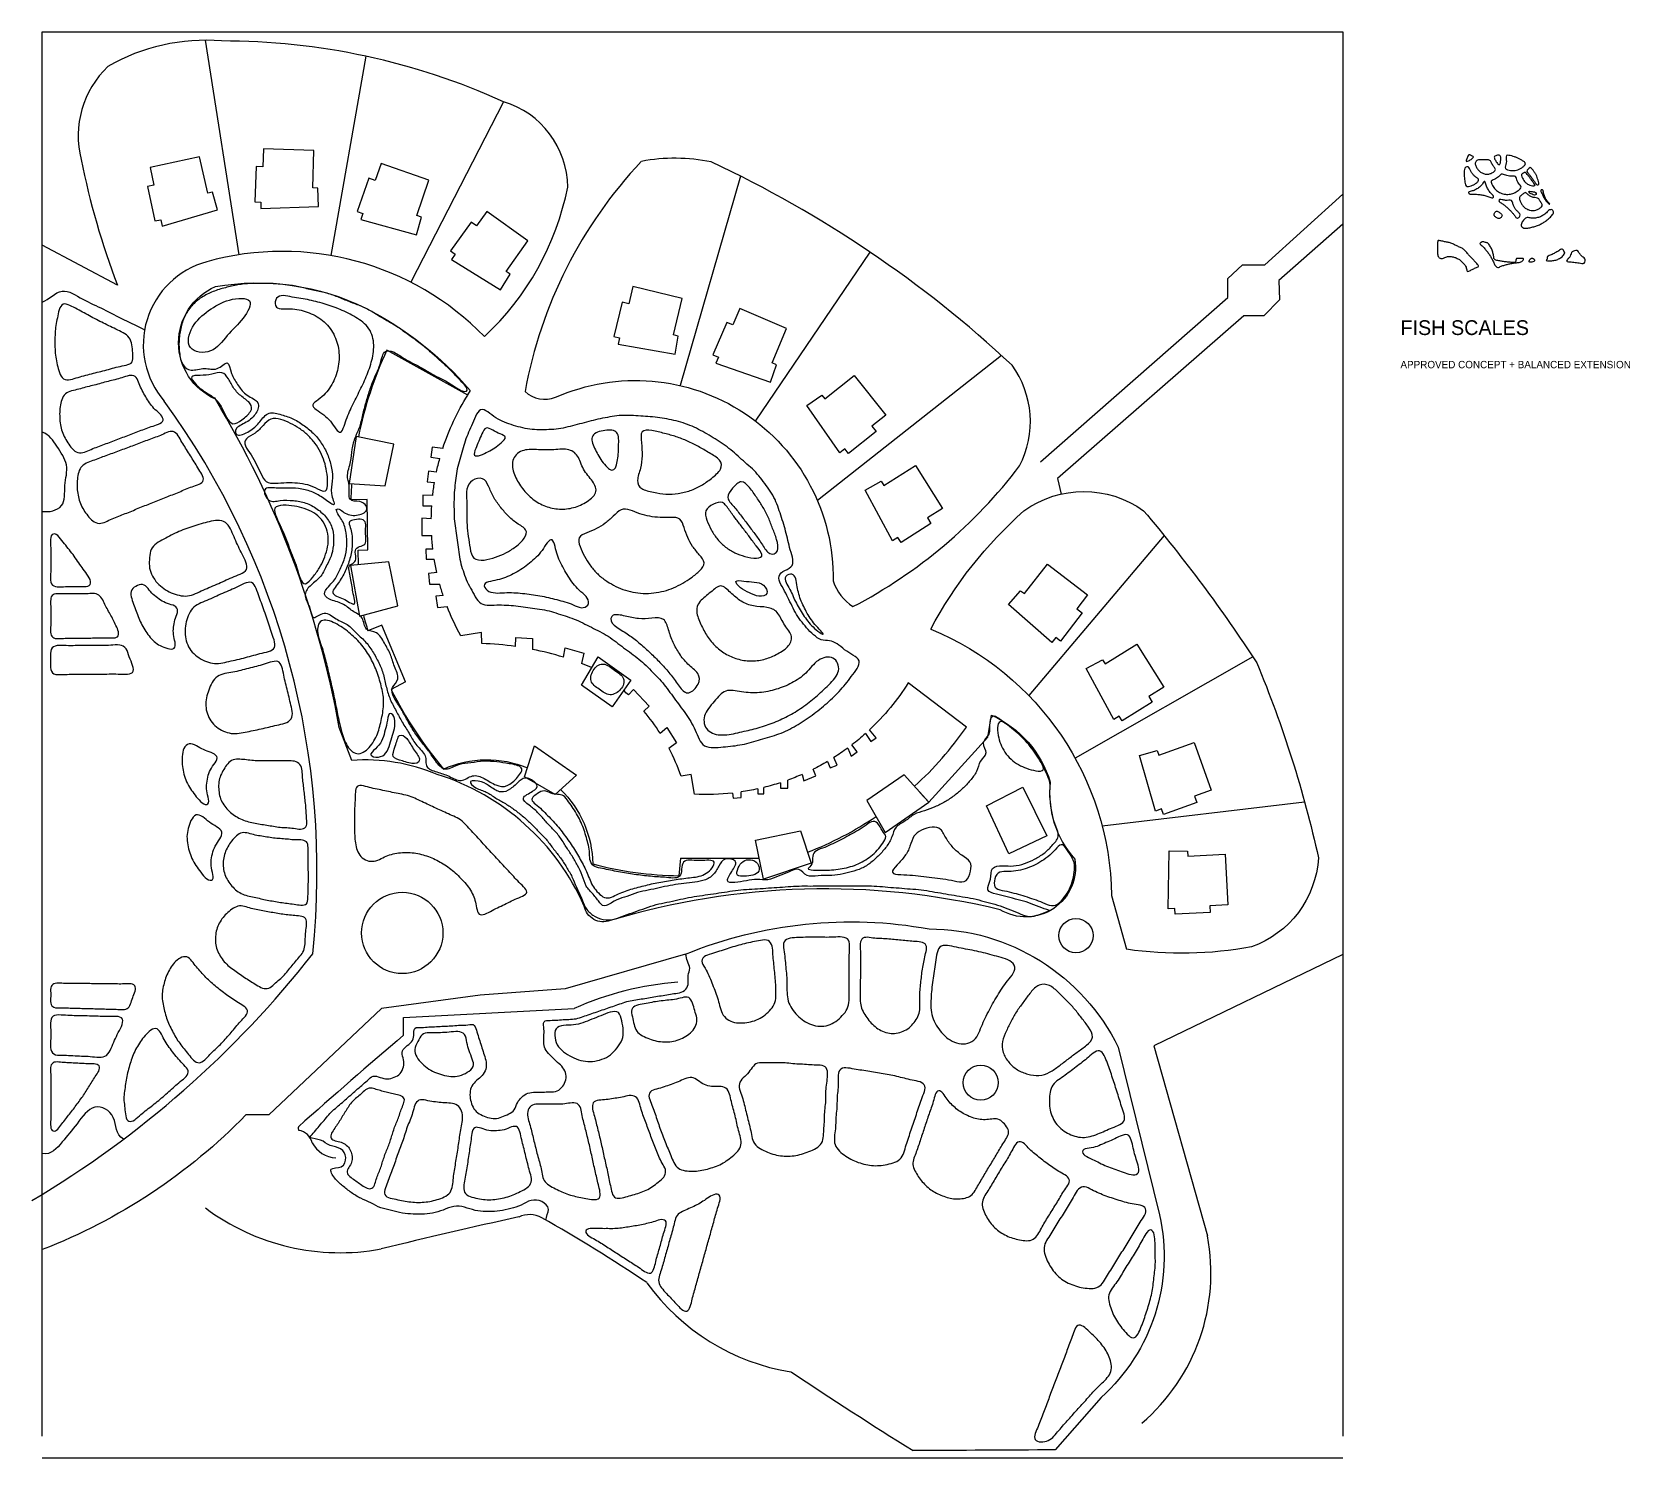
# Model space of a CAD drawing. Header units: inches. Extents: x 36 to 79.2, y 17.3 to 55.9.
import ezdxf

# ---------------------------------------------------------------- set-up
doc = ezdxf.new("R2010")
doc.units = ezdxf.units.IN
for name, color, linetype, lineweight in [('01_ORIGINAL_CAD', 7, 'Continuous', 20), ('02_APPROVED_PDF_OUTLINES', 7, 'Continuous', 15), ('04_APPROVED_PERIMETER', 7, 'Continuous', 15), ('10_EXTENSION_MASSES', 7, 'Continuous', 15), ('11_NODAL_COURTS', 7, 'Continuous', 15), ('12_OPTION_LABEL', 7, 'Continuous', 15), ('13_CONCEPT_ICON', 7, 'Continuous', 15), ('15_NEIGHBOURHOOD_CIRCULATION', 7, 'Continuous', 13)]:
    doc.layers.add(name, color=color, linetype=linetype, lineweight=lineweight)

msp = doc.modelspace()

# ---------------------------------------------------------------- texts
at = {"layer": '12_OPTION_LABEL'}
for s, height, p in [('FISH SCALES', 0.4, (73, 47.7)), ('APPROVED CONCEPT + BALANCED EXTENSION', 0.2, (73, 46.8))]:
    msp.add_text(s, height=height, dxfattribs=at).set_placement(p)

# ---------------------------------------------------------------- blocks, each defined once
blk = doc.blocks.new('CONCEPT_ICON_07_SCALES')
at = {"layer": '13_CONCEPT_ICON'}
for points, knots in [([(47.95, 44.45), (47.92, 44.48), (47.95, 44.55), (47.98, 44.63), (48, 44.7), (48.03, 44.76), (48.06, 44.83), (48.09, 44.89), (48.11, 44.96), (48.14, 45.02), (48.17, 45.09), (48.21, 45.16), (48.26, 45.18), (48.31, 45.2), (48.37, 45.16), (48.44, 45.13), (48.5, 45.09), (48.57, 45.05), (48.64, 45.03), (48.7, 45), (48.77, 44.97), (48.78, 44.94), (48.78, 44.9), (48.73, 44.84), (48.67, 44.79), (48.61, 44.73), (48.55, 44.69), (48.49, 44.65), (48.43, 44.61), (48.37, 44.58), (48.31, 44.54), (48.25, 44.51), (48.18, 44.47), (48.11, 44.45), (48.04, 44.43), (47.97, 44.41), (47.95, 44.45)], [0, 0, 0, 0, 0.083333, 0.083333, 0.083333, 0.166667, 0.166667, 0.166667, 0.25, 0.25, 0.25, 0.333333, 0.333333, 0.333333, 0.416667, 0.416667, 0.416667, 0.5, 0.5, 0.5, 0.583333, 0.583333, 0.583333, 0.666667, 0.666667, 0.666667, 0.75, 0.75, 0.75, 0.833333, 0.833333, 0.833333, 0.916667, 0.916667, 0.916667, 1, 1, 1, 1]), ([(51.14, 44.97), (51.19, 45.06), (51.34, 45.1), (51.47, 45.12), (51.61, 45.14), (51.73, 45.13), (51.79, 45.06), (51.85, 44.98), (51.85, 44.83), (51.84, 44.69), (51.84, 44.55), (51.83, 44.41), (51.81, 44.28), (51.78, 44.15), (51.74, 44.04), (51.66, 44.04), (51.59, 44.05), (51.48, 44.17), (51.39, 44.29), (51.31, 44.41), (51.25, 44.52), (51.19, 44.64), (51.14, 44.76), (51.09, 44.88), (51.14, 44.97)], [0, 0, 0, 0, 0.125, 0.125, 0.125, 0.25, 0.25, 0.25, 0.375, 0.375, 0.375, 0.5, 0.5, 0.5, 0.625, 0.625, 0.625, 0.75, 0.75, 0.75, 0.875, 0.875, 0.875, 1, 1, 1, 1]), ([(52.48, 45.08), (52.53, 45.13), (52.63, 45.13), (52.75, 45.11), (52.86, 45.1), (52.98, 45.06), (53.09, 45.04), (53.2, 45.01), (53.3, 44.98), (53.4, 44.95), (53.51, 44.91), (53.61, 44.87), (53.71, 44.83), (53.81, 44.78), (53.91, 44.73), (54, 44.68), (54.1, 44.63), (54.19, 44.57), (54.3, 44.51), (54.4, 44.45), (54.51, 44.39), (54.57, 44.32), (54.63, 44.24), (54.64, 44.16), (54.6, 44.07), (54.55, 43.98), (54.45, 43.9), (54.36, 43.82), (54.26, 43.75), (54.17, 43.68), (54.08, 43.63), (53.98, 43.57), (53.88, 43.53), (53.78, 43.49), (53.68, 43.46), (53.57, 43.43), (53.46, 43.41), (53.35, 43.39), (53.23, 43.39), (53.12, 43.4), (53.01, 43.4), (52.9, 43.42), (52.79, 43.45), (52.67, 43.47), (52.55, 43.49), (52.47, 43.54), (52.39, 43.59), (52.35, 43.67), (52.36, 43.77), (52.36, 43.86), (52.41, 43.98), (52.43, 44.09), (52.46, 44.21), (52.48, 44.32), (52.48, 44.43), (52.48, 44.55), (52.47, 44.66), (52.46, 44.78), (52.45, 44.9), (52.44, 45.02), (52.48, 45.08)], [0, 0, 0, 0, 0.05, 0.05, 0.05, 0.1, 0.1, 0.1, 0.15, 0.15, 0.15, 0.2, 0.2, 0.2, 0.25, 0.25, 0.25, 0.3, 0.3, 0.3, 0.35, 0.35, 0.35, 0.4, 0.4, 0.4, 0.45, 0.45, 0.45, 0.5, 0.5, 0.5, 0.55, 0.55, 0.55, 0.6, 0.6, 0.6, 0.65, 0.65, 0.65, 0.7, 0.7, 0.7, 0.75, 0.75, 0.75, 0.8, 0.8, 0.8, 0.85, 0.85, 0.85, 0.9, 0.9, 0.9, 0.95, 0.95, 0.95, 1, 1, 1, 1]), ([(47.93, 41.67), (47.86, 41.72), (47.84, 41.83), (47.82, 41.93), (47.81, 42.04), (47.79, 42.14), (47.78, 42.25), (47.76, 42.35), (47.75, 42.45), (47.74, 42.56), (47.73, 42.66), (47.73, 42.77), (47.73, 42.88), (47.73, 42.99), (47.74, 43.1), (47.73, 43.21), (47.73, 43.32), (47.72, 43.43), (47.74, 43.53), (47.76, 43.63), (47.81, 43.71), (47.89, 43.76), (47.97, 43.81), (48.08, 43.84), (48.16, 43.81), (48.24, 43.78), (48.28, 43.7), (48.32, 43.61), (48.37, 43.51), (48.41, 43.41), (48.46, 43.32), (48.51, 43.23), (48.57, 43.14), (48.63, 43.06), (48.7, 42.98), (48.77, 42.9), (48.84, 42.82), (48.92, 42.74), (49, 42.67), (49.09, 42.61), (49.18, 42.55), (49.29, 42.49), (49.33, 42.43), (49.37, 42.36), (49.35, 42.28), (49.29, 42.2), (49.24, 42.12), (49.15, 42.04), (49.06, 41.97), (48.97, 41.9), (48.88, 41.85), (48.79, 41.8), (48.71, 41.76), (48.61, 41.72), (48.51, 41.69), (48.41, 41.65), (48.31, 41.62), (48.2, 41.61), (48.1, 41.6), (47.99, 41.61), (47.93, 41.67)], [0, 0, 0, 0, 0.05, 0.05, 0.05, 0.1, 0.1, 0.1, 0.15, 0.15, 0.15, 0.2, 0.2, 0.2, 0.25, 0.25, 0.25, 0.3, 0.3, 0.3, 0.35, 0.35, 0.35, 0.4, 0.4, 0.4, 0.45, 0.45, 0.45, 0.5, 0.5, 0.5, 0.55, 0.55, 0.55, 0.6, 0.6, 0.6, 0.65, 0.65, 0.65, 0.7, 0.7, 0.7, 0.75, 0.75, 0.75, 0.8, 0.8, 0.8, 0.85, 0.85, 0.85, 0.9, 0.9, 0.9, 0.95, 0.95, 0.95, 1, 1, 1, 1]), ([(49.23, 44.56), (49.35, 44.61), (49.49, 44.61), (49.63, 44.6), (49.76, 44.59), (49.9, 44.59), (50.04, 44.59), (50.18, 44.6), (50.33, 44.62), (50.45, 44.6), (50.57, 44.58), (50.67, 44.52), (50.73, 44.42), (50.8, 44.33), (50.83, 44.19), (50.9, 44.07), (50.96, 43.95), (51.06, 43.85), (51.13, 43.74), (51.21, 43.64), (51.26, 43.53), (51.22, 43.43), (51.18, 43.33), (51.06, 43.24), (50.94, 43.17), (50.82, 43.1), (50.71, 43.05), (50.58, 43.02), (50.45, 42.99), (50.32, 42.98), (50.19, 42.99), (50.06, 43.01), (49.94, 43.04), (49.82, 43.09), (49.7, 43.14), (49.59, 43.21), (49.48, 43.29), (49.38, 43.38), (49.29, 43.48), (49.21, 43.58), (49.14, 43.69), (49.07, 43.8), (49.02, 43.93), (48.98, 44.05), (48.95, 44.19), (48.98, 44.3), (49.02, 44.42), (49.11, 44.52), (49.23, 44.56)], [0, 0, 0, 0, 0.0625, 0.0625, 0.0625, 0.125, 0.125, 0.125, 0.1875, 0.1875, 0.1875, 0.25, 0.25, 0.25, 0.3125, 0.3125, 0.3125, 0.375, 0.375, 0.375, 0.4375, 0.4375, 0.4375, 0.5, 0.5, 0.5, 0.5625, 0.5625, 0.5625, 0.625, 0.625, 0.625, 0.6875, 0.6875, 0.6875, 0.75, 0.75, 0.75, 0.8125, 0.8125, 0.8125, 0.875, 0.875, 0.875, 0.9375, 0.9375, 0.9375, 1, 1, 1, 1]), ([(55.16, 43.73), (55.24, 43.73), (55.32, 43.66), (55.39, 43.57), (55.46, 43.48), (55.52, 43.39), (55.58, 43.3), (55.64, 43.21), (55.7, 43.13), (55.75, 43.04), (55.81, 42.95), (55.86, 42.85), (55.9, 42.76), (55.94, 42.66), (55.97, 42.56), (56.01, 42.47), (56.05, 42.37), (56.09, 42.27), (56.12, 42.17), (56.15, 42.06), (56.17, 41.94), (56.14, 41.86), (56.11, 41.78), (56.02, 41.75), (55.94, 41.79), (55.86, 41.82), (55.8, 41.93), (55.73, 42.03), (55.67, 42.12), (55.61, 42.21), (55.55, 42.29), (55.49, 42.38), (55.42, 42.46), (55.36, 42.55), (55.29, 42.63), (55.23, 42.72), (55.17, 42.8), (55.1, 42.89), (55.03, 42.97), (54.96, 43.06), (54.88, 43.14), (54.81, 43.22), (54.8, 43.3), (54.79, 43.38), (54.86, 43.47), (54.93, 43.55), (55, 43.64), (55.08, 43.73), (55.16, 43.73)], [0, 0, 0, 0, 0.0625, 0.0625, 0.0625, 0.125, 0.125, 0.125, 0.1875, 0.1875, 0.1875, 0.25, 0.25, 0.25, 0.3125, 0.3125, 0.3125, 0.375, 0.375, 0.375, 0.4375, 0.4375, 0.4375, 0.5, 0.5, 0.5, 0.5625, 0.5625, 0.5625, 0.625, 0.625, 0.625, 0.6875, 0.6875, 0.6875, 0.75, 0.75, 0.75, 0.8125, 0.8125, 0.8125, 0.875, 0.875, 0.875, 0.9375, 0.9375, 0.9375, 1, 1, 1, 1]), ([(48.21, 40.95), (48.23, 40.99), (48.3, 41.02), (48.38, 41.03), (48.46, 41.05), (48.54, 41.07), (48.62, 41.09), (48.69, 41.11), (48.76, 41.13), (48.84, 41.16), (48.91, 41.19), (48.98, 41.22), (49.04, 41.26), (49.11, 41.3), (49.18, 41.34), (49.25, 41.38), (49.31, 41.43), (49.37, 41.48), (49.44, 41.53), (49.5, 41.58), (49.56, 41.63), (49.61, 41.69), (49.67, 41.74), (49.72, 41.8), (49.77, 41.87), (49.82, 41.94), (49.86, 42.02), (49.91, 42.08), (49.96, 42.14), (50.01, 42.18), (50.04, 42.16), (50.08, 42.14), (50.1, 42.06), (50.12, 41.98), (50.14, 41.9), (50.16, 41.82), (50.19, 41.74), (50.21, 41.67), (50.25, 41.6), (50.28, 41.53), (50.31, 41.46), (50.35, 41.39), (50.39, 41.32), (50.43, 41.25), (50.47, 41.19), (50.51, 41.12), (50.56, 41.06), (50.6, 40.99), (50.65, 40.93), (50.7, 40.87), (50.76, 40.81), (50.82, 40.75), (50.89, 40.7), (50.96, 40.64), (51, 40.58), (51.04, 40.52), (51.04, 40.44), (51.01, 40.39), (50.98, 40.34), (50.91, 40.32), (50.83, 40.32), (50.76, 40.33), (50.69, 40.37), (50.61, 40.4), (50.54, 40.43), (50.47, 40.46), (50.39, 40.48), (50.32, 40.5), (50.24, 40.52), (50.17, 40.54), (50.09, 40.56), (50.02, 40.58), (49.94, 40.6), (49.87, 40.61), (49.79, 40.63), (49.71, 40.64), (49.64, 40.66), (49.56, 40.67), (49.48, 40.68), (49.4, 40.69), (49.32, 40.7), (49.24, 40.71), (49.16, 40.72), (49.08, 40.72), (49, 40.73), (48.92, 40.73), (48.84, 40.73), (48.76, 40.73), (48.68, 40.72), (48.59, 40.72), (48.51, 40.72), (48.43, 40.73), (48.35, 40.75), (48.29, 40.79), (48.23, 40.84), (48.19, 40.9), (48.21, 40.95)], [0, 0, 0, 0, 0.03125, 0.03125, 0.03125, 0.0625, 0.0625, 0.0625, 0.09375, 0.09375, 0.09375, 0.125, 0.125, 0.125, 0.15625, 0.15625, 0.15625, 0.1875, 0.1875, 0.1875, 0.21875, 0.21875, 0.21875, 0.25, 0.25, 0.25, 0.28125, 0.28125, 0.28125, 0.3125, 0.3125, 0.3125, 0.34375, 0.34375, 0.34375, 0.375, 0.375, 0.375, 0.40625, 0.40625, 0.40625, 0.4375, 0.4375, 0.4375, 0.46875, 0.46875, 0.46875, 0.5, 0.5, 0.5, 0.53125, 0.53125, 0.53125, 0.5625, 0.5625, 0.5625, 0.59375, 0.59375, 0.59375, 0.625, 0.625, 0.625, 0.65625, 0.65625, 0.65625, 0.6875, 0.6875, 0.6875, 0.71875, 0.71875, 0.71875, 0.75, 0.75, 0.75, 0.78125, 0.78125, 0.78125, 0.8125, 0.8125, 0.8125, 0.84375, 0.84375, 0.84375, 0.875, 0.875, 0.875, 0.90625, 0.90625, 0.90625, 0.9375, 0.9375, 0.9375, 0.96875, 0.96875, 0.96875, 1, 1, 1, 1]), ([(50.78, 42.21), (50.81, 42.28), (50.89, 42.31), (50.98, 42.35), (51.07, 42.38), (51.16, 42.42), (51.24, 42.46), (51.33, 42.5), (51.4, 42.55), (51.48, 42.61), (51.55, 42.66), (51.63, 42.73), (51.7, 42.79), (51.77, 42.86), (51.84, 42.94), (51.91, 42.97), (51.99, 43), (52.07, 42.99), (52.15, 42.96), (52.24, 42.94), (52.33, 42.89), (52.42, 42.86), (52.5, 42.83), (52.59, 42.81), (52.69, 42.8), (52.78, 42.78), (52.87, 42.77), (52.97, 42.76), (53.06, 42.76), (53.16, 42.77), (53.26, 42.77), (53.35, 42.77), (53.44, 42.76), (53.5, 42.72), (53.56, 42.67), (53.59, 42.58), (53.62, 42.49), (53.65, 42.4), (53.68, 42.31), (53.71, 42.22), (53.75, 42.14), (53.79, 42.06), (53.85, 41.98), (53.9, 41.9), (53.96, 41.83), (54.03, 41.75), (54.09, 41.68), (54.15, 41.61), (54.16, 41.54), (54.16, 41.47), (54.11, 41.39), (54.04, 41.33), (53.97, 41.26), (53.89, 41.2), (53.81, 41.14), (53.73, 41.08), (53.66, 41.03), (53.58, 40.98), (53.5, 40.94), (53.42, 40.9), (53.33, 40.86), (53.25, 40.82), (53.16, 40.8), (53.07, 40.77), (52.98, 40.75), (52.89, 40.73), (52.79, 40.72), (52.7, 40.71), (52.6, 40.71), (52.51, 40.71), (52.41, 40.71), (52.32, 40.73), (52.23, 40.74), (52.14, 40.76), (52.05, 40.79), (51.96, 40.82), (51.88, 40.85), (51.79, 40.89), (51.71, 40.93), (51.63, 40.97), (51.55, 41.02), (51.47, 41.08), (51.39, 41.13), (51.32, 41.19), (51.25, 41.26), (51.18, 41.33), (51.12, 41.4), (51.07, 41.48), (51.02, 41.55), (50.97, 41.63), (50.92, 41.72), (50.88, 41.8), (50.83, 41.89), (50.8, 41.98), (50.77, 42.06), (50.75, 42.15), (50.78, 42.21)], [0, 0, 0, 0, 0.03125, 0.03125, 0.03125, 0.0625, 0.0625, 0.0625, 0.09375, 0.09375, 0.09375, 0.125, 0.125, 0.125, 0.15625, 0.15625, 0.15625, 0.1875, 0.1875, 0.1875, 0.21875, 0.21875, 0.21875, 0.25, 0.25, 0.25, 0.28125, 0.28125, 0.28125, 0.3125, 0.3125, 0.3125, 0.34375, 0.34375, 0.34375, 0.375, 0.375, 0.375, 0.40625, 0.40625, 0.40625, 0.4375, 0.4375, 0.4375, 0.46875, 0.46875, 0.46875, 0.5, 0.5, 0.5, 0.53125, 0.53125, 0.53125, 0.5625, 0.5625, 0.5625, 0.59375, 0.59375, 0.59375, 0.625, 0.625, 0.625, 0.65625, 0.65625, 0.65625, 0.6875, 0.6875, 0.6875, 0.71875, 0.71875, 0.71875, 0.75, 0.75, 0.75, 0.78125, 0.78125, 0.78125, 0.8125, 0.8125, 0.8125, 0.84375, 0.84375, 0.84375, 0.875, 0.875, 0.875, 0.90625, 0.90625, 0.90625, 0.9375, 0.9375, 0.9375, 0.96875, 0.96875, 0.96875, 1, 1, 1, 1]), ([(54.2, 42.94), (54.23, 43.02), (54.32, 43.08), (54.41, 43.12), (54.49, 43.17), (54.58, 43.2), (54.65, 43.16), (54.73, 43.13), (54.79, 43.04), (54.84, 42.95), (54.9, 42.87), (54.97, 42.79), (55.03, 42.71), (55.09, 42.63), (55.15, 42.55), (55.21, 42.47), (55.27, 42.4), (55.33, 42.32), (55.38, 42.24), (55.44, 42.16), (55.5, 42.08), (55.57, 41.99), (55.64, 41.91), (55.72, 41.82), (55.72, 41.76), (55.73, 41.7), (55.66, 41.67), (55.57, 41.66), (55.48, 41.66), (55.36, 41.68), (55.26, 41.71), (55.16, 41.74), (55.08, 41.77), (54.99, 41.81), (54.9, 41.85), (54.82, 41.9), (54.74, 41.96), (54.66, 42.02), (54.59, 42.1), (54.52, 42.17), (54.46, 42.25), (54.41, 42.33), (54.36, 42.42), (54.31, 42.5), (54.27, 42.6), (54.23, 42.69), (54.2, 42.78), (54.17, 42.87), (54.2, 42.94)], [0, 0, 0, 0, 0.0625, 0.0625, 0.0625, 0.125, 0.125, 0.125, 0.1875, 0.1875, 0.1875, 0.25, 0.25, 0.25, 0.3125, 0.3125, 0.3125, 0.375, 0.375, 0.375, 0.4375, 0.4375, 0.4375, 0.5, 0.5, 0.5, 0.5625, 0.5625, 0.5625, 0.625, 0.625, 0.625, 0.6875, 0.6875, 0.6875, 0.75, 0.75, 0.75, 0.8125, 0.8125, 0.8125, 0.875, 0.875, 0.875, 0.9375, 0.9375, 0.9375, 1, 1, 1, 1]), ([(51.7, 40.12), (51.77, 40.15), (51.9, 40.12), (52.02, 40.09), (52.15, 40.07), (52.26, 40.04), (52.38, 40.03), (52.5, 40.02), (52.63, 40.03), (52.75, 40.04), (52.87, 40.05), (52.98, 40.06), (53.06, 40), (53.13, 39.95), (53.16, 39.84), (53.19, 39.72), (53.23, 39.61), (53.27, 39.49), (53.32, 39.38), (53.37, 39.28), (53.42, 39.18), (53.49, 39.08), (53.56, 38.98), (53.63, 38.88), (53.72, 38.8), (53.81, 38.71), (53.93, 38.63), (53.98, 38.54), (54.04, 38.45), (54.04, 38.36), (53.99, 38.25), (53.94, 38.15), (53.84, 38.04), (53.75, 38.02), (53.66, 38), (53.58, 38.07), (53.51, 38.16), (53.44, 38.25), (53.37, 38.36), (53.29, 38.46), (53.22, 38.56), (53.14, 38.65), (53.05, 38.74), (52.97, 38.83), (52.89, 38.92), (52.8, 39), (52.71, 39.09), (52.62, 39.17), (52.53, 39.25), (52.44, 39.34), (52.35, 39.41), (52.26, 39.49), (52.16, 39.56), (52.07, 39.62), (51.96, 39.69), (51.85, 39.76), (51.73, 39.82), (51.67, 39.9), (51.62, 39.99), (51.63, 40.08), (51.7, 40.12)], [0, 0, 0, 0, 0.05, 0.05, 0.05, 0.1, 0.1, 0.1, 0.15, 0.15, 0.15, 0.2, 0.2, 0.2, 0.25, 0.25, 0.25, 0.3, 0.3, 0.3, 0.35, 0.35, 0.35, 0.4, 0.4, 0.4, 0.45, 0.45, 0.45, 0.5, 0.5, 0.5, 0.55, 0.55, 0.55, 0.6, 0.6, 0.6, 0.65, 0.65, 0.65, 0.7, 0.7, 0.7, 0.75, 0.75, 0.75, 0.8, 0.8, 0.8, 0.85, 0.85, 0.85, 0.9, 0.9, 0.9, 0.95, 0.95, 0.95, 1, 1, 1, 1]), ([(54.61, 40.91), (54.7, 40.91), (54.78, 40.82), (54.87, 40.73), (54.96, 40.64), (55.06, 40.56), (55.16, 40.5), (55.27, 40.43), (55.38, 40.39), (55.5, 40.37), (55.61, 40.35), (55.74, 40.35), (55.86, 40.33), (55.97, 40.31), (56.06, 40.27), (56.13, 40.2), (56.2, 40.12), (56.25, 40), (56.32, 39.89), (56.39, 39.78), (56.48, 39.68), (56.51, 39.58), (56.54, 39.48), (56.52, 39.38), (56.44, 39.3), (56.37, 39.21), (56.26, 39.13), (56.14, 39.07), (56.03, 39.01), (55.93, 38.97), (55.81, 38.94), (55.7, 38.9), (55.58, 38.88), (55.46, 38.88), (55.34, 38.88), (55.21, 38.9), (55.1, 38.93), (54.98, 38.96), (54.87, 39), (54.77, 39.06), (54.66, 39.12), (54.56, 39.19), (54.48, 39.27), (54.39, 39.36), (54.31, 39.45), (54.24, 39.55), (54.18, 39.65), (54.12, 39.76), (54.07, 39.87), (54.02, 39.98), (53.97, 40.1), (53.96, 40.21), (53.95, 40.32), (53.98, 40.41), (54.05, 40.49), (54.12, 40.58), (54.24, 40.66), (54.34, 40.74), (54.44, 40.82), (54.52, 40.91), (54.61, 40.91)], [0, 0, 0, 0, 0.05, 0.05, 0.05, 0.1, 0.1, 0.1, 0.15, 0.15, 0.15, 0.2, 0.2, 0.2, 0.25, 0.25, 0.25, 0.3, 0.3, 0.3, 0.35, 0.35, 0.35, 0.4, 0.4, 0.4, 0.45, 0.45, 0.45, 0.5, 0.5, 0.5, 0.55, 0.55, 0.55, 0.6, 0.6, 0.6, 0.65, 0.65, 0.65, 0.7, 0.7, 0.7, 0.75, 0.75, 0.75, 0.8, 0.8, 0.8, 0.85, 0.85, 0.85, 0.9, 0.9, 0.9, 0.95, 0.95, 0.95, 1, 1, 1, 1]), ([(55.02, 41.03), (55, 41), (55.07, 40.92), (55.14, 40.86), (55.22, 40.8), (55.3, 40.76), (55.38, 40.72), (55.46, 40.68), (55.55, 40.64), (55.64, 40.63), (55.73, 40.62), (55.83, 40.65), (55.85, 40.71), (55.88, 40.77), (55.83, 40.87), (55.76, 40.93), (55.7, 40.99), (55.6, 41), (55.51, 41.01), (55.42, 41.02), (55.33, 41.03), (55.24, 41.04), (55.14, 41.05), (55.04, 41.07), (55.02, 41.03)], [0, 0, 0, 0, 0.125, 0.125, 0.125, 0.25, 0.25, 0.25, 0.375, 0.375, 0.375, 0.5, 0.5, 0.5, 0.625, 0.625, 0.625, 0.75, 0.75, 0.75, 0.875, 0.875, 0.875, 1, 1, 1, 1]), ([(56.35, 41.13), (56.37, 41.19), (56.44, 41.23), (56.49, 41.23), (56.55, 41.24), (56.6, 41.21), (56.62, 41.15), (56.65, 41.1), (56.65, 41.02), (56.66, 40.94), (56.67, 40.87), (56.69, 40.81), (56.71, 40.74), (56.73, 40.67), (56.75, 40.61), (56.77, 40.54), (56.79, 40.48), (56.82, 40.42), (56.85, 40.35), (56.88, 40.29), (56.91, 40.23), (56.95, 40.17), (56.98, 40.11), (57.02, 40.05), (57.06, 40), (57.1, 39.94), (57.14, 39.89), (57.19, 39.83), (57.24, 39.77), (57.31, 39.7), (57.35, 39.66), (57.38, 39.62), (57.39, 39.59), (57.36, 39.61), (57.32, 39.62), (57.25, 39.67), (57.19, 39.72), (57.13, 39.77), (57.08, 39.83), (57.03, 39.88), (56.98, 39.93), (56.94, 39.99), (56.9, 40.04), (56.86, 40.1), (56.82, 40.16), (56.78, 40.22), (56.75, 40.28), (56.71, 40.34), (56.68, 40.4), (56.64, 40.46), (56.61, 40.52), (56.59, 40.58), (56.56, 40.64), (56.53, 40.71), (56.5, 40.77), (56.47, 40.83), (56.43, 40.9), (56.4, 40.96), (56.37, 41.02), (56.33, 41.08), (56.35, 41.13)], [0, 0, 0, 0, 0.05, 0.05, 0.05, 0.1, 0.1, 0.1, 0.15, 0.15, 0.15, 0.2, 0.2, 0.2, 0.25, 0.25, 0.25, 0.3, 0.3, 0.3, 0.35, 0.35, 0.35, 0.4, 0.4, 0.4, 0.45, 0.45, 0.45, 0.5, 0.5, 0.5, 0.55, 0.55, 0.55, 0.6, 0.6, 0.6, 0.65, 0.65, 0.65, 0.7, 0.7, 0.7, 0.75, 0.75, 0.75, 0.8, 0.8, 0.8, 0.85, 0.85, 0.85, 0.9, 0.9, 0.9, 0.95, 0.95, 0.95, 1, 1, 1, 1]), ([(51.1, 38.34), (51.13, 38.25), (51.22, 38.18), (51.32, 38.11), (51.41, 38.05), (51.51, 37.97), (51.61, 37.97), (51.71, 37.96), (51.82, 38.03), (51.9, 38.11), (51.97, 38.2), (52.01, 38.31), (51.97, 38.4), (51.94, 38.49), (51.84, 38.56), (51.73, 38.63), (51.63, 38.71), (51.53, 38.79), (51.44, 38.8), (51.34, 38.81), (51.25, 38.75), (51.18, 38.66), (51.11, 38.57), (51.07, 38.44), (51.1, 38.34)], [0, 0, 0, 0, 0.125, 0.125, 0.125, 0.25, 0.25, 0.25, 0.375, 0.375, 0.375, 0.5, 0.5, 0.5, 0.625, 0.625, 0.625, 0.75, 0.75, 0.75, 0.875, 0.875, 0.875, 1, 1, 1, 1]), ([(54.74, 38.07), (54.86, 38.11), (55.01, 38.07), (55.17, 38.05), (55.33, 38.02), (55.49, 38.01), (55.65, 38.02), (55.81, 38.04), (55.96, 38.07), (56.11, 38.11), (56.25, 38.16), (56.39, 38.21), (56.53, 38.29), (56.66, 38.36), (56.79, 38.44), (56.91, 38.55), (57.02, 38.67), (57.12, 38.81), (57.25, 38.9), (57.38, 38.98), (57.53, 39.01), (57.64, 38.96), (57.76, 38.9), (57.82, 38.75), (57.79, 38.62), (57.77, 38.48), (57.65, 38.35), (57.53, 38.24), (57.41, 38.12), (57.3, 38.01), (57.18, 37.91), (57.06, 37.81), (56.94, 37.71), (56.81, 37.62), (56.69, 37.54), (56.55, 37.46), (56.42, 37.39), (56.28, 37.32), (56.14, 37.25), (56, 37.2), (55.86, 37.14), (55.72, 37.1), (55.57, 37.06), (55.42, 37.02), (55.28, 36.99), (55.12, 36.95), (54.97, 36.92), (54.81, 36.88), (54.66, 36.88), (54.5, 36.88), (54.35, 36.92), (54.26, 37.01), (54.16, 37.11), (54.13, 37.25), (54.17, 37.39), (54.21, 37.53), (54.33, 37.66), (54.43, 37.78), (54.53, 37.91), (54.62, 38.02), (54.74, 38.07)], [0, 0, 0, 0, 0.05, 0.05, 0.05, 0.1, 0.1, 0.1, 0.15, 0.15, 0.15, 0.2, 0.2, 0.2, 0.25, 0.25, 0.25, 0.3, 0.3, 0.3, 0.35, 0.35, 0.35, 0.4, 0.4, 0.4, 0.45, 0.45, 0.45, 0.5, 0.5, 0.5, 0.55, 0.55, 0.55, 0.6, 0.6, 0.6, 0.65, 0.65, 0.65, 0.7, 0.7, 0.7, 0.75, 0.75, 0.75, 0.8, 0.8, 0.8, 0.85, 0.85, 0.85, 0.9, 0.9, 0.9, 0.95, 0.95, 0.95, 1, 1, 1, 1]), ([(48.07, 32.03), (48.03, 32.06), (48.02, 32.13), (48, 32.2), (47.99, 32.27), (47.97, 32.34), (47.96, 32.4), (47.94, 32.47), (47.91, 32.53), (47.88, 32.59), (47.85, 32.65), (47.82, 32.71), (47.78, 32.76), (47.74, 32.82), (47.7, 32.87), (47.65, 32.92), (47.6, 32.97), (47.55, 33.02), (47.5, 33.07), (47.45, 33.12), (47.4, 33.17), (47.35, 33.21), (47.3, 33.26), (47.24, 33.3), (47.18, 33.34), (47.13, 33.37), (47.07, 33.41), (47.01, 33.44), (46.95, 33.47), (46.89, 33.5), (46.83, 33.53), (46.77, 33.56), (46.71, 33.58), (46.65, 33.6), (46.59, 33.63), (46.52, 33.64), (46.46, 33.66), (46.39, 33.67), (46.33, 33.68), (46.26, 33.69), (46.19, 33.7), (46.12, 33.7), (46.05, 33.7), (45.98, 33.69), (45.91, 33.69), (45.84, 33.68), (45.77, 33.67), (45.71, 33.65), (45.65, 33.63), (45.58, 33.61), (45.52, 33.59), (45.46, 33.56), (45.4, 33.53), (45.34, 33.49), (45.28, 33.47), (45.22, 33.46), (45.15, 33.45), (45.08, 33.47), (45.02, 33.48), (44.96, 33.51), (44.91, 33.56), (44.86, 33.6), (44.82, 33.65), (44.79, 33.71), (44.76, 33.77), (44.74, 33.84), (44.73, 33.9), (44.72, 33.97), (44.71, 34.04), (44.71, 34.11), (44.7, 34.18), (44.7, 34.25), (44.7, 34.32), (44.7, 34.39), (44.7, 34.46), (44.7, 34.53), (44.7, 34.6), (44.7, 34.67), (44.7, 34.74), (44.7, 34.81), (44.7, 34.88), (44.7, 34.95), (44.71, 35.02), (44.71, 35.09), (44.71, 35.16), (44.72, 35.23), (44.72, 35.31), (44.73, 35.38), (44.73, 35.44), (44.76, 35.49), (44.8, 35.51), (44.85, 35.52), (44.92, 35.5), (44.99, 35.48), (45.06, 35.47), (45.14, 35.45), (45.21, 35.43), (45.27, 35.42), (45.34, 35.4), (45.41, 35.39), (45.48, 35.38), (45.55, 35.36), (45.62, 35.35), (45.69, 35.33), (45.75, 35.32), (45.82, 35.3), (45.89, 35.29), (45.96, 35.28), (46.03, 35.26), (46.1, 35.25), (46.17, 35.23), (46.23, 35.2), (46.3, 35.18), (46.36, 35.15), (46.42, 35.12), (46.49, 35.09), (46.55, 35.06), (46.62, 35.03), (46.68, 35), (46.74, 34.97), (46.81, 34.94), (46.87, 34.91), (46.93, 34.88), (47, 34.85), (47.06, 34.82), (47.12, 34.79), (47.19, 34.76), (47.25, 34.73), (47.32, 34.71), (47.38, 34.68), (47.45, 34.65), (47.51, 34.62), (47.57, 34.58), (47.62, 34.54), (47.67, 34.49), (47.72, 34.44), (47.77, 34.39), (47.81, 34.33), (47.86, 34.28), (47.91, 34.23), (47.96, 34.18), (48, 34.13), (48.05, 34.07), (48.1, 34.02), (48.15, 33.97), (48.19, 33.92), (48.24, 33.87), (48.29, 33.82), (48.34, 33.77), (48.39, 33.71), (48.43, 33.66), (48.48, 33.61), (48.53, 33.56), (48.58, 33.51), (48.62, 33.46), (48.67, 33.4), (48.72, 33.35), (48.77, 33.3), (48.82, 33.25), (48.86, 33.2), (48.91, 33.15), (48.96, 33.09), (49, 33.04), (49.05, 32.99), (49.1, 32.94), (49.15, 32.89), (49.2, 32.84), (49.26, 32.78), (49.3, 32.73), (49.35, 32.68), (49.37, 32.63), (49.35, 32.6), (49.33, 32.56), (49.26, 32.53), (49.19, 32.5), (49.13, 32.47), (49.06, 32.44), (48.99, 32.41), (48.93, 32.38), (48.87, 32.35), (48.8, 32.32), (48.74, 32.29), (48.68, 32.26), (48.61, 32.23), (48.55, 32.2), (48.49, 32.17), (48.42, 32.13), (48.36, 32.1), (48.29, 32.06), (48.23, 32.03), (48.17, 32.01), (48.11, 32), (48.07, 32.03)], [0, 0, 0, 0, 0.015625, 0.015625, 0.015625, 0.03125, 0.03125, 0.03125, 0.046875, 0.046875, 0.046875, 0.0625, 0.0625, 0.0625, 0.078125, 0.078125, 0.078125, 0.09375, 0.09375, 0.09375, 0.109375, 0.109375, 0.109375, 0.125, 0.125, 0.125, 0.140625, 0.140625, 0.140625, 0.15625, 0.15625, 0.15625, 0.171875, 0.171875, 0.171875, 0.1875, 0.1875, 0.1875, 0.203125, 0.203125, 0.203125, 0.21875, 0.21875, 0.21875, 0.234375, 0.234375, 0.234375, 0.25, 0.25, 0.25, 0.265625, 0.265625, 0.265625, 0.28125, 0.28125, 0.28125, 0.296875, 0.296875, 0.296875, 0.3125, 0.3125, 0.3125, 0.328125, 0.328125, 0.328125, 0.34375, 0.34375, 0.34375, 0.359375, 0.359375, 0.359375, 0.375, 0.375, 0.375, 0.390625, 0.390625, 0.390625, 0.40625, 0.40625, 0.40625, 0.421875, 0.421875, 0.421875, 0.4375, 0.4375, 0.4375, 0.453125, 0.453125, 0.453125, 0.46875, 0.46875, 0.46875, 0.484375, 0.484375, 0.484375, 0.5, 0.5, 0.5, 0.515625, 0.515625, 0.515625, 0.53125, 0.53125, 0.53125, 0.546875, 0.546875, 0.546875, 0.5625, 0.5625, 0.5625, 0.578125, 0.578125, 0.578125, 0.59375, 0.59375, 0.59375, 0.609375, 0.609375, 0.609375, 0.625, 0.625, 0.625, 0.640625, 0.640625, 0.640625, 0.65625, 0.65625, 0.65625, 0.671875, 0.671875, 0.671875, 0.6875, 0.6875, 0.6875, 0.703125, 0.703125, 0.703125, 0.71875, 0.71875, 0.71875, 0.734375, 0.734375, 0.734375, 0.75, 0.75, 0.75, 0.765625, 0.765625, 0.765625, 0.78125, 0.78125, 0.78125, 0.796875, 0.796875, 0.796875, 0.8125, 0.8125, 0.8125, 0.828125, 0.828125, 0.828125, 0.84375, 0.84375, 0.84375, 0.859375, 0.859375, 0.859375, 0.875, 0.875, 0.875, 0.890625, 0.890625, 0.890625, 0.90625, 0.90625, 0.90625, 0.921875, 0.921875, 0.921875, 0.9375, 0.9375, 0.9375, 0.953125, 0.953125, 0.953125, 0.96875, 0.96875, 0.96875, 0.984375, 0.984375, 0.984375, 1, 1, 1, 1]), ([(49.83, 35.37), (49.89, 35.36), (49.95, 35.32), (50.01, 35.3), (50.08, 35.28), (50.14, 35.27), (50.19, 35.27), (50.25, 35.26), (50.3, 35.26), (50.35, 35.23), (50.4, 35.2), (50.45, 35.13), (50.49, 35.07), (50.54, 35.01), (50.58, 34.95), (50.62, 34.89), (50.66, 34.82), (50.7, 34.76), (50.73, 34.7), (50.77, 34.64), (50.8, 34.57), (50.83, 34.51), (50.86, 34.44), (50.89, 34.37), (50.91, 34.3), (50.93, 34.24), (50.95, 34.17), (50.97, 34.1), (50.99, 34.03), (51.01, 33.96), (51.03, 33.9), (51.04, 33.83), (51.05, 33.75), (51.06, 33.68), (51.06, 33.6), (51.06, 33.52), (51.08, 33.46), (51.1, 33.4), (51.14, 33.35), (51.2, 33.32), (51.25, 33.29), (51.33, 33.28), (51.41, 33.26), (51.48, 33.25), (51.55, 33.23), (51.62, 33.22), (51.7, 33.2), (51.77, 33.19), (51.84, 33.17), (51.91, 33.16), (51.98, 33.15), (52.05, 33.14), (52.13, 33.13), (52.2, 33.11), (52.27, 33.1), (52.34, 33.09), (52.41, 33.08), (52.49, 33.08), (52.56, 33.07), (52.63, 33.06), (52.7, 33.05), (52.78, 33.05), (52.85, 33.04), (52.92, 33.04), (52.99, 33.03), (53.07, 33.03), (53.14, 33.02), (53.22, 33.01), (53.3, 33), (53.37, 33.01), (53.43, 33.01), (53.49, 33.04), (53.52, 33.09), (53.55, 33.14), (53.55, 33.23), (53.56, 33.3), (53.56, 33.37), (53.58, 33.43), (53.63, 33.46), (53.68, 33.49), (53.75, 33.49), (53.83, 33.49), (53.9, 33.48), (53.98, 33.48), (54.06, 33.48), (54.13, 33.48), (54.22, 33.49), (54.29, 33.49), (54.36, 33.49), (54.42, 33.47), (54.43, 33.44), (54.45, 33.4), (54.42, 33.34), (54.37, 33.28), (54.33, 33.23), (54.27, 33.17), (54.21, 33.14), (54.15, 33.1), (54.09, 33.07), (54.02, 33.05), (53.96, 33.04), (53.89, 33.03), (53.82, 33.02), (53.75, 33.01), (53.68, 33), (53.61, 33), (53.54, 32.99), (53.47, 32.98), (53.4, 32.97), (53.33, 32.95), (53.26, 32.94), (53.19, 32.93), (53.12, 32.92), (53.05, 32.91), (52.98, 32.9), (52.92, 32.88), (52.85, 32.87), (52.78, 32.86), (52.71, 32.84), (52.64, 32.83), (52.58, 32.81), (52.51, 32.79), (52.44, 32.77), (52.38, 32.76), (52.31, 32.74), (52.24, 32.72), (52.18, 32.7), (52.11, 32.68), (52.05, 32.66), (51.98, 32.64), (51.92, 32.61), (51.85, 32.59), (51.79, 32.56), (51.73, 32.52), (51.66, 32.49), (51.6, 32.47), (51.54, 32.46), (51.48, 32.47), (51.42, 32.5), (51.36, 32.53), (51.31, 32.59), (51.26, 32.64), (51.21, 32.7), (51.17, 32.75), (51.14, 32.81), (51.1, 32.87), (51.08, 32.93), (51.05, 32.99), (51.03, 33.06), (51, 33.12), (50.97, 33.19), (50.94, 33.25), (50.91, 33.31), (50.88, 33.37), (50.85, 33.44), (50.82, 33.5), (50.78, 33.56), (50.75, 33.62), (50.71, 33.68), (50.67, 33.74), (50.64, 33.8), (50.6, 33.85), (50.56, 33.91), (50.52, 33.97), (50.48, 34.03), (50.44, 34.09), (50.4, 34.14), (50.36, 34.2), (50.32, 34.26), (50.27, 34.31), (50.23, 34.37), (50.18, 34.42), (50.14, 34.48), (50.09, 34.53), (50.04, 34.58), (49.99, 34.63), (49.94, 34.69), (49.89, 34.74), (49.83, 34.79), (49.78, 34.84), (49.73, 34.89), (49.67, 34.94), (49.6, 34.99), (49.56, 35.04), (49.51, 35.08), (49.49, 35.12), (49.5, 35.16), (49.52, 35.21), (49.59, 35.25), (49.65, 35.29), (49.71, 35.33), (49.77, 35.37), (49.83, 35.37)], [0, 0, 0, 0, 0.015625, 0.015625, 0.015625, 0.03125, 0.03125, 0.03125, 0.046875, 0.046875, 0.046875, 0.0625, 0.0625, 0.0625, 0.078125, 0.078125, 0.078125, 0.09375, 0.09375, 0.09375, 0.109375, 0.109375, 0.109375, 0.125, 0.125, 0.125, 0.140625, 0.140625, 0.140625, 0.15625, 0.15625, 0.15625, 0.171875, 0.171875, 0.171875, 0.1875, 0.1875, 0.1875, 0.203125, 0.203125, 0.203125, 0.21875, 0.21875, 0.21875, 0.234375, 0.234375, 0.234375, 0.25, 0.25, 0.25, 0.265625, 0.265625, 0.265625, 0.28125, 0.28125, 0.28125, 0.296875, 0.296875, 0.296875, 0.3125, 0.3125, 0.3125, 0.328125, 0.328125, 0.328125, 0.34375, 0.34375, 0.34375, 0.359375, 0.359375, 0.359375, 0.375, 0.375, 0.375, 0.390625, 0.390625, 0.390625, 0.40625, 0.40625, 0.40625, 0.421875, 0.421875, 0.421875, 0.4375, 0.4375, 0.4375, 0.453125, 0.453125, 0.453125, 0.46875, 0.46875, 0.46875, 0.484375, 0.484375, 0.484375, 0.5, 0.5, 0.5, 0.515625, 0.515625, 0.515625, 0.53125, 0.53125, 0.53125, 0.546875, 0.546875, 0.546875, 0.5625, 0.5625, 0.5625, 0.578125, 0.578125, 0.578125, 0.59375, 0.59375, 0.59375, 0.609375, 0.609375, 0.609375, 0.625, 0.625, 0.625, 0.640625, 0.640625, 0.640625, 0.65625, 0.65625, 0.65625, 0.671875, 0.671875, 0.671875, 0.6875, 0.6875, 0.6875, 0.703125, 0.703125, 0.703125, 0.71875, 0.71875, 0.71875, 0.734375, 0.734375, 0.734375, 0.75, 0.75, 0.75, 0.765625, 0.765625, 0.765625, 0.78125, 0.78125, 0.78125, 0.796875, 0.796875, 0.796875, 0.8125, 0.8125, 0.8125, 0.828125, 0.828125, 0.828125, 0.84375, 0.84375, 0.84375, 0.859375, 0.859375, 0.859375, 0.875, 0.875, 0.875, 0.890625, 0.890625, 0.890625, 0.90625, 0.90625, 0.90625, 0.921875, 0.921875, 0.921875, 0.9375, 0.9375, 0.9375, 0.953125, 0.953125, 0.953125, 0.96875, 0.96875, 0.96875, 0.984375, 0.984375, 0.984375, 1, 1, 1, 1]), ([(56.97, 33.26), (56.98, 33.29), (57.05, 33.33), (57.08, 33.39), (57.1, 33.45), (57.09, 33.53), (57.1, 33.59), (57.11, 33.66), (57.14, 33.71), (57.2, 33.74), (57.25, 33.78), (57.34, 33.81), (57.42, 33.84), (57.5, 33.87), (57.57, 33.9), (57.64, 33.94), (57.71, 33.97), (57.79, 34.01), (57.86, 34.04), (57.93, 34.08), (58, 34.12), (58.07, 34.16), (58.14, 34.19), (58.21, 34.23), (58.28, 34.27), (58.35, 34.31), (58.42, 34.35), (58.49, 34.4), (58.56, 34.45), (58.63, 34.51), (58.69, 34.53), (58.75, 34.55), (58.8, 34.54), (58.85, 34.49), (58.9, 34.44), (58.94, 34.35), (58.98, 34.29), (59.03, 34.22), (59.07, 34.18), (59.07, 34.13), (59.07, 34.08), (59.03, 34.02), (58.99, 33.95), (58.94, 33.89), (58.9, 33.82), (58.84, 33.76), (58.79, 33.7), (58.73, 33.65), (58.67, 33.6), (58.61, 33.55), (58.55, 33.51), (58.48, 33.47), (58.41, 33.43), (58.35, 33.4), (58.28, 33.37), (58.21, 33.34), (58.14, 33.32), (58.06, 33.3), (57.99, 33.28), (57.91, 33.26), (57.84, 33.25), (57.76, 33.24), (57.69, 33.23), (57.61, 33.22), (57.53, 33.22), (57.46, 33.22), (57.37, 33.22), (57.29, 33.22), (57.19, 33.21), (57.11, 33.22), (57.04, 33.22), (56.97, 33.24), (56.97, 33.26)], [0, 0, 0, 0, 0.041667, 0.041667, 0.041667, 0.083333, 0.083333, 0.083333, 0.125, 0.125, 0.125, 0.166667, 0.166667, 0.166667, 0.208333, 0.208333, 0.208333, 0.25, 0.25, 0.25, 0.291667, 0.291667, 0.291667, 0.333333, 0.333333, 0.333333, 0.375, 0.375, 0.375, 0.416667, 0.416667, 0.416667, 0.458333, 0.458333, 0.458333, 0.5, 0.5, 0.5, 0.541667, 0.541667, 0.541667, 0.583333, 0.583333, 0.583333, 0.625, 0.625, 0.625, 0.666667, 0.666667, 0.666667, 0.708333, 0.708333, 0.708333, 0.75, 0.75, 0.75, 0.791667, 0.791667, 0.791667, 0.833333, 0.833333, 0.833333, 0.875, 0.875, 0.875, 0.916667, 0.916667, 0.916667, 0.958333, 0.958333, 0.958333, 1, 1, 1, 1]), ([(59.25, 33.16), (59.24, 33.21), (59.31, 33.28), (59.38, 33.36), (59.45, 33.44), (59.53, 33.52), (59.59, 33.6), (59.65, 33.69), (59.69, 33.77), (59.73, 33.87), (59.76, 33.96), (59.79, 34.06), (59.84, 34.14), (59.88, 34.21), (59.95, 34.26), (60.04, 34.3), (60.13, 34.34), (60.24, 34.37), (60.33, 34.38), (60.42, 34.39), (60.49, 34.38), (60.55, 34.32), (60.61, 34.26), (60.66, 34.16), (60.71, 34.07), (60.77, 33.98), (60.83, 33.9), (60.9, 33.83), (60.97, 33.75), (61.05, 33.68), (61.13, 33.62), (61.22, 33.56), (61.31, 33.51), (61.35, 33.44), (61.39, 33.38), (61.38, 33.29), (61.36, 33.19), (61.34, 33.1), (61.31, 32.99), (61.24, 32.94), (61.18, 32.89), (61.1, 32.9), (61, 32.92), (60.9, 32.93), (60.8, 32.96), (60.7, 32.98), (60.6, 32.99), (60.5, 33), (60.4, 33.01), (60.3, 33.03), (60.2, 33.04), (60.1, 33.05), (60, 33.06), (59.9, 33.07), (59.8, 33.08), (59.7, 33.09), (59.59, 33.09), (59.48, 33.1), (59.37, 33.11), (59.27, 33.12), (59.25, 33.16)], [0, 0, 0, 0, 0.05, 0.05, 0.05, 0.1, 0.1, 0.1, 0.15, 0.15, 0.15, 0.2, 0.2, 0.2, 0.25, 0.25, 0.25, 0.3, 0.3, 0.3, 0.35, 0.35, 0.35, 0.4, 0.4, 0.4, 0.45, 0.45, 0.45, 0.5, 0.5, 0.5, 0.55, 0.55, 0.55, 0.6, 0.6, 0.6, 0.65, 0.65, 0.65, 0.7, 0.7, 0.7, 0.75, 0.75, 0.75, 0.8, 0.8, 0.8, 0.85, 0.85, 0.85, 0.9, 0.9, 0.9, 0.95, 0.95, 0.95, 1, 1, 1, 1]), ([(55.06, 33.09), (55.09, 33.05), (55.17, 33.05), (55.25, 33.06), (55.33, 33.06), (55.4, 33.07), (55.47, 33.09), (55.55, 33.1), (55.61, 33.14), (55.64, 33.2), (55.66, 33.25), (55.65, 33.34), (55.6, 33.4), (55.56, 33.46), (55.49, 33.49), (55.41, 33.5), (55.34, 33.51), (55.27, 33.49), (55.21, 33.45), (55.15, 33.41), (55.11, 33.35), (55.08, 33.28), (55.05, 33.21), (55.03, 33.12), (55.06, 33.09)], [0, 0, 0, 0, 0.125, 0.125, 0.125, 0.25, 0.25, 0.25, 0.375, 0.375, 0.375, 0.5, 0.5, 0.5, 0.625, 0.625, 0.625, 0.75, 0.75, 0.75, 0.875, 0.875, 0.875, 1, 1, 1, 1])]:
    blk.add_open_spline(points, degree=3, knots=knots, dxfattribs=at)

# ---------------------------------------------------------------- linework, layer by layer
at = {"layer": '01_ORIGINAL_CAD'}
for p, q in [((36.248, 17.906), (36.248, 55.9)), ((36.248, 55.9), (71.442, 55.9)), ((71.442, 55.9), (71.442, 17.906)), ((71.442, 17.312), (36.248, 17.312))]:
    msp.add_line(p, q, dxfattribs=at)
for points in [[(40.658, 55.675), (41.569, 49.871)], [(45, 55.245), (44.06, 49.85)], [(48.726, 54.013), (46.225, 49.126)], [(55.143, 52), (53.51, 46.333)], [(63.257, 44.272), (68.329, 48.719), (68.329, 49.231), (68.73, 49.6), (69.33, 49.6), (71.442, 51.512), (71.442, 50.696), (69.711, 49.177), (69.725, 48.651), (69.304, 48.218), (68.761, 48.218), (63.72, 43.82), (63.817, 43.397)], [(38.284, 49.049), (36.248, 50.129)], [(55.552, 45.371), (58.647, 49.945)], [(62.206, 47.145), (57.223, 43.22)], [(47.087, 44.63), (46.802, 44.667), (46.766, 44.393), (47.006, 44.362)], [(46.916, 43.993), (46.696, 44.016), (46.666, 43.73), (46.862, 43.709)], [(45.044, 43.247), (44.595, 43.241)], [(44.807, 41.482), (44.799, 41.881), (45.061, 41.886), (45.044, 43.247)], [(46.813, 43.357), (46.546, 43.371), (46.546, 43.074), (46.789, 43.074)], [(46.775, 42.728), (46.519, 42.748), (46.519, 42.277), (46.786, 42.274)], [(66.604, 42.276), (62.941, 37.945)], [(46.818, 41.908), (46.625, 41.902), (46.633, 41.638), (46.856, 41.638)], [(46.926, 41.27), (46.702, 41.249), (46.728, 40.961), (47.002, 40.962)], [(47.096, 40.651), (46.9, 40.63)], [(46.9, 40.63), (46.939, 40.324), (47.2, 40.358)], [(46.075, 38.317), (45.433, 39.849), (45.059, 39.693)], [(49.053, 39.272), (49.062, 39.519), (49.515, 39.492), (49.513, 39.194)], [(50.35, 38.981), (50.396, 39.232), (50.902, 39.093), (50.842, 38.811)], [(51.286, 38.996), (52.178, 38.364), (51.665, 37.64), (50.837, 38.227), (51.286, 38.996)], [(69.006, 38.995), (64.196, 36.253)], [(46.075, 38.317), (45.692, 38.109)], [(52.249, 38.111), (52.108, 37.96)], [(52.249, 38.111), (52.668, 37.654), (52.525, 37.523)], [(52.968, 36.924), (53.149, 37.079), (53.413, 36.661), (53.207, 36.514)], [(58.528, 36.918), (58.67, 36.704), (58.814, 36.799), (58.632, 37.014)], [(49.567, 36.583), (50.703, 35.787), (50.129, 35.27), (49.295, 35.742), (49.567, 36.583)], [(58.043, 36.524), (58.141, 36.305), (58.295, 36.419), (58.155, 36.608)], [(56.812, 35.811), (56.853, 35.634), (57.179, 35.773), (57.105, 35.949)], [(57.496, 36.162), (57.572, 35.985), (57.754, 36.063), (57.668, 36.267)], [(53.805, 35.806), (53.533, 35.759)], [(53.805, 35.806), (53.805, 35.806)], [(56.221, 35.586), (56.221, 35.439), (56.423, 35.439), (56.423, 35.655)], [(58.564, 35.106), (59.058, 34.241), (60.235, 35.059), (59.57, 35.799), (58.564, 35.106)], [(54.929, 35.306), (54.944, 35.165), (55.16, 35.189), (55.16, 35.336)], [(55.61, 35.419), (55.608, 35.288), (55.771, 35.288), (55.771, 35.457)], [(70.407, 35.063), (64.93, 34.409)], [(53.515, 33.54), (53.473, 33.07)], [(53.515, 33.54), (55.65, 33.54)], [(65.18, 32.538), (65.591, 31.078)], [(71.442, 30.938), (66.326, 28.468)], [(46.027, 28.759), (46.027, 29.23), (50.643, 29.479)], [(66.326, 28.468), (67.775, 23.323)]]:
    msp.add_lwpolyline(points, dxfattribs=at)
for points in [[(40.725, 51.537), (40.502, 52.523), (39.164, 52.23), (39.268, 51.758), (39.093, 51.72), (39.298, 50.787), (39.453, 50.821), (39.491, 50.65), (40.993, 51.087), (40.853, 51.565)], [(43.572, 51.68), (43.598, 52.69), (42.23, 52.734), (42.214, 52.252), (42.035, 52.258), (42.004, 51.303), (42.163, 51.298), (42.158, 51.123), (43.721, 51.177), (43.704, 51.675)], [(46.381, 50.933), (46.709, 51.889), (45.415, 52.34), (45.257, 51.885), (45.088, 51.944), (44.773, 51.041), (44.923, 50.989), (44.866, 50.824), (46.374, 50.409), (46.506, 50.889)], [(48.804, 49.422), (49.389, 50.246), (48.277, 51.045), (47.995, 50.654), (47.85, 50.758), (47.292, 49.982), (47.421, 49.889), (47.319, 49.747), (48.648, 48.921), (48.911, 49.345)], [(53.327, 47.704), (53.561, 48.687), (52.231, 49.012), (52.116, 48.544), (51.942, 48.586), (51.715, 47.658), (51.87, 47.62), (51.829, 47.45), (53.37, 47.181), (53.455, 47.672)], [(55.995, 46.944), (56.387, 47.876), (55.128, 48.415), (54.938, 47.972), (54.774, 48.042), (54.397, 47.164), (54.544, 47.101), (54.475, 46.94), (55.951, 46.422), (56.116, 46.892)], [(57.426, 45.973), (58.218, 46.601), (59.075, 45.534), (58.699, 45.232), (58.811, 45.092), (58.066, 44.493), (57.966, 44.618), (57.83, 44.508), (56.934, 45.791), (57.343, 46.076)], [(45.757, 44.748), (44.738, 44.957), (44.556, 43.684), (45.524, 43.622)], [(59.019, 43.63), (59.878, 44.165), (60.608, 43.006), (60.2, 42.749), (60.296, 42.598), (59.487, 42.088), (59.402, 42.222), (59.254, 42.129), (58.511, 43.505), (58.949, 43.742)], [(45.629, 41.562), (44.593, 41.461), (44.828, 40.095), (45.865, 40.369)], [(62.827, 40.702), (63.445, 41.502), (64.534, 40.672), (64.241, 40.288), (64.384, 40.18), (63.804, 39.42), (63.677, 39.516), (63.571, 39.377), (62.394, 40.407), (62.722, 40.782)], [(65.006, 38.799), (65.865, 39.334), (66.595, 38.175), (66.187, 37.918), (66.283, 37.767), (65.474, 37.257), (65.389, 37.391), (65.242, 37.298), (64.498, 38.674), (64.936, 38.911)], [(66.464, 36.332), (67.417, 36.67), (67.882, 35.382), (67.428, 35.218), (67.489, 35.05), (66.59, 34.725), (66.536, 34.875), (66.372, 34.816), (65.94, 36.319), (66.419, 36.457)], [(61.796, 34.957), (62.78, 35.461), (63.435, 34.152), (62.399, 33.663)], [(55.549, 34.034), (56.763, 34.283), (57.058, 33.412), (55.766, 32.976)], [(67.244, 33.6), (68.254, 33.648), (68.327, 32.28), (67.845, 32.255), (67.855, 32.076), (66.9, 32.025), (66.892, 32.184), (66.717, 32.175), (66.739, 33.739), (67.237, 33.732)]]:
    msp.add_lwpolyline(points, close=True, dxfattribs=at)
for points in [[(44.283, 37.084, 0.090917), (40.931, 45.968, -0.652582), (40.931, 49.011, -0.158741), (45.004, 48.425, -0.098355), (47.824, 46.203), (47.755, 46.078)], [(47.087, 44.63, -0.062406), (47.763, 46.073), (45.572, 47.29, 0.058367), (44.801, 44.944, 0.058367)], [(50.14, 46.014, -0.546754), (57.65, 41.045, 0.171391), (58.184, 40.351, 0.171391)], [(46.916, 43.993, -0.01479), (47.006, 44.362, -0.01479)], [(44.621, 43.68, 0.010358), (44.595, 43.241)], [(46.813, 43.357, -0.013879), (46.862, 43.709)], [(60.29, 39.74, -0.089338), (62.813, 42.944, -0.322066), (66.051, 42.944, -0.030946), (69.111, 38.833, -0.044664), (70.78, 33.554, -0.301674), (68.967, 31.144, -0.082145), (65.591, 31.078)], [(46.775, 42.728, -0.013523), (46.789, 43.074, -0.013523)], [(46.818, 41.908, -0.014342), (46.786, 42.274)], [(46.926, 41.27, -0.014645), (46.856, 41.638)], [(47.096, 40.651, -0.012679), (47.002, 40.962)], [(48.142, 39.35), (48.13, 39.649), (47.57, 39.561, -0.034306), (47.2, 40.358, -0.034306)], [(44.936, 40.124, 0.010564), (45.059, 39.693, 0.010564)], [(60.29, 39.74, -0.300089), (65.18, 32.538)], [(45.692, 38.109, 0.060935), (47.109, 35.956, -0.206423), (49.375, 35.99)], [(59.849, 35.488, 0.057164), (61.253, 37.088), (59.681, 38.289, -0.064319), (58.632, 37.014, -0.064319)], [(59.998, 35.322), (60.235, 35.059), (61.831, 36.816), (61.933, 37.418, -0.214593), (63.522, 35.602, 0.212382), (64.188, 33.517, -0.642649), (62.166, 32.15, 0.132984), (51.615, 31.858, -0.471407), (50.913, 32.245)], [(46.935, 35.809, 0.119192), (44.621, 36.188), (44.283, 37.084)], [(58.528, 36.918, -0.018836), (58.155, 36.608, -0.018836)], [(58.043, 36.524, -0.017658), (57.668, 36.267, -0.017658)], [(57.496, 36.162, -0.017305), (57.105, 35.949, -0.017305)], [(54.929, 35.306, -0.040089), (53.897, 35.276), (53.805, 35.806)], [(56.221, 35.586, -0.018166), (55.771, 35.457, -0.018166)], [(56.812, 35.811, -0.016254), (56.423, 35.655, -0.016254)], [(50.274, 35.4, -0.198705), (51.143, 33.392, 0.063223), (53.473, 33.07)], [(55.61, 35.419, -0.017778), (55.16, 35.336, -0.017778)], [(56.959, 33.703, 0.056142), (58.811, 34.673)], [(53.65, 30.945, -0.14301), (60.243, 31.63, -0.286424), (65.36, 28.431), (66.481, 23.89, -0.272091), (64.9, 18.954), (63.661, 17.533)], [(53.65, 30.945), (50.4, 30.004), (48.095, 29.84), (45.427, 29.473), (42.376, 26.597), (41.758, 26.597, -0.10797), (36.248, 22.954)]]:
    msp.add_lwpolyline(points, format="xyb", dxfattribs=at)
for centre, radius in [((45.989, 31.521), 1.1), ((64.22, 31.448), 0.463)]:
    msp.add_circle(centre, radius, dxfattribs=at)
for centre, radius, start, end in [((40.658, 50.423), 5.252, 85.2142, 120.0956), ((41.139, 37.317), 18.339, 65.5622, 90.1344), ((39.813, 53.089), 2.593, 133.6015, 194.2753), ((48.026, 51.672), 2.444, 0.7167, 73.3418), ((57.911, 56.571), 21.019, 191.3089, 200.9684), ((61.436, 43.951), 12.326, 136.7478, 169.6154), ((53.373, 47.535), 4.948, 78.6004, 100.6499), ((40.939, 23.771), 31.601, 47.0054, 64.8874), ((43.034, 53.196), 7.583, 313.0815, 348.6437), ((42.751, 42.34), 7.624, 44.2289, 105.6047), ((41.312, 47.434), 2.33, 105.2161, 220.7715), ((60.387, 45.356), 2.599, 332.6099, 36.0186), ((22.064, 33.195), 21.619, 354.0583, 36.0319), ((49.852, 46.755), 0.794, 227.0981, 291.2465), ((51.961, 52.291), 13.465, 297.5281, 322.8549), ((47.898, 31.093), 8.26, 81.9573, 88.3074), ((47.898, 31.093), 8.26, 72.7279, 78.7214), ((47.898, 31.093), 8.26, 67.0855, 69.118), ((48.363, 33.974), 5.47, 46.7825, 48.644), ((48.363, 33.974), 5.47, 32.6388, 40.4465), ((48.363, 33.974), 5.47, 19.0436, 27.6609), ((44.996, 29.643), 6.464, 23.734, 72.5429), ((22.02, 47.825), 27.364, 300.648, 321.9453), ((54.073, 21.787), 8.422, 94.2501, 114.0352), ((177.596, -125.015), 202.378, 130.55026, 131.62005), ((43.293, 26.24), 0.119, 162.5746, 211.3187), ((43.119, 25.741), 0.443, 13.2811, 80.611), ((44.225, 26.196), 0.761, 207.5896, 267.5639), ((44.306, 28.951), 6.083, 233.183, 280.5392), ((83.889, -134.15), 161.762, 102.40484, 103.75801), ((49.433, 23.211), 0.689, 61.2688, 115.2094), ((27.349, -15.654), 45.391, 56.1832, 60.407), ((62.535, 22.313), 5.337, 310.4718, 10.9016), ((57.468, 25.543), 5.979, 215.6658, 260.7622), ((129.159, 128.7), 131.041, 236.3299, 238.04792)]:
    msp.add_arc(centre, radius, start, end, dxfattribs=at)
at = {"layer": '02_APPROVED_PDF_OUTLINES'}
for points, knots in [([(40.258, 47.359), (40.36, 47.226), (40.614, 47.194), (40.803, 47.268), (40.992, 47.342), (41.115, 47.523), (41.255, 47.683), (41.395, 47.843), (41.551, 47.983), (41.683, 48.154), (41.816, 48.325), (41.925, 48.527), (41.854, 48.622), (41.783, 48.717), (41.532, 48.705), (41.316, 48.646), (41.1, 48.587), (40.92, 48.482), (40.75, 48.36), (40.579, 48.239), (40.42, 48.101), (40.314, 47.915), (40.208, 47.728), (40.157, 47.493), (40.258, 47.359)], [0, 0, 0, 0, 0.125, 0.125, 0.125, 0.25, 0.25, 0.25, 0.375, 0.375, 0.375, 0.5, 0.5, 0.5, 0.625, 0.625, 0.625, 0.75, 0.75, 0.75, 0.875, 0.875, 0.875, 1, 1, 1, 1]), ([(42.582, 48.458), (42.545, 48.503), (42.542, 48.59), (42.567, 48.653), (42.591, 48.715), (42.643, 48.754), (42.712, 48.763), (42.781, 48.772), (42.868, 48.753), (42.951, 48.738), (43.034, 48.723), (43.112, 48.713), (43.19, 48.701), (43.268, 48.689), (43.344, 48.675), (43.421, 48.659), (43.497, 48.643), (43.573, 48.626), (43.649, 48.606), (43.725, 48.587), (43.799, 48.566), (43.874, 48.543), (43.948, 48.521), (44.022, 48.497), (44.095, 48.472), (44.169, 48.446), (44.242, 48.419), (44.313, 48.389), (44.385, 48.36), (44.456, 48.327), (44.525, 48.292), (44.595, 48.257), (44.663, 48.219), (44.731, 48.178), (44.799, 48.138), (44.866, 48.095), (44.926, 48.044), (44.987, 47.994), (45.042, 47.936), (45.086, 47.871), (45.129, 47.806), (45.162, 47.734), (45.183, 47.659), (45.204, 47.584), (45.214, 47.505), (45.216, 47.427), (45.218, 47.349), (45.213, 47.271), (45.202, 47.193), (45.191, 47.115), (45.173, 47.038), (45.152, 46.963), (45.132, 46.888), (45.107, 46.814), (45.08, 46.741), (45.053, 46.668), (45.025, 46.596), (44.994, 46.524), (44.963, 46.453), (44.931, 46.382), (44.897, 46.311), (44.863, 46.241), (44.827, 46.171), (44.792, 46.101), (44.757, 46.03), (44.723, 45.96), (44.688, 45.89), (44.653, 45.82), (44.618, 45.749), (44.586, 45.679), (44.554, 45.609), (44.524, 45.54), (44.496, 45.464), (44.468, 45.389), (44.441, 45.309), (44.414, 45.232), (44.387, 45.155), (44.359, 45.082), (44.322, 45.069), (44.286, 45.055), (44.241, 45.102), (44.194, 45.163), (44.146, 45.224), (44.096, 45.3), (44.043, 45.365), (43.99, 45.43), (43.933, 45.484), (43.867, 45.536), (43.8, 45.587), (43.724, 45.637), (43.664, 45.682), (43.604, 45.728), (43.56, 45.771), (43.571, 45.814), (43.583, 45.857), (43.651, 45.9), (43.718, 45.95), (43.785, 46), (43.851, 46.057), (43.907, 46.117), (43.963, 46.178), (44.009, 46.242), (44.051, 46.309), (44.092, 46.376), (44.128, 46.446), (44.158, 46.517), (44.189, 46.589), (44.213, 46.663), (44.233, 46.739), (44.252, 46.815), (44.266, 46.892), (44.274, 46.973), (44.281, 47.053), (44.282, 47.136), (44.276, 47.217), (44.27, 47.298), (44.257, 47.376), (44.238, 47.452), (44.218, 47.528), (44.193, 47.601), (44.16, 47.672), (44.127, 47.743), (44.087, 47.81), (44.04, 47.875), (43.992, 47.94), (43.938, 48.001), (43.877, 48.055), (43.817, 48.109), (43.752, 48.155), (43.684, 48.196), (43.616, 48.236), (43.546, 48.271), (43.474, 48.3), (43.402, 48.329), (43.328, 48.353), (43.253, 48.371), (43.177, 48.39), (43.099, 48.402), (43.017, 48.408), (42.935, 48.413), (42.848, 48.412), (42.769, 48.412), (42.69, 48.412), (42.619, 48.414), (42.582, 48.458)], [0, 0, 0, 0, 0.020833, 0.020833, 0.020833, 0.041667, 0.041667, 0.041667, 0.0625, 0.0625, 0.0625, 0.083333, 0.083333, 0.083333, 0.104167, 0.104167, 0.104167, 0.125, 0.125, 0.125, 0.145833, 0.145833, 0.145833, 0.166667, 0.166667, 0.166667, 0.1875, 0.1875, 0.1875, 0.208333, 0.208333, 0.208333, 0.229167, 0.229167, 0.229167, 0.25, 0.25, 0.25, 0.270833, 0.270833, 0.270833, 0.291667, 0.291667, 0.291667, 0.3125, 0.3125, 0.3125, 0.333333, 0.333333, 0.333333, 0.354167, 0.354167, 0.354167, 0.375, 0.375, 0.375, 0.395833, 0.395833, 0.395833, 0.416667, 0.416667, 0.416667, 0.4375, 0.4375, 0.4375, 0.458333, 0.458333, 0.458333, 0.479167, 0.479167, 0.479167, 0.5, 0.5, 0.5, 0.520833, 0.520833, 0.520833, 0.541667, 0.541667, 0.541667, 0.5625, 0.5625, 0.5625, 0.583333, 0.583333, 0.583333, 0.604167, 0.604167, 0.604167, 0.625, 0.625, 0.625, 0.645833, 0.645833, 0.645833, 0.666667, 0.666667, 0.666667, 0.6875, 0.6875, 0.6875, 0.708333, 0.708333, 0.708333, 0.729167, 0.729167, 0.729167, 0.75, 0.75, 0.75, 0.770833, 0.770833, 0.770833, 0.791667, 0.791667, 0.791667, 0.8125, 0.8125, 0.8125, 0.833333, 0.833333, 0.833333, 0.854167, 0.854167, 0.854167, 0.875, 0.875, 0.875, 0.895833, 0.895833, 0.895833, 0.916667, 0.916667, 0.916667, 0.9375, 0.9375, 0.9375, 0.958333, 0.958333, 0.958333, 0.979167, 0.979167, 0.979167, 1, 1, 1, 1]), ([(40.291, 46.567), (40.312, 46.608), (40.416, 46.606), (40.521, 46.609), (40.627, 46.612), (40.733, 46.619), (40.835, 46.64), (40.937, 46.661), (41.036, 46.696), (41.11, 46.68), (41.185, 46.663), (41.235, 46.594), (41.283, 46.513), (41.332, 46.431), (41.378, 46.337), (41.436, 46.255), (41.495, 46.172), (41.565, 46.101), (41.649, 46.034), (41.732, 45.968), (41.829, 45.906), (41.878, 45.839), (41.926, 45.773), (41.926, 45.702), (41.879, 45.628), (41.833, 45.553), (41.741, 45.474), (41.652, 45.408), (41.564, 45.342), (41.479, 45.288), (41.408, 45.301), (41.338, 45.313), (41.281, 45.39), (41.231, 45.48), (41.181, 45.57), (41.136, 45.672), (41.086, 45.763), (41.035, 45.854), (40.977, 45.934), (40.904, 45.997), (40.831, 46.059), (40.742, 46.104), (40.654, 46.162), (40.566, 46.22), (40.48, 46.29), (40.406, 46.367), (40.332, 46.444), (40.27, 46.527), (40.291, 46.567)], [0, 0, 0, 0, 0.0625, 0.0625, 0.0625, 0.125, 0.125, 0.125, 0.1875, 0.1875, 0.1875, 0.25, 0.25, 0.25, 0.3125, 0.3125, 0.3125, 0.375, 0.375, 0.375, 0.4375, 0.4375, 0.4375, 0.5, 0.5, 0.5, 0.5625, 0.5625, 0.5625, 0.625, 0.625, 0.625, 0.6875, 0.6875, 0.6875, 0.75, 0.75, 0.75, 0.8125, 0.8125, 0.8125, 0.875, 0.875, 0.875, 0.9375, 0.9375, 0.9375, 1, 1, 1, 1]), ([(42.435, 45.423), (42.515, 45.452), (42.61, 45.439), (42.701, 45.413), (42.793, 45.388), (42.881, 45.351), (42.966, 45.31), (43.05, 45.269), (43.13, 45.224), (43.208, 45.171), (43.286, 45.118), (43.361, 45.057), (43.432, 44.991), (43.502, 44.924), (43.568, 44.851), (43.625, 44.774), (43.682, 44.698), (43.731, 44.617), (43.773, 44.534), (43.816, 44.451), (43.852, 44.364), (43.88, 44.277), (43.908, 44.19), (43.927, 44.102), (43.943, 44.005), (43.959, 43.908), (43.971, 43.802), (43.97, 43.703), (43.97, 43.604), (43.957, 43.51), (43.91, 43.484), (43.863, 43.458), (43.782, 43.498), (43.696, 43.54), (43.61, 43.581), (43.519, 43.623), (43.428, 43.651), (43.337, 43.678), (43.245, 43.691), (43.151, 43.699), (43.056, 43.707), (42.958, 43.709), (42.858, 43.705), (42.758, 43.702), (42.655, 43.691), (42.559, 43.688), (42.464, 43.685), (42.376, 43.688), (42.311, 43.734), (42.246, 43.78), (42.204, 43.867), (42.162, 43.954), (42.121, 44.041), (42.079, 44.126), (42.037, 44.209), (41.995, 44.292), (41.952, 44.372), (41.898, 44.456), (41.844, 44.539), (41.779, 44.626), (41.749, 44.701), (41.719, 44.777), (41.724, 44.842), (41.776, 44.895), (41.828, 44.948), (41.926, 44.989), (42.008, 45.047), (42.091, 45.105), (42.158, 45.18), (42.224, 45.252), (42.29, 45.325), (42.356, 45.395), (42.435, 45.423)], [0, 0, 0, 0, 0.041667, 0.041667, 0.041667, 0.083333, 0.083333, 0.083333, 0.125, 0.125, 0.125, 0.166667, 0.166667, 0.166667, 0.208333, 0.208333, 0.208333, 0.25, 0.25, 0.25, 0.291667, 0.291667, 0.291667, 0.333333, 0.333333, 0.333333, 0.375, 0.375, 0.375, 0.416667, 0.416667, 0.416667, 0.458333, 0.458333, 0.458333, 0.5, 0.5, 0.5, 0.541667, 0.541667, 0.541667, 0.583333, 0.583333, 0.583333, 0.625, 0.625, 0.625, 0.666667, 0.666667, 0.666667, 0.708333, 0.708333, 0.708333, 0.75, 0.75, 0.75, 0.791667, 0.791667, 0.791667, 0.833333, 0.833333, 0.833333, 0.875, 0.875, 0.875, 0.916667, 0.916667, 0.916667, 0.958333, 0.958333, 0.958333, 1, 1, 1, 1]), ([(47.947, 44.445), (47.925, 44.477), (47.95, 44.554), (47.976, 44.625), (48.003, 44.696), (48.032, 44.761), (48.059, 44.826), (48.086, 44.891), (48.112, 44.957), (48.142, 45.025), (48.173, 45.092), (48.208, 45.163), (48.257, 45.181), (48.307, 45.199), (48.37, 45.164), (48.436, 45.128), (48.501, 45.092), (48.568, 45.055), (48.636, 45.025), (48.703, 44.996), (48.772, 44.975), (48.778, 44.935), (48.783, 44.896), (48.726, 44.838), (48.668, 44.785), (48.609, 44.733), (48.549, 44.686), (48.49, 44.647), (48.43, 44.608), (48.373, 44.576), (48.309, 44.542), (48.246, 44.509), (48.176, 44.474), (48.107, 44.45), (48.038, 44.426), (47.969, 44.413), (47.947, 44.445)], [0, 0, 0, 0, 0.083333, 0.083333, 0.083333, 0.166667, 0.166667, 0.166667, 0.25, 0.25, 0.25, 0.333333, 0.333333, 0.333333, 0.416667, 0.416667, 0.416667, 0.5, 0.5, 0.5, 0.583333, 0.583333, 0.583333, 0.666667, 0.666667, 0.666667, 0.75, 0.75, 0.75, 0.833333, 0.833333, 0.833333, 0.916667, 0.916667, 0.916667, 1, 1, 1, 1]), ([(51.142, 44.971), (51.191, 45.056), (51.337, 45.099), (51.473, 45.119), (51.608, 45.138), (51.734, 45.133), (51.794, 45.057), (51.854, 44.981), (51.848, 44.834), (51.843, 44.69), (51.838, 44.546), (51.833, 44.405), (51.809, 44.278), (51.784, 44.15), (51.74, 44.037), (51.663, 44.042), (51.587, 44.047), (51.479, 44.172), (51.394, 44.29), (51.31, 44.407), (51.248, 44.518), (51.194, 44.637), (51.14, 44.757), (51.093, 44.885), (51.142, 44.971)], [0, 0, 0, 0, 0.125, 0.125, 0.125, 0.25, 0.25, 0.25, 0.375, 0.375, 0.375, 0.5, 0.5, 0.5, 0.625, 0.625, 0.625, 0.75, 0.75, 0.75, 0.875, 0.875, 0.875, 1, 1, 1, 1]), ([(52.482, 45.077), (52.528, 45.135), (52.635, 45.131), (52.746, 45.113), (52.858, 45.096), (52.976, 45.065), (53.086, 45.036), (53.197, 45.008), (53.3, 44.982), (53.403, 44.948), (53.506, 44.915), (53.609, 44.873), (53.709, 44.828), (53.81, 44.782), (53.909, 44.733), (54.005, 44.68), (54.1, 44.627), (54.193, 44.571), (54.296, 44.512), (54.398, 44.452), (54.511, 44.389), (54.572, 44.315), (54.633, 44.241), (54.643, 44.156), (54.598, 44.07), (54.553, 43.984), (54.452, 43.897), (54.357, 43.822), (54.262, 43.747), (54.172, 43.684), (54.078, 43.63), (53.983, 43.575), (53.884, 43.529), (53.78, 43.492), (53.677, 43.456), (53.568, 43.429), (53.457, 43.412), (53.346, 43.395), (53.233, 43.388), (53.122, 43.395), (53.012, 43.403), (52.904, 43.425), (52.788, 43.447), (52.672, 43.47), (52.548, 43.494), (52.468, 43.545), (52.388, 43.595), (52.352, 43.671), (52.356, 43.768), (52.36, 43.865), (52.405, 43.982), (52.434, 44.095), (52.463, 44.208), (52.477, 44.317), (52.479, 44.431), (52.481, 44.545), (52.472, 44.664), (52.461, 44.783), (52.45, 44.902), (52.436, 45.02), (52.482, 45.077)], [0, 0, 0, 0, 0.05, 0.05, 0.05, 0.1, 0.1, 0.1, 0.15, 0.15, 0.15, 0.2, 0.2, 0.2, 0.25, 0.25, 0.25, 0.3, 0.3, 0.3, 0.35, 0.35, 0.35, 0.4, 0.4, 0.4, 0.45, 0.45, 0.45, 0.5, 0.5, 0.5, 0.55, 0.55, 0.55, 0.6, 0.6, 0.6, 0.65, 0.65, 0.65, 0.7, 0.7, 0.7, 0.75, 0.75, 0.75, 0.8, 0.8, 0.8, 0.85, 0.85, 0.85, 0.9, 0.9, 0.9, 0.95, 0.95, 0.95, 1, 1, 1, 1]), ([(49.23, 44.564), (49.348, 44.611), (49.489, 44.606), (49.626, 44.6), (49.764, 44.594), (49.897, 44.588), (50.038, 44.594), (50.179, 44.601), (50.329, 44.621), (50.451, 44.602), (50.573, 44.582), (50.668, 44.521), (50.732, 44.423), (50.797, 44.326), (50.831, 44.19), (50.897, 44.071), (50.963, 43.951), (51.061, 43.849), (51.134, 43.743), (51.207, 43.638), (51.256, 43.53), (51.22, 43.431), (51.184, 43.331), (51.064, 43.24), (50.944, 43.17), (50.824, 43.099), (50.705, 43.05), (50.58, 43.02), (50.454, 42.991), (50.322, 42.983), (50.193, 42.994), (50.063, 43.006), (49.936, 43.037), (49.816, 43.088), (49.697, 43.138), (49.585, 43.207), (49.484, 43.291), (49.383, 43.376), (49.293, 43.476), (49.215, 43.583), (49.137, 43.69), (49.072, 43.803), (49.025, 43.928), (48.978, 44.052), (48.949, 44.186), (48.982, 44.303), (49.016, 44.419), (49.111, 44.518), (49.23, 44.564)], [0, 0, 0, 0, 0.0625, 0.0625, 0.0625, 0.125, 0.125, 0.125, 0.1875, 0.1875, 0.1875, 0.25, 0.25, 0.25, 0.3125, 0.3125, 0.3125, 0.375, 0.375, 0.375, 0.4375, 0.4375, 0.4375, 0.5, 0.5, 0.5, 0.5625, 0.5625, 0.5625, 0.625, 0.625, 0.625, 0.6875, 0.6875, 0.6875, 0.75, 0.75, 0.75, 0.8125, 0.8125, 0.8125, 0.875, 0.875, 0.875, 0.9375, 0.9375, 0.9375, 1, 1, 1, 1]), ([(47.928, 41.665), (47.865, 41.722), (47.842, 41.827), (47.824, 41.932), (47.805, 42.038), (47.791, 42.143), (47.777, 42.247), (47.763, 42.351), (47.749, 42.454), (47.742, 42.559), (47.734, 42.664), (47.734, 42.773), (47.734, 42.881), (47.735, 42.989), (47.736, 43.097), (47.733, 43.208), (47.729, 43.319), (47.721, 43.433), (47.741, 43.53), (47.761, 43.627), (47.81, 43.707), (47.89, 43.761), (47.971, 43.815), (48.084, 43.842), (48.161, 43.813), (48.239, 43.784), (48.281, 43.699), (48.323, 43.606), (48.366, 43.513), (48.408, 43.412), (48.458, 43.32), (48.509, 43.227), (48.569, 43.144), (48.633, 43.061), (48.697, 42.979), (48.767, 42.897), (48.842, 42.82), (48.917, 42.743), (48.998, 42.671), (49.09, 42.609), (49.182, 42.547), (49.286, 42.495), (49.327, 42.429), (49.369, 42.363), (49.348, 42.284), (49.292, 42.203), (49.236, 42.122), (49.146, 42.039), (49.057, 41.972), (48.969, 41.904), (48.883, 41.85), (48.794, 41.804), (48.705, 41.758), (48.613, 41.72), (48.514, 41.686), (48.414, 41.652), (48.308, 41.622), (48.202, 41.612), (48.096, 41.601), (47.992, 41.609), (47.928, 41.665)], [0, 0, 0, 0, 0.05, 0.05, 0.05, 0.1, 0.1, 0.1, 0.15, 0.15, 0.15, 0.2, 0.2, 0.2, 0.25, 0.25, 0.25, 0.3, 0.3, 0.3, 0.35, 0.35, 0.35, 0.4, 0.4, 0.4, 0.45, 0.45, 0.45, 0.5, 0.5, 0.5, 0.55, 0.55, 0.55, 0.6, 0.6, 0.6, 0.65, 0.65, 0.65, 0.7, 0.7, 0.7, 0.75, 0.75, 0.75, 0.8, 0.8, 0.8, 0.85, 0.85, 0.85, 0.9, 0.9, 0.9, 0.95, 0.95, 0.95, 1, 1, 1, 1]), ([(55.162, 43.729), (55.241, 43.733), (55.318, 43.656), (55.388, 43.57), (55.459, 43.484), (55.522, 43.39), (55.582, 43.3), (55.642, 43.21), (55.699, 43.125), (55.753, 43.036), (55.806, 42.946), (55.856, 42.852), (55.898, 42.757), (55.941, 42.661), (55.975, 42.563), (56.012, 42.467), (56.048, 42.37), (56.088, 42.275), (56.119, 42.167), (56.151, 42.059), (56.175, 41.939), (56.141, 41.861), (56.108, 41.784), (56.017, 41.75), (55.939, 41.787), (55.861, 41.823), (55.795, 41.93), (55.733, 42.026), (55.671, 42.122), (55.612, 42.208), (55.549, 42.292), (55.487, 42.377), (55.421, 42.461), (55.357, 42.546), (55.293, 42.631), (55.231, 42.716), (55.166, 42.802), (55.101, 42.887), (55.032, 42.973), (54.958, 43.056), (54.885, 43.139), (54.807, 43.219), (54.799, 43.302), (54.792, 43.384), (54.856, 43.469), (54.929, 43.554), (55.001, 43.64), (55.083, 43.725), (55.162, 43.729)], [0, 0, 0, 0, 0.0625, 0.0625, 0.0625, 0.125, 0.125, 0.125, 0.1875, 0.1875, 0.1875, 0.25, 0.25, 0.25, 0.3125, 0.3125, 0.3125, 0.375, 0.375, 0.375, 0.4375, 0.4375, 0.4375, 0.5, 0.5, 0.5, 0.5625, 0.5625, 0.5625, 0.625, 0.625, 0.625, 0.6875, 0.6875, 0.6875, 0.75, 0.75, 0.75, 0.8125, 0.8125, 0.8125, 0.875, 0.875, 0.875, 0.9375, 0.9375, 0.9375, 1, 1, 1, 1]), ([(42.545, 43.011), (42.576, 43.068), (42.671, 43.088), (42.771, 43.093), (42.87, 43.097), (42.974, 43.086), (43.069, 43.07), (43.165, 43.054), (43.252, 43.033), (43.339, 43.004), (43.426, 42.975), (43.512, 42.939), (43.593, 42.89), (43.673, 42.84), (43.748, 42.777), (43.807, 42.704), (43.865, 42.63), (43.909, 42.546), (43.939, 42.457), (43.969, 42.368), (43.986, 42.275), (43.988, 42.182), (43.99, 42.088), (43.977, 41.994), (43.955, 41.903), (43.933, 41.812), (43.902, 41.723), (43.867, 41.638), (43.831, 41.553), (43.791, 41.471), (43.742, 41.392), (43.694, 41.312), (43.637, 41.233), (43.571, 41.152), (43.505, 41.07), (43.43, 40.984), (43.37, 40.971), (43.311, 40.958), (43.269, 41.018), (43.233, 41.102), (43.198, 41.187), (43.17, 41.297), (43.139, 41.396), (43.108, 41.495), (43.074, 41.583), (43.039, 41.672), (43.004, 41.762), (42.969, 41.854), (42.933, 41.946), (42.898, 42.037), (42.862, 42.129), (42.826, 42.219), (42.79, 42.31), (42.755, 42.398), (42.714, 42.489), (42.673, 42.58), (42.626, 42.673), (42.586, 42.767), (42.546, 42.86), (42.513, 42.954), (42.545, 43.011)], [0, 0, 0, 0, 0.05, 0.05, 0.05, 0.1, 0.1, 0.1, 0.15, 0.15, 0.15, 0.2, 0.2, 0.2, 0.25, 0.25, 0.25, 0.3, 0.3, 0.3, 0.35, 0.35, 0.35, 0.4, 0.4, 0.4, 0.45, 0.45, 0.45, 0.5, 0.5, 0.5, 0.55, 0.55, 0.55, 0.6, 0.6, 0.6, 0.65, 0.65, 0.65, 0.7, 0.7, 0.7, 0.75, 0.75, 0.75, 0.8, 0.8, 0.8, 0.85, 0.85, 0.85, 0.9, 0.9, 0.9, 0.95, 0.95, 0.95, 1, 1, 1, 1]), ([(50.779, 42.215), (50.81, 42.277), (50.893, 42.313), (50.98, 42.348), (51.067, 42.384), (51.158, 42.419), (51.242, 42.461), (51.326, 42.503), (51.403, 42.553), (51.479, 42.608), (51.554, 42.664), (51.628, 42.725), (51.699, 42.794), (51.771, 42.863), (51.839, 42.939), (51.913, 42.971), (51.988, 43.003), (52.068, 42.991), (52.153, 42.964), (52.238, 42.937), (52.326, 42.894), (52.415, 42.863), (52.505, 42.832), (52.594, 42.812), (52.686, 42.796), (52.778, 42.78), (52.871, 42.768), (52.968, 42.765), (53.065, 42.761), (53.164, 42.766), (53.258, 42.766), (53.353, 42.767), (53.441, 42.764), (53.5, 42.717), (53.559, 42.67), (53.587, 42.58), (53.616, 42.49), (53.646, 42.399), (53.676, 42.309), (53.713, 42.224), (53.751, 42.139), (53.794, 42.059), (53.847, 41.981), (53.901, 41.903), (53.964, 41.826), (54.027, 41.753), (54.09, 41.679), (54.153, 41.609), (54.158, 41.537), (54.163, 41.466), (54.109, 41.394), (54.042, 41.326), (53.974, 41.259), (53.892, 41.195), (53.812, 41.138), (53.733, 41.081), (53.658, 41.03), (53.578, 40.984), (53.499, 40.938), (53.416, 40.896), (53.331, 40.861), (53.246, 40.825), (53.159, 40.795), (53.069, 40.772), (52.979, 40.749), (52.887, 40.733), (52.793, 40.722), (52.699, 40.711), (52.604, 40.705), (52.509, 40.709), (52.415, 40.713), (52.321, 40.726), (52.229, 40.745), (52.138, 40.763), (52.049, 40.787), (51.962, 40.818), (51.875, 40.849), (51.791, 40.887), (51.709, 40.93), (51.627, 40.973), (51.547, 41.021), (51.47, 41.075), (51.393, 41.13), (51.319, 41.191), (51.252, 41.259), (51.184, 41.326), (51.123, 41.401), (51.069, 41.478), (51.015, 41.554), (50.968, 41.632), (50.922, 41.716), (50.877, 41.799), (50.833, 41.888), (50.801, 41.976), (50.769, 42.064), (50.748, 42.152), (50.779, 42.215)], [0, 0, 0, 0, 0.03125, 0.03125, 0.03125, 0.0625, 0.0625, 0.0625, 0.09375, 0.09375, 0.09375, 0.125, 0.125, 0.125, 0.15625, 0.15625, 0.15625, 0.1875, 0.1875, 0.1875, 0.21875, 0.21875, 0.21875, 0.25, 0.25, 0.25, 0.28125, 0.28125, 0.28125, 0.3125, 0.3125, 0.3125, 0.34375, 0.34375, 0.34375, 0.375, 0.375, 0.375, 0.40625, 0.40625, 0.40625, 0.4375, 0.4375, 0.4375, 0.46875, 0.46875, 0.46875, 0.5, 0.5, 0.5, 0.53125, 0.53125, 0.53125, 0.5625, 0.5625, 0.5625, 0.59375, 0.59375, 0.59375, 0.625, 0.625, 0.625, 0.65625, 0.65625, 0.65625, 0.6875, 0.6875, 0.6875, 0.71875, 0.71875, 0.71875, 0.75, 0.75, 0.75, 0.78125, 0.78125, 0.78125, 0.8125, 0.8125, 0.8125, 0.84375, 0.84375, 0.84375, 0.875, 0.875, 0.875, 0.90625, 0.90625, 0.90625, 0.9375, 0.9375, 0.9375, 0.96875, 0.96875, 0.96875, 1, 1, 1, 1]), ([(54.204, 42.945), (54.234, 43.02), (54.32, 43.079), (54.407, 43.123), (54.494, 43.167), (54.582, 43.196), (54.655, 43.164), (54.727, 43.131), (54.785, 43.039), (54.845, 42.953), (54.904, 42.867), (54.966, 42.789), (55.027, 42.71), (55.087, 42.631), (55.147, 42.553), (55.207, 42.474), (55.267, 42.395), (55.327, 42.316), (55.385, 42.238), (55.443, 42.159), (55.5, 42.08), (55.568, 41.995), (55.637, 41.91), (55.716, 41.818), (55.723, 41.757), (55.73, 41.697), (55.665, 41.668), (55.573, 41.664), (55.481, 41.66), (55.363, 41.682), (55.262, 41.709), (55.16, 41.736), (55.075, 41.767), (54.99, 41.808), (54.905, 41.85), (54.82, 41.901), (54.74, 41.963), (54.661, 42.024), (54.587, 42.096), (54.524, 42.173), (54.461, 42.249), (54.407, 42.33), (54.359, 42.417), (54.311, 42.504), (54.267, 42.597), (54.233, 42.688), (54.198, 42.779), (54.173, 42.87), (54.204, 42.945)], [0, 0, 0, 0, 0.0625, 0.0625, 0.0625, 0.125, 0.125, 0.125, 0.1875, 0.1875, 0.1875, 0.25, 0.25, 0.25, 0.3125, 0.3125, 0.3125, 0.375, 0.375, 0.375, 0.4375, 0.4375, 0.4375, 0.5, 0.5, 0.5, 0.5625, 0.5625, 0.5625, 0.625, 0.625, 0.625, 0.6875, 0.6875, 0.6875, 0.75, 0.75, 0.75, 0.8125, 0.8125, 0.8125, 0.875, 0.875, 0.875, 0.9375, 0.9375, 0.9375, 1, 1, 1, 1]), ([(44.56, 42.645), (44.578, 42.679), (44.633, 42.692), (44.699, 42.703), (44.765, 42.714), (44.841, 42.725), (44.896, 42.712), (44.95, 42.699), (44.982, 42.664), (44.994, 42.611), (45.006, 42.558), (44.998, 42.486), (44.996, 42.417), (44.995, 42.347), (44.999, 42.28), (45.003, 42.213), (45.006, 42.146), (45.009, 42.081), (44.98, 42.043), (44.951, 42.006), (44.89, 41.996), (44.835, 41.974), (44.781, 41.953), (44.734, 41.92), (44.721, 41.865), (44.709, 41.81), (44.732, 41.735), (44.734, 41.675), (44.737, 41.616), (44.718, 41.574), (44.68, 41.543), (44.642, 41.512), (44.583, 41.493), (44.559, 41.45), (44.535, 41.408), (44.546, 41.342), (44.559, 41.276), (44.572, 41.209), (44.588, 41.143), (44.6, 41.079), (44.612, 41.015), (44.622, 40.953), (44.631, 40.89), (44.641, 40.828), (44.651, 40.765), (44.665, 40.696), (44.679, 40.628), (44.697, 40.553), (44.703, 40.499), (44.708, 40.445), (44.7, 40.411), (44.667, 40.414), (44.635, 40.417), (44.577, 40.457), (44.52, 40.491), (44.463, 40.526), (44.408, 40.556), (44.347, 40.581), (44.287, 40.606), (44.221, 40.627), (44.174, 40.654), (44.127, 40.682), (44.099, 40.718), (44.108, 40.762), (44.117, 40.806), (44.162, 40.859), (44.203, 40.912), (44.243, 40.964), (44.279, 41.016), (44.313, 41.068), (44.346, 41.121), (44.377, 41.173), (44.406, 41.227), (44.434, 41.281), (44.461, 41.336), (44.484, 41.393), (44.507, 41.449), (44.527, 41.507), (44.546, 41.565), (44.565, 41.623), (44.582, 41.682), (44.596, 41.742), (44.611, 41.801), (44.622, 41.862), (44.628, 41.924), (44.633, 41.987), (44.633, 42.052), (44.634, 42.117), (44.634, 42.181), (44.635, 42.245), (44.626, 42.309), (44.618, 42.372), (44.599, 42.435), (44.58, 42.495), (44.561, 42.554), (44.542, 42.61), (44.56, 42.645)], [0, 0, 0, 0, 0.03125, 0.03125, 0.03125, 0.0625, 0.0625, 0.0625, 0.09375, 0.09375, 0.09375, 0.125, 0.125, 0.125, 0.15625, 0.15625, 0.15625, 0.1875, 0.1875, 0.1875, 0.21875, 0.21875, 0.21875, 0.25, 0.25, 0.25, 0.28125, 0.28125, 0.28125, 0.3125, 0.3125, 0.3125, 0.34375, 0.34375, 0.34375, 0.375, 0.375, 0.375, 0.40625, 0.40625, 0.40625, 0.4375, 0.4375, 0.4375, 0.46875, 0.46875, 0.46875, 0.5, 0.5, 0.5, 0.53125, 0.53125, 0.53125, 0.5625, 0.5625, 0.5625, 0.59375, 0.59375, 0.59375, 0.625, 0.625, 0.625, 0.65625, 0.65625, 0.65625, 0.6875, 0.6875, 0.6875, 0.71875, 0.71875, 0.71875, 0.75, 0.75, 0.75, 0.78125, 0.78125, 0.78125, 0.8125, 0.8125, 0.8125, 0.84375, 0.84375, 0.84375, 0.875, 0.875, 0.875, 0.90625, 0.90625, 0.90625, 0.9375, 0.9375, 0.9375, 0.96875, 0.96875, 0.96875, 1, 1, 1, 1]), ([(48.211, 40.949), (48.229, 40.994), (48.3, 41.015), (48.378, 41.033), (48.455, 41.051), (48.539, 41.065), (48.616, 41.086), (48.693, 41.106), (48.764, 41.132), (48.835, 41.162), (48.906, 41.192), (48.976, 41.225), (49.045, 41.262), (49.113, 41.299), (49.18, 41.34), (49.245, 41.384), (49.31, 41.429), (49.374, 41.476), (49.436, 41.527), (49.497, 41.577), (49.558, 41.63), (49.614, 41.686), (49.67, 41.742), (49.722, 41.802), (49.771, 41.871), (49.819, 41.94), (49.865, 42.018), (49.912, 42.077), (49.958, 42.136), (50.006, 42.176), (50.043, 42.156), (50.079, 42.137), (50.103, 42.058), (50.124, 41.978), (50.145, 41.898), (50.163, 41.816), (50.188, 41.741), (50.213, 41.666), (50.245, 41.597), (50.279, 41.528), (50.313, 41.459), (50.349, 41.389), (50.387, 41.321), (50.426, 41.253), (50.468, 41.187), (50.512, 41.121), (50.556, 41.056), (50.603, 40.992), (50.653, 40.931), (50.704, 40.869), (50.76, 40.81), (50.823, 40.754), (50.887, 40.698), (50.958, 40.645), (50.997, 40.581), (51.036, 40.517), (51.041, 40.442), (51.009, 40.392), (50.977, 40.341), (50.907, 40.315), (50.835, 40.322), (50.762, 40.328), (50.687, 40.367), (50.613, 40.399), (50.539, 40.431), (50.466, 40.456), (50.392, 40.479), (50.319, 40.501), (50.244, 40.521), (50.169, 40.54), (50.094, 40.56), (50.018, 40.578), (49.942, 40.596), (49.866, 40.613), (49.79, 40.63), (49.713, 40.644), (49.636, 40.658), (49.558, 40.67), (49.48, 40.681), (49.401, 40.691), (49.322, 40.7), (49.243, 40.708), (49.164, 40.716), (49.084, 40.724), (49.004, 40.728), (48.923, 40.732), (48.842, 40.732), (48.759, 40.728), (48.676, 40.724), (48.592, 40.715), (48.509, 40.721), (48.427, 40.728), (48.345, 40.748), (48.287, 40.792), (48.228, 40.836), (48.193, 40.905), (48.211, 40.949)], [0, 0, 0, 0, 0.03125, 0.03125, 0.03125, 0.0625, 0.0625, 0.0625, 0.09375, 0.09375, 0.09375, 0.125, 0.125, 0.125, 0.15625, 0.15625, 0.15625, 0.1875, 0.1875, 0.1875, 0.21875, 0.21875, 0.21875, 0.25, 0.25, 0.25, 0.28125, 0.28125, 0.28125, 0.3125, 0.3125, 0.3125, 0.34375, 0.34375, 0.34375, 0.375, 0.375, 0.375, 0.40625, 0.40625, 0.40625, 0.4375, 0.4375, 0.4375, 0.46875, 0.46875, 0.46875, 0.5, 0.5, 0.5, 0.53125, 0.53125, 0.53125, 0.5625, 0.5625, 0.5625, 0.59375, 0.59375, 0.59375, 0.625, 0.625, 0.625, 0.65625, 0.65625, 0.65625, 0.6875, 0.6875, 0.6875, 0.71875, 0.71875, 0.71875, 0.75, 0.75, 0.75, 0.78125, 0.78125, 0.78125, 0.8125, 0.8125, 0.8125, 0.84375, 0.84375, 0.84375, 0.875, 0.875, 0.875, 0.90625, 0.90625, 0.90625, 0.9375, 0.9375, 0.9375, 0.96875, 0.96875, 0.96875, 1, 1, 1, 1]), ([(56.351, 41.133), (56.369, 41.185), (56.437, 41.227), (56.493, 41.233), (56.55, 41.238), (56.595, 41.207), (56.621, 41.151), (56.647, 41.096), (56.653, 41.016), (56.664, 40.944), (56.675, 40.871), (56.69, 40.806), (56.708, 40.74), (56.726, 40.674), (56.745, 40.608), (56.769, 40.544), (56.793, 40.479), (56.822, 40.416), (56.852, 40.354), (56.881, 40.291), (56.912, 40.229), (56.947, 40.169), (56.982, 40.109), (57.021, 40.051), (57.06, 39.995), (57.1, 39.94), (57.139, 39.886), (57.192, 39.827), (57.244, 39.768), (57.31, 39.705), (57.346, 39.661), (57.383, 39.617), (57.39, 39.593), (57.358, 39.607), (57.325, 39.62), (57.251, 39.672), (57.19, 39.723), (57.128, 39.775), (57.077, 39.826), (57.03, 39.879), (56.982, 39.932), (56.938, 39.986), (56.897, 40.043), (56.857, 40.1), (56.821, 40.159), (56.784, 40.218), (56.748, 40.277), (56.712, 40.337), (56.678, 40.397), (56.645, 40.458), (56.614, 40.519), (56.586, 40.582), (56.558, 40.644), (56.533, 40.707), (56.503, 40.77), (56.472, 40.833), (56.435, 40.896), (56.4, 40.958), (56.366, 41.02), (56.333, 41.081), (56.351, 41.133)], [0, 0, 0, 0, 0.05, 0.05, 0.05, 0.1, 0.1, 0.1, 0.15, 0.15, 0.15, 0.2, 0.2, 0.2, 0.25, 0.25, 0.25, 0.3, 0.3, 0.3, 0.35, 0.35, 0.35, 0.4, 0.4, 0.4, 0.45, 0.45, 0.45, 0.5, 0.5, 0.5, 0.55, 0.55, 0.55, 0.6, 0.6, 0.6, 0.65, 0.65, 0.65, 0.7, 0.7, 0.7, 0.75, 0.75, 0.75, 0.8, 0.8, 0.8, 0.85, 0.85, 0.85, 0.9, 0.9, 0.9, 0.95, 0.95, 0.95, 1, 1, 1, 1]), ([(54.609, 40.909), (54.695, 40.907), (54.78, 40.816), (54.871, 40.729), (54.962, 40.643), (55.059, 40.56), (55.163, 40.496), (55.266, 40.433), (55.376, 40.39), (55.495, 40.368), (55.615, 40.347), (55.744, 40.348), (55.855, 40.33), (55.967, 40.312), (56.06, 40.275), (56.13, 40.196), (56.201, 40.118), (56.248, 39.997), (56.317, 39.888), (56.386, 39.778), (56.477, 39.679), (56.51, 39.58), (56.542, 39.481), (56.516, 39.383), (56.444, 39.296), (56.372, 39.209), (56.255, 39.133), (56.144, 39.073), (56.033, 39.012), (55.927, 38.968), (55.814, 38.935), (55.7, 38.903), (55.579, 38.882), (55.458, 38.88), (55.336, 38.878), (55.214, 38.895), (55.098, 38.926), (54.982, 38.956), (54.872, 39), (54.767, 39.058), (54.663, 39.116), (54.564, 39.189), (54.475, 39.273), (54.387, 39.357), (54.309, 39.452), (54.243, 39.552), (54.177, 39.652), (54.123, 39.756), (54.071, 39.869), (54.018, 39.983), (53.968, 40.105), (53.958, 40.212), (53.948, 40.318), (53.979, 40.409), (54.051, 40.494), (54.122, 40.579), (54.235, 40.659), (54.336, 40.741), (54.436, 40.824), (54.523, 40.911), (54.609, 40.909)], [0, 0, 0, 0, 0.05, 0.05, 0.05, 0.1, 0.1, 0.1, 0.15, 0.15, 0.15, 0.2, 0.2, 0.2, 0.25, 0.25, 0.25, 0.3, 0.3, 0.3, 0.35, 0.35, 0.35, 0.4, 0.4, 0.4, 0.45, 0.45, 0.45, 0.5, 0.5, 0.5, 0.55, 0.55, 0.55, 0.6, 0.6, 0.6, 0.65, 0.65, 0.65, 0.7, 0.7, 0.7, 0.75, 0.75, 0.75, 0.8, 0.8, 0.8, 0.85, 0.85, 0.85, 0.9, 0.9, 0.9, 0.95, 0.95, 0.95, 1, 1, 1, 1]), ([(55.02, 41.034), (55.002, 41.002), (55.069, 40.921), (55.143, 40.861), (55.217, 40.801), (55.298, 40.761), (55.381, 40.722), (55.464, 40.682), (55.55, 40.643), (55.641, 40.634), (55.733, 40.625), (55.83, 40.646), (55.855, 40.708), (55.88, 40.77), (55.834, 40.874), (55.765, 40.932), (55.695, 40.99), (55.603, 41.002), (55.512, 41.013), (55.421, 41.023), (55.332, 41.03), (55.236, 41.041), (55.141, 41.053), (55.038, 41.067), (55.02, 41.034)], [0, 0, 0, 0, 0.125, 0.125, 0.125, 0.25, 0.25, 0.25, 0.375, 0.375, 0.375, 0.5, 0.5, 0.5, 0.625, 0.625, 0.625, 0.75, 0.75, 0.75, 0.875, 0.875, 0.875, 1, 1, 1, 1]), ([(43.838, 39.978), (43.939, 40.007), (44.092, 39.947), (44.227, 39.872), (44.362, 39.798), (44.478, 39.71), (44.588, 39.615), (44.698, 39.521), (44.802, 39.42), (44.894, 39.309), (44.986, 39.198), (45.066, 39.077), (45.135, 38.952), (45.203, 38.827), (45.261, 38.697), (45.31, 38.564), (45.358, 38.431), (45.398, 38.293), (45.431, 38.156), (45.463, 38.019), (45.488, 37.881), (45.486, 37.742), (45.485, 37.602), (45.458, 37.46), (45.429, 37.32), (45.401, 37.18), (45.37, 37.042), (45.318, 36.909), (45.266, 36.775), (45.193, 36.647), (45.095, 36.543), (44.998, 36.438), (44.876, 36.358), (44.764, 36.373), (44.652, 36.387), (44.551, 36.496), (44.478, 36.627), (44.405, 36.758), (44.361, 36.911), (44.324, 37.059), (44.287, 37.208), (44.257, 37.351), (44.228, 37.496), (44.198, 37.641), (44.17, 37.788), (44.139, 37.935), (44.108, 38.081), (44.074, 38.227), (44.04, 38.373), (44.006, 38.519), (43.971, 38.665), (43.937, 38.808), (43.902, 38.951), (43.867, 39.092), (43.818, 39.241), (43.769, 39.391), (43.705, 39.55), (43.697, 39.689), (43.689, 39.828), (43.737, 39.948), (43.838, 39.978)], [0, 0, 0, 0, 0.05, 0.05, 0.05, 0.1, 0.1, 0.1, 0.15, 0.15, 0.15, 0.2, 0.2, 0.2, 0.25, 0.25, 0.25, 0.3, 0.3, 0.3, 0.35, 0.35, 0.35, 0.4, 0.4, 0.4, 0.45, 0.45, 0.45, 0.5, 0.5, 0.5, 0.55, 0.55, 0.55, 0.6, 0.6, 0.6, 0.65, 0.65, 0.65, 0.7, 0.7, 0.7, 0.75, 0.75, 0.75, 0.8, 0.8, 0.8, 0.85, 0.85, 0.85, 0.9, 0.9, 0.9, 0.95, 0.95, 0.95, 1, 1, 1, 1]), ([(51.698, 40.116), (51.769, 40.15), (51.901, 40.124), (52.024, 40.095), (52.147, 40.066), (52.262, 40.035), (52.382, 40.026), (52.502, 40.016), (52.626, 40.028), (52.746, 40.038), (52.867, 40.048), (52.984, 40.056), (53.057, 40.003), (53.131, 39.95), (53.161, 39.835), (53.195, 39.721), (53.229, 39.606), (53.268, 39.491), (53.317, 39.383), (53.366, 39.275), (53.425, 39.176), (53.49, 39.078), (53.556, 38.98), (53.628, 38.884), (53.72, 38.796), (53.813, 38.708), (53.926, 38.628), (53.984, 38.54), (54.042, 38.452), (54.044, 38.355), (53.993, 38.252), (53.941, 38.149), (53.837, 38.04), (53.747, 38.02), (53.658, 38), (53.583, 38.069), (53.51, 38.16), (53.437, 38.251), (53.366, 38.363), (53.291, 38.463), (53.215, 38.563), (53.136, 38.65), (53.054, 38.738), (52.971, 38.827), (52.887, 38.917), (52.8, 39.004), (52.712, 39.091), (52.622, 39.174), (52.531, 39.255), (52.44, 39.335), (52.349, 39.414), (52.255, 39.486), (52.162, 39.557), (52.067, 39.623), (51.958, 39.69), (51.849, 39.756), (51.726, 39.824), (51.671, 39.905), (51.615, 39.986), (51.627, 40.081), (51.698, 40.116)], [0, 0, 0, 0, 0.05, 0.05, 0.05, 0.1, 0.1, 0.1, 0.15, 0.15, 0.15, 0.2, 0.2, 0.2, 0.25, 0.25, 0.25, 0.3, 0.3, 0.3, 0.35, 0.35, 0.35, 0.4, 0.4, 0.4, 0.45, 0.45, 0.45, 0.5, 0.5, 0.5, 0.55, 0.55, 0.55, 0.6, 0.6, 0.6, 0.65, 0.65, 0.65, 0.7, 0.7, 0.7, 0.75, 0.75, 0.75, 0.8, 0.8, 0.8, 0.85, 0.85, 0.85, 0.9, 0.9, 0.9, 0.95, 0.95, 0.95, 1, 1, 1, 1]), ([(54.744, 38.066), (54.864, 38.106), (55.014, 38.07), (55.172, 38.046), (55.33, 38.023), (55.495, 38.013), (55.653, 38.025), (55.811, 38.036), (55.961, 38.069), (56.107, 38.113), (56.253, 38.158), (56.395, 38.215), (56.53, 38.285), (56.665, 38.356), (56.793, 38.44), (56.907, 38.553), (57.021, 38.667), (57.121, 38.81), (57.249, 38.897), (57.376, 38.984), (57.533, 39.014), (57.644, 38.957), (57.755, 38.899), (57.821, 38.753), (57.794, 38.617), (57.767, 38.48), (57.647, 38.353), (57.529, 38.236), (57.412, 38.119), (57.297, 38.012), (57.179, 37.91), (57.061, 37.808), (56.94, 37.711), (56.812, 37.624), (56.685, 37.536), (56.553, 37.458), (56.417, 37.387), (56.282, 37.316), (56.144, 37.253), (56.002, 37.198), (55.86, 37.143), (55.715, 37.096), (55.569, 37.057), (55.423, 37.018), (55.276, 36.987), (55.123, 36.952), (54.97, 36.916), (54.811, 36.876), (54.656, 36.877), (54.5, 36.877), (54.349, 36.918), (54.256, 37.012), (54.163, 37.107), (54.128, 37.254), (54.17, 37.392), (54.211, 37.53), (54.328, 37.659), (54.431, 37.783), (54.534, 37.906), (54.624, 38.025), (54.744, 38.066)], [0, 0, 0, 0, 0.05, 0.05, 0.05, 0.1, 0.1, 0.1, 0.15, 0.15, 0.15, 0.2, 0.2, 0.2, 0.25, 0.25, 0.25, 0.3, 0.3, 0.3, 0.35, 0.35, 0.35, 0.4, 0.4, 0.4, 0.45, 0.45, 0.45, 0.5, 0.5, 0.5, 0.55, 0.55, 0.55, 0.6, 0.6, 0.6, 0.65, 0.65, 0.65, 0.7, 0.7, 0.7, 0.75, 0.75, 0.75, 0.8, 0.8, 0.8, 0.85, 0.85, 0.85, 0.9, 0.9, 0.9, 0.95, 0.95, 0.95, 1, 1, 1, 1]), ([(51.098, 38.345), (51.125, 38.249), (51.222, 38.184), (51.318, 38.115), (51.414, 38.045), (51.509, 37.971), (51.611, 37.966), (51.714, 37.961), (51.824, 38.025), (51.898, 38.113), (51.971, 38.201), (52.007, 38.311), (51.973, 38.401), (51.94, 38.491), (51.836, 38.56), (51.735, 38.634), (51.633, 38.708), (51.534, 38.786), (51.438, 38.797), (51.342, 38.808), (51.25, 38.752), (51.182, 38.66), (51.114, 38.568), (51.071, 38.441), (51.098, 38.345)], [0, 0, 0, 0, 0.125, 0.125, 0.125, 0.25, 0.25, 0.25, 0.375, 0.375, 0.375, 0.5, 0.5, 0.5, 0.625, 0.625, 0.625, 0.75, 0.75, 0.75, 0.875, 0.875, 0.875, 1, 1, 1, 1]), ([(45.139, 36.337), (45.124, 36.378), (45.197, 36.438), (45.264, 36.503), (45.331, 36.568), (45.391, 36.638), (45.431, 36.714), (45.471, 36.79), (45.491, 36.873), (45.513, 36.953), (45.534, 37.034), (45.558, 37.112), (45.575, 37.206), (45.592, 37.3), (45.602, 37.41), (45.636, 37.447), (45.67, 37.483), (45.726, 37.447), (45.758, 37.379), (45.79, 37.31), (45.797, 37.21), (45.787, 37.12), (45.777, 37.03), (45.749, 36.951), (45.724, 36.871), (45.699, 36.791), (45.676, 36.711), (45.651, 36.627), (45.625, 36.542), (45.597, 36.454), (45.548, 36.39), (45.499, 36.327), (45.429, 36.288), (45.343, 36.28), (45.257, 36.273), (45.154, 36.295), (45.139, 36.337)], [0, 0, 0, 0, 0.083333, 0.083333, 0.083333, 0.166667, 0.166667, 0.166667, 0.25, 0.25, 0.25, 0.333333, 0.333333, 0.333333, 0.416667, 0.416667, 0.416667, 0.5, 0.5, 0.5, 0.583333, 0.583333, 0.583333, 0.666667, 0.666667, 0.666667, 0.75, 0.75, 0.75, 0.833333, 0.833333, 0.833333, 0.916667, 0.916667, 0.916667, 1, 1, 1, 1]), ([(63.333, 35.936), (63.308, 35.896), (63.22, 35.896), (63.134, 35.909), (63.047, 35.922), (62.963, 35.947), (62.885, 35.976), (62.806, 36.004), (62.734, 36.035), (62.664, 36.075), (62.593, 36.115), (62.524, 36.164), (62.462, 36.222), (62.399, 36.279), (62.344, 36.344), (62.297, 36.414), (62.25, 36.483), (62.212, 36.556), (62.182, 36.63), (62.153, 36.704), (62.133, 36.778), (62.117, 36.866), (62.102, 36.955), (62.091, 37.057), (62.103, 37.131), (62.115, 37.205), (62.15, 37.25), (62.207, 37.239), (62.265, 37.229), (62.346, 37.163), (62.42, 37.104), (62.494, 37.045), (62.56, 36.993), (62.624, 36.938), (62.688, 36.883), (62.75, 36.824), (62.81, 36.762), (62.87, 36.7), (62.928, 36.634), (62.98, 36.568), (63.033, 36.501), (63.082, 36.433), (63.131, 36.361), (63.181, 36.288), (63.232, 36.211), (63.276, 36.133), (63.32, 36.054), (63.358, 35.975), (63.333, 35.936)], [0, 0, 0, 0, 0.0625, 0.0625, 0.0625, 0.125, 0.125, 0.125, 0.1875, 0.1875, 0.1875, 0.25, 0.25, 0.25, 0.3125, 0.3125, 0.3125, 0.375, 0.375, 0.375, 0.4375, 0.4375, 0.4375, 0.5, 0.5, 0.5, 0.5625, 0.5625, 0.5625, 0.625, 0.625, 0.625, 0.6875, 0.6875, 0.6875, 0.75, 0.75, 0.75, 0.8125, 0.8125, 0.8125, 0.875, 0.875, 0.875, 0.9375, 0.9375, 0.9375, 1, 1, 1, 1]), ([(45.747, 36.296), (45.777, 36.234), (45.88, 36.209), (45.993, 36.175), (46.107, 36.141), (46.231, 36.098), (46.321, 36.102), (46.41, 36.107), (46.466, 36.158), (46.452, 36.233), (46.438, 36.308), (46.354, 36.407), (46.288, 36.506), (46.222, 36.606), (46.173, 36.706), (46.11, 36.78), (46.048, 36.854), (45.972, 36.903), (45.919, 36.862), (45.865, 36.821), (45.835, 36.69), (45.798, 36.574), (45.761, 36.459), (45.718, 36.359), (45.747, 36.296)], [0, 0, 0, 0, 0.125, 0.125, 0.125, 0.25, 0.25, 0.25, 0.375, 0.375, 0.375, 0.5, 0.5, 0.5, 0.625, 0.625, 0.625, 0.75, 0.75, 0.75, 0.875, 0.875, 0.875, 1, 1, 1, 1]), ([(48.069, 32.033), (48.032, 32.064), (48.015, 32.132), (48.001, 32.201), (47.986, 32.27), (47.974, 32.339), (47.956, 32.404), (47.937, 32.47), (47.913, 32.53), (47.883, 32.59), (47.854, 32.649), (47.819, 32.707), (47.78, 32.762), (47.74, 32.817), (47.696, 32.869), (47.648, 32.921), (47.601, 32.972), (47.55, 33.022), (47.5, 33.071), (47.45, 33.121), (47.4, 33.17), (47.348, 33.214), (47.295, 33.259), (47.241, 33.299), (47.184, 33.336), (47.128, 33.373), (47.07, 33.407), (47.012, 33.44), (46.954, 33.473), (46.895, 33.505), (46.834, 33.532), (46.774, 33.56), (46.712, 33.583), (46.649, 33.604), (46.586, 33.625), (46.522, 33.644), (46.457, 33.659), (46.392, 33.674), (46.325, 33.684), (46.256, 33.69), (46.188, 33.696), (46.117, 33.698), (46.047, 33.696), (45.977, 33.694), (45.908, 33.689), (45.841, 33.679), (45.774, 33.669), (45.709, 33.654), (45.646, 33.633), (45.583, 33.613), (45.522, 33.587), (45.461, 33.557), (45.401, 33.527), (45.341, 33.494), (45.278, 33.475), (45.215, 33.456), (45.148, 33.453), (45.084, 33.467), (45.02, 33.481), (44.958, 33.513), (44.907, 33.556), (44.856, 33.599), (44.816, 33.653), (44.787, 33.713), (44.759, 33.773), (44.741, 33.838), (44.729, 33.905), (44.717, 33.971), (44.71, 34.039), (44.705, 34.108), (44.701, 34.176), (44.699, 34.246), (44.698, 34.316), (44.697, 34.386), (44.698, 34.457), (44.698, 34.527), (44.698, 34.598), (44.697, 34.668), (44.697, 34.738), (44.698, 34.808), (44.7, 34.878), (44.703, 34.947), (44.707, 35.017), (44.713, 35.086), (44.715, 35.161), (44.717, 35.235), (44.715, 35.314), (44.725, 35.378), (44.735, 35.442), (44.756, 35.49), (44.802, 35.505), (44.849, 35.52), (44.92, 35.502), (44.992, 35.484), (45.064, 35.466), (45.135, 35.448), (45.205, 35.432), (45.275, 35.416), (45.343, 35.403), (45.411, 35.389), (45.479, 35.376), (45.548, 35.361), (45.617, 35.347), (45.686, 35.332), (45.754, 35.317), (45.823, 35.304), (45.892, 35.29), (45.962, 35.277), (46.03, 35.262), (46.099, 35.246), (46.166, 35.228), (46.232, 35.204), (46.297, 35.18), (46.361, 35.15), (46.424, 35.12), (46.488, 35.09), (46.551, 35.059), (46.615, 35.03), (46.679, 35), (46.743, 34.97), (46.806, 34.941), (46.87, 34.911), (46.934, 34.882), (46.997, 34.852), (47.061, 34.822), (47.124, 34.792), (47.189, 34.763), (47.253, 34.734), (47.318, 34.706), (47.382, 34.677), (47.446, 34.648), (47.509, 34.618), (47.565, 34.578), (47.622, 34.538), (47.671, 34.49), (47.72, 34.438), (47.768, 34.387), (47.814, 34.334), (47.861, 34.281), (47.908, 34.229), (47.956, 34.178), (48.004, 34.126), (48.052, 34.075), (48.099, 34.023), (48.147, 33.972), (48.195, 33.92), (48.243, 33.869), (48.29, 33.817), (48.338, 33.765), (48.386, 33.714), (48.433, 33.662), (48.481, 33.611), (48.529, 33.559), (48.576, 33.507), (48.624, 33.456), (48.672, 33.404), (48.72, 33.353), (48.768, 33.301), (48.815, 33.249), (48.863, 33.198), (48.911, 33.146), (48.958, 33.095), (49.005, 33.044), (49.051, 32.992), (49.098, 32.941), (49.151, 32.888), (49.204, 32.836), (49.263, 32.782), (49.304, 32.731), (49.346, 32.681), (49.37, 32.634), (49.349, 32.595), (49.328, 32.557), (49.262, 32.527), (49.194, 32.497), (49.127, 32.468), (49.058, 32.438), (48.992, 32.408), (48.927, 32.378), (48.865, 32.347), (48.803, 32.316), (48.74, 32.286), (48.677, 32.256), (48.614, 32.226), (48.551, 32.196), (48.488, 32.166), (48.423, 32.131), (48.358, 32.096), (48.291, 32.056), (48.228, 32.033), (48.165, 32.009), (48.107, 32.002), (48.069, 32.033)], [0, 0, 0, 0, 0.015625, 0.015625, 0.015625, 0.03125, 0.03125, 0.03125, 0.046875, 0.046875, 0.046875, 0.0625, 0.0625, 0.0625, 0.078125, 0.078125, 0.078125, 0.09375, 0.09375, 0.09375, 0.109375, 0.109375, 0.109375, 0.125, 0.125, 0.125, 0.140625, 0.140625, 0.140625, 0.15625, 0.15625, 0.15625, 0.171875, 0.171875, 0.171875, 0.1875, 0.1875, 0.1875, 0.203125, 0.203125, 0.203125, 0.21875, 0.21875, 0.21875, 0.234375, 0.234375, 0.234375, 0.25, 0.25, 0.25, 0.265625, 0.265625, 0.265625, 0.28125, 0.28125, 0.28125, 0.296875, 0.296875, 0.296875, 0.3125, 0.3125, 0.3125, 0.328125, 0.328125, 0.328125, 0.34375, 0.34375, 0.34375, 0.359375, 0.359375, 0.359375, 0.375, 0.375, 0.375, 0.390625, 0.390625, 0.390625, 0.40625, 0.40625, 0.40625, 0.421875, 0.421875, 0.421875, 0.4375, 0.4375, 0.4375, 0.453125, 0.453125, 0.453125, 0.46875, 0.46875, 0.46875, 0.484375, 0.484375, 0.484375, 0.5, 0.5, 0.5, 0.515625, 0.515625, 0.515625, 0.53125, 0.53125, 0.53125, 0.546875, 0.546875, 0.546875, 0.5625, 0.5625, 0.5625, 0.578125, 0.578125, 0.578125, 0.59375, 0.59375, 0.59375, 0.609375, 0.609375, 0.609375, 0.625, 0.625, 0.625, 0.640625, 0.640625, 0.640625, 0.65625, 0.65625, 0.65625, 0.671875, 0.671875, 0.671875, 0.6875, 0.6875, 0.6875, 0.703125, 0.703125, 0.703125, 0.71875, 0.71875, 0.71875, 0.734375, 0.734375, 0.734375, 0.75, 0.75, 0.75, 0.765625, 0.765625, 0.765625, 0.78125, 0.78125, 0.78125, 0.796875, 0.796875, 0.796875, 0.8125, 0.8125, 0.8125, 0.828125, 0.828125, 0.828125, 0.84375, 0.84375, 0.84375, 0.859375, 0.859375, 0.859375, 0.875, 0.875, 0.875, 0.890625, 0.890625, 0.890625, 0.90625, 0.90625, 0.90625, 0.921875, 0.921875, 0.921875, 0.9375, 0.9375, 0.9375, 0.953125, 0.953125, 0.953125, 0.96875, 0.96875, 0.96875, 0.984375, 0.984375, 0.984375, 1, 1, 1, 1]), ([(49.833, 35.365), (49.894, 35.362), (49.954, 35.322), (50.014, 35.299), (50.075, 35.277), (50.136, 35.272), (50.193, 35.268), (50.25, 35.264), (50.302, 35.263), (50.351, 35.23), (50.4, 35.197), (50.446, 35.133), (50.491, 35.071), (50.535, 35.008), (50.578, 34.947), (50.618, 34.886), (50.658, 34.825), (50.696, 34.763), (50.732, 34.7), (50.767, 34.637), (50.8, 34.572), (50.829, 34.505), (50.859, 34.439), (50.886, 34.371), (50.909, 34.304), (50.933, 34.236), (50.952, 34.168), (50.972, 34.1), (50.991, 34.033), (51.01, 33.965), (51.025, 33.895), (51.04, 33.825), (51.052, 33.753), (51.057, 33.677), (51.062, 33.602), (51.061, 33.523), (51.079, 33.46), (51.098, 33.396), (51.137, 33.349), (51.196, 33.319), (51.254, 33.289), (51.332, 33.278), (51.407, 33.264), (51.482, 33.25), (51.553, 33.234), (51.624, 33.218), (51.696, 33.203), (51.766, 33.188), (51.838, 33.175), (51.909, 33.161), (51.981, 33.149), (52.053, 33.137), (52.125, 33.125), (52.197, 33.113), (52.269, 33.103), (52.342, 33.093), (52.414, 33.084), (52.486, 33.076), (52.559, 33.068), (52.632, 33.06), (52.704, 33.053), (52.777, 33.046), (52.849, 33.04), (52.921, 33.035), (52.993, 33.031), (53.065, 33.028), (53.142, 33.021), (53.218, 33.014), (53.298, 33.003), (53.366, 33.008), (53.435, 33.013), (53.492, 33.036), (53.52, 33.089), (53.548, 33.142), (53.546, 33.227), (53.555, 33.3), (53.564, 33.372), (53.585, 33.433), (53.632, 33.462), (53.68, 33.492), (53.755, 33.49), (53.829, 33.487), (53.904, 33.484), (53.979, 33.479), (54.057, 33.48), (54.135, 33.482), (54.216, 33.489), (54.286, 33.487), (54.356, 33.485), (54.416, 33.475), (54.43, 33.438), (54.445, 33.402), (54.416, 33.34), (54.373, 33.283), (54.33, 33.226), (54.274, 33.175), (54.214, 33.136), (54.154, 33.097), (54.091, 33.071), (54.024, 33.054), (53.958, 33.037), (53.888, 33.028), (53.818, 33.02), (53.748, 33.012), (53.677, 33.004), (53.607, 32.995), (53.537, 32.987), (53.468, 32.977), (53.399, 32.966), (53.329, 32.955), (53.261, 32.943), (53.192, 32.932), (53.123, 32.92), (53.054, 32.909), (52.985, 32.897), (52.916, 32.885), (52.848, 32.872), (52.78, 32.857), (52.712, 32.842), (52.645, 32.825), (52.578, 32.808), (52.511, 32.792), (52.443, 32.775), (52.377, 32.757), (52.31, 32.74), (52.243, 32.721), (52.177, 32.702), (52.111, 32.682), (52.046, 32.661), (51.981, 32.637), (51.916, 32.613), (51.852, 32.587), (51.789, 32.555), (51.725, 32.523), (51.663, 32.486), (51.601, 32.472), (51.539, 32.459), (51.479, 32.469), (51.421, 32.501), (51.362, 32.534), (51.307, 32.589), (51.258, 32.643), (51.21, 32.697), (51.169, 32.751), (51.136, 32.809), (51.103, 32.867), (51.078, 32.931), (51.052, 32.994), (51.026, 33.058), (50.999, 33.122), (50.971, 33.186), (50.942, 33.249), (50.912, 33.312), (50.88, 33.373), (50.849, 33.435), (50.815, 33.496), (50.781, 33.556), (50.747, 33.617), (50.711, 33.677), (50.675, 33.736), (50.638, 33.796), (50.601, 33.854), (50.562, 33.913), (50.523, 33.971), (50.482, 34.028), (50.441, 34.085), (50.4, 34.142), (50.358, 34.199), (50.316, 34.255), (50.273, 34.312), (50.23, 34.368), (50.184, 34.423), (50.138, 34.477), (50.089, 34.53), (50.038, 34.582), (49.988, 34.634), (49.936, 34.686), (49.886, 34.738), (49.835, 34.79), (49.785, 34.843), (49.727, 34.893), (49.669, 34.944), (49.603, 34.992), (49.558, 35.035), (49.512, 35.079), (49.486, 35.119), (49.505, 35.162), (49.523, 35.205), (49.585, 35.253), (49.647, 35.293), (49.71, 35.334), (49.772, 35.369), (49.833, 35.365)], [0, 0, 0, 0, 0.015625, 0.015625, 0.015625, 0.03125, 0.03125, 0.03125, 0.046875, 0.046875, 0.046875, 0.0625, 0.0625, 0.0625, 0.078125, 0.078125, 0.078125, 0.09375, 0.09375, 0.09375, 0.109375, 0.109375, 0.109375, 0.125, 0.125, 0.125, 0.140625, 0.140625, 0.140625, 0.15625, 0.15625, 0.15625, 0.171875, 0.171875, 0.171875, 0.1875, 0.1875, 0.1875, 0.203125, 0.203125, 0.203125, 0.21875, 0.21875, 0.21875, 0.234375, 0.234375, 0.234375, 0.25, 0.25, 0.25, 0.265625, 0.265625, 0.265625, 0.28125, 0.28125, 0.28125, 0.296875, 0.296875, 0.296875, 0.3125, 0.3125, 0.3125, 0.328125, 0.328125, 0.328125, 0.34375, 0.34375, 0.34375, 0.359375, 0.359375, 0.359375, 0.375, 0.375, 0.375, 0.390625, 0.390625, 0.390625, 0.40625, 0.40625, 0.40625, 0.421875, 0.421875, 0.421875, 0.4375, 0.4375, 0.4375, 0.453125, 0.453125, 0.453125, 0.46875, 0.46875, 0.46875, 0.484375, 0.484375, 0.484375, 0.5, 0.5, 0.5, 0.515625, 0.515625, 0.515625, 0.53125, 0.53125, 0.53125, 0.546875, 0.546875, 0.546875, 0.5625, 0.5625, 0.5625, 0.578125, 0.578125, 0.578125, 0.59375, 0.59375, 0.59375, 0.609375, 0.609375, 0.609375, 0.625, 0.625, 0.625, 0.640625, 0.640625, 0.640625, 0.65625, 0.65625, 0.65625, 0.671875, 0.671875, 0.671875, 0.6875, 0.6875, 0.6875, 0.703125, 0.703125, 0.703125, 0.71875, 0.71875, 0.71875, 0.734375, 0.734375, 0.734375, 0.75, 0.75, 0.75, 0.765625, 0.765625, 0.765625, 0.78125, 0.78125, 0.78125, 0.796875, 0.796875, 0.796875, 0.8125, 0.8125, 0.8125, 0.828125, 0.828125, 0.828125, 0.84375, 0.84375, 0.84375, 0.859375, 0.859375, 0.859375, 0.875, 0.875, 0.875, 0.890625, 0.890625, 0.890625, 0.90625, 0.90625, 0.90625, 0.921875, 0.921875, 0.921875, 0.9375, 0.9375, 0.9375, 0.953125, 0.953125, 0.953125, 0.96875, 0.96875, 0.96875, 0.984375, 0.984375, 0.984375, 1, 1, 1, 1]), ([(56.975, 33.262), (56.978, 33.288), (57.047, 33.326), (57.075, 33.387), (57.103, 33.447), (57.089, 33.528), (57.097, 33.594), (57.106, 33.659), (57.136, 33.708), (57.196, 33.744), (57.255, 33.781), (57.343, 33.806), (57.423, 33.835), (57.502, 33.865), (57.572, 33.901), (57.643, 33.936), (57.714, 33.971), (57.786, 34.006), (57.857, 34.043), (57.928, 34.079), (57.999, 34.117), (58.07, 34.155), (58.14, 34.193), (58.21, 34.232), (58.279, 34.271), (58.348, 34.31), (58.416, 34.349), (58.486, 34.398), (58.556, 34.448), (58.628, 34.507), (58.689, 34.53), (58.751, 34.552), (58.802, 34.539), (58.849, 34.488), (58.896, 34.438), (58.939, 34.351), (58.982, 34.287), (59.026, 34.222), (59.07, 34.181), (59.072, 34.129), (59.074, 34.077), (59.033, 34.015), (58.989, 33.951), (58.945, 33.886), (58.896, 33.819), (58.844, 33.759), (58.791, 33.699), (58.734, 33.647), (58.673, 33.599), (58.612, 33.552), (58.547, 33.51), (58.481, 33.471), (58.415, 33.433), (58.347, 33.399), (58.277, 33.371), (58.207, 33.342), (58.135, 33.318), (58.062, 33.299), (57.989, 33.28), (57.914, 33.265), (57.838, 33.252), (57.762, 33.239), (57.685, 33.229), (57.608, 33.224), (57.532, 33.219), (57.455, 33.219), (57.37, 33.217), (57.285, 33.216), (57.192, 33.213), (57.114, 33.219), (57.035, 33.224), (56.972, 33.237), (56.975, 33.262)], [0, 0, 0, 0, 0.041667, 0.041667, 0.041667, 0.083333, 0.083333, 0.083333, 0.125, 0.125, 0.125, 0.166667, 0.166667, 0.166667, 0.208333, 0.208333, 0.208333, 0.25, 0.25, 0.25, 0.291667, 0.291667, 0.291667, 0.333333, 0.333333, 0.333333, 0.375, 0.375, 0.375, 0.416667, 0.416667, 0.416667, 0.458333, 0.458333, 0.458333, 0.5, 0.5, 0.5, 0.541667, 0.541667, 0.541667, 0.583333, 0.583333, 0.583333, 0.625, 0.625, 0.625, 0.666667, 0.666667, 0.666667, 0.708333, 0.708333, 0.708333, 0.75, 0.75, 0.75, 0.791667, 0.791667, 0.791667, 0.833333, 0.833333, 0.833333, 0.875, 0.875, 0.875, 0.916667, 0.916667, 0.916667, 0.958333, 0.958333, 0.958333, 1, 1, 1, 1]), ([(59.253, 33.161), (59.236, 33.205), (59.306, 33.283), (59.378, 33.361), (59.451, 33.44), (59.528, 33.521), (59.588, 33.603), (59.648, 33.686), (59.693, 33.772), (59.728, 33.866), (59.763, 33.959), (59.789, 34.062), (59.836, 34.136), (59.882, 34.211), (59.949, 34.259), (60.037, 34.299), (60.126, 34.339), (60.236, 34.373), (60.328, 34.383), (60.42, 34.393), (60.495, 34.379), (60.555, 34.322), (60.615, 34.265), (60.66, 34.164), (60.714, 34.073), (60.767, 33.983), (60.828, 33.903), (60.898, 33.828), (60.967, 33.754), (61.045, 33.684), (61.13, 33.624), (61.215, 33.564), (61.307, 33.513), (61.349, 33.444), (61.391, 33.375), (61.384, 33.288), (61.362, 33.191), (61.341, 33.095), (61.306, 32.99), (61.245, 32.942), (61.183, 32.893), (61.096, 32.901), (60.999, 32.917), (60.903, 32.933), (60.798, 32.957), (60.696, 32.975), (60.595, 32.993), (60.498, 33.003), (60.398, 33.015), (60.299, 33.026), (60.199, 33.039), (60.1, 33.05), (60.001, 33.062), (59.904, 33.074), (59.8, 33.081), (59.696, 33.088), (59.586, 33.091), (59.479, 33.098), (59.372, 33.105), (59.269, 33.116), (59.253, 33.161)], [0, 0, 0, 0, 0.05, 0.05, 0.05, 0.1, 0.1, 0.1, 0.15, 0.15, 0.15, 0.2, 0.2, 0.2, 0.25, 0.25, 0.25, 0.3, 0.3, 0.3, 0.35, 0.35, 0.35, 0.4, 0.4, 0.4, 0.45, 0.45, 0.45, 0.5, 0.5, 0.5, 0.55, 0.55, 0.55, 0.6, 0.6, 0.6, 0.65, 0.65, 0.65, 0.7, 0.7, 0.7, 0.75, 0.75, 0.75, 0.8, 0.8, 0.8, 0.85, 0.85, 0.85, 0.9, 0.9, 0.9, 0.95, 0.95, 0.95, 1, 1, 1, 1]), ([(62.111, 33.141), (62.166, 33.184), (62.245, 33.182), (62.33, 33.183), (62.416, 33.184), (62.507, 33.188), (62.594, 33.2), (62.68, 33.212), (62.762, 33.232), (62.842, 33.257), (62.923, 33.282), (63.002, 33.311), (63.078, 33.347), (63.155, 33.382), (63.229, 33.424), (63.3, 33.469), (63.372, 33.514), (63.441, 33.562), (63.508, 33.623), (63.576, 33.685), (63.641, 33.761), (63.699, 33.821), (63.757, 33.881), (63.808, 33.924), (63.858, 33.905), (63.909, 33.885), (63.959, 33.801), (64.011, 33.722), (64.063, 33.643), (64.118, 33.568), (64.148, 33.487), (64.179, 33.407), (64.185, 33.32), (64.181, 33.232), (64.176, 33.144), (64.16, 33.053), (64.137, 32.967), (64.114, 32.88), (64.083, 32.797), (64.045, 32.718), (64.006, 32.639), (63.959, 32.563), (63.904, 32.487), (63.85, 32.412), (63.788, 32.338), (63.719, 32.299), (63.65, 32.26), (63.574, 32.257), (63.495, 32.276), (63.417, 32.294), (63.337, 32.335), (63.257, 32.369), (63.178, 32.402), (63.099, 32.429), (63.019, 32.455), (62.94, 32.482), (62.859, 32.507), (62.779, 32.532), (62.699, 32.556), (62.619, 32.579), (62.537, 32.601), (62.455, 32.624), (62.371, 32.645), (62.284, 32.661), (62.197, 32.677), (62.107, 32.688), (62.057, 32.731), (62.008, 32.773), (62.001, 32.846), (62.013, 32.927), (62.024, 33.008), (62.056, 33.097), (62.111, 33.141)], [0, 0, 0, 0, 0.041667, 0.041667, 0.041667, 0.083333, 0.083333, 0.083333, 0.125, 0.125, 0.125, 0.166667, 0.166667, 0.166667, 0.208333, 0.208333, 0.208333, 0.25, 0.25, 0.25, 0.291667, 0.291667, 0.291667, 0.333333, 0.333333, 0.333333, 0.375, 0.375, 0.375, 0.416667, 0.416667, 0.416667, 0.458333, 0.458333, 0.458333, 0.5, 0.5, 0.5, 0.541667, 0.541667, 0.541667, 0.583333, 0.583333, 0.583333, 0.625, 0.625, 0.625, 0.666667, 0.666667, 0.666667, 0.708333, 0.708333, 0.708333, 0.75, 0.75, 0.75, 0.791667, 0.791667, 0.791667, 0.833333, 0.833333, 0.833333, 0.875, 0.875, 0.875, 0.916667, 0.916667, 0.916667, 0.958333, 0.958333, 0.958333, 1, 1, 1, 1]), ([(55.061, 33.085), (55.092, 33.046), (55.172, 33.051), (55.249, 33.056), (55.327, 33.06), (55.402, 33.066), (55.474, 33.085), (55.545, 33.104), (55.614, 33.138), (55.639, 33.196), (55.665, 33.255), (55.647, 33.338), (55.602, 33.398), (55.558, 33.457), (55.486, 33.492), (55.414, 33.501), (55.342, 33.51), (55.269, 33.494), (55.211, 33.454), (55.152, 33.414), (55.108, 33.351), (55.078, 33.279), (55.047, 33.206), (55.03, 33.124), (55.061, 33.085)], [0, 0, 0, 0, 0.125, 0.125, 0.125, 0.25, 0.25, 0.25, 0.375, 0.375, 0.375, 0.5, 0.5, 0.5, 0.625, 0.625, 0.625, 0.75, 0.75, 0.75, 0.875, 0.875, 0.875, 1, 1, 1, 1])]:
    msp.add_open_spline(points, degree=3, knots=knots, dxfattribs=at)
at = {"layer": '04_APPROVED_PERIMETER'}
for points, knots in [([(44.204, 42.975), (44.224, 42.865), (44.31, 42.774), (44.367, 42.673), (44.425, 42.571), (44.453, 42.459), (44.47, 42.343), (44.487, 42.228), (44.493, 42.11), (44.487, 41.995), (44.482, 41.88), (44.464, 41.769), (44.429, 41.656), (44.394, 41.544), (44.341, 41.43), (44.294, 41.329), (44.247, 41.227), (44.206, 41.137), (44.126, 41.04), (44.045, 40.942), (43.926, 40.836), (43.895, 40.75), (43.864, 40.664), (43.922, 40.597), (44.02, 40.552), (44.118, 40.506), (44.256, 40.481), (44.364, 40.428), (44.473, 40.375), (44.551, 40.294), (44.644, 40.233), (44.737, 40.172), (44.844, 40.132), (44.9, 40.04), (44.955, 39.948), (44.959, 39.804), (45.021, 39.739), (45.083, 39.674), (45.202, 39.687), (45.293, 39.637), (45.383, 39.586), (45.446, 39.471), (45.506, 39.364), (45.567, 39.258), (45.626, 39.16), (45.668, 39.057), (45.711, 38.954), (45.736, 38.845), (45.78, 38.731), (45.824, 38.616), (45.887, 38.495), (45.87, 38.401), (45.853, 38.307), (45.756, 38.239), (45.722, 38.158), (45.689, 38.077), (45.718, 37.984), (45.771, 37.884), (45.823, 37.784), (45.9, 37.678), (45.962, 37.576), (46.024, 37.474), (46.072, 37.376), (46.127, 37.276), (46.182, 37.176), (46.244, 37.073), (46.308, 36.975), (46.373, 36.877), (46.441, 36.783), (46.512, 36.692), (46.582, 36.601), (46.655, 36.512), (46.724, 36.417), (46.793, 36.322), (46.858, 36.22), (46.928, 36.127), (46.998, 36.035), (47.074, 35.952), (47.173, 35.951), (47.272, 35.949), (47.394, 36.028), (47.511, 36.069), (47.627, 36.109), (47.737, 36.11), (47.849, 36.123), (47.962, 36.136), (48.075, 36.16), (48.195, 36.166), (48.314, 36.172), (48.439, 36.16), (48.549, 36.147), (48.659, 36.135), (48.755, 36.122), (48.882, 36.101), (49.008, 36.08), (49.165, 36.051), (49.211, 35.988), (49.257, 35.926), (49.191, 35.83), (49.109, 35.735), (49.027, 35.641), (48.928, 35.547), (48.828, 35.508), (48.728, 35.468), (48.626, 35.481), (48.524, 35.524), (48.421, 35.567), (48.316, 35.639), (48.209, 35.696), (48.102, 35.753), (47.993, 35.794), (47.889, 35.77), (47.784, 35.746), (47.685, 35.656), (47.58, 35.646), (47.475, 35.637), (47.363, 35.708), (47.254, 35.76), (47.144, 35.811), (47.037, 35.843), (46.924, 35.878), (46.812, 35.913), (46.694, 35.951), (46.653, 36.026), (46.612, 36.102), (46.646, 36.215), (46.608, 36.315), (46.57, 36.416), (46.459, 36.503), (46.381, 36.596), (46.302, 36.689), (46.256, 36.787), (46.198, 36.885), (46.141, 36.984), (46.072, 37.084), (46.011, 37.184), (45.951, 37.284), (45.899, 37.386), (45.844, 37.488), (45.79, 37.59), (45.732, 37.693), (45.684, 37.799), (45.636, 37.905), (45.597, 38.013), (45.569, 38.126), (45.54, 38.238), (45.521, 38.355), (45.492, 38.468), (45.462, 38.58), (45.421, 38.687), (45.372, 38.792), (45.324, 38.897), (45.267, 39), (45.208, 39.1), (45.148, 39.2), (45.084, 39.298), (45.008, 39.383), (44.932, 39.469), (44.843, 39.542), (44.759, 39.625), (44.674, 39.708), (44.594, 39.802), (44.501, 39.865), (44.408, 39.927), (44.303, 39.959), (44.197, 40.022), (44.092, 40.086), (43.987, 40.181), (43.879, 40.173), (43.77, 40.164), (43.658, 40.051), (43.599, 40.054), (43.539, 40.058), (43.533, 40.177), (43.492, 40.298), (43.45, 40.418), (43.374, 40.539), (43.365, 40.641), (43.355, 40.744), (43.411, 40.828), (43.493, 40.906), (43.574, 40.984), (43.68, 41.056), (43.757, 41.145), (43.833, 41.234), (43.88, 41.339), (43.932, 41.443), (43.984, 41.547), (44.041, 41.651), (44.076, 41.761), (44.112, 41.87), (44.125, 41.987), (44.129, 42.103), (44.134, 42.22), (44.13, 42.337), (44.099, 42.449), (44.068, 42.56), (44.011, 42.665), (43.94, 42.756), (43.868, 42.847), (43.783, 42.923), (43.687, 42.991), (43.592, 43.058), (43.487, 43.117), (43.378, 43.154), (43.27, 43.192), (43.159, 43.208), (43.042, 43.219), (42.925, 43.23), (42.802, 43.236), (42.687, 43.221), (42.572, 43.205), (42.464, 43.169), (42.379, 43.229), (42.293, 43.289), (42.231, 43.446), (42.271, 43.515), (42.31, 43.584), (42.452, 43.565), (42.577, 43.558), (42.703, 43.552), (42.812, 43.558), (42.925, 43.558), (43.038, 43.558), (43.156, 43.551), (43.272, 43.53), (43.388, 43.51), (43.503, 43.475), (43.606, 43.43), (43.709, 43.384), (43.799, 43.326), (43.902, 43.252), (44.004, 43.177), (44.12, 43.085), (44.142, 43.112), (44.164, 43.139), (44.092, 43.285), (44.072, 43.409), (44.053, 43.533), (44.085, 43.635), (44.096, 43.747), (44.107, 43.86), (44.097, 43.983), (44.076, 44.099), (44.055, 44.215), (44.022, 44.324), (43.98, 44.43), (43.937, 44.537), (43.885, 44.643), (43.823, 44.741), (43.761, 44.84), (43.688, 44.932), (43.607, 45.015), (43.526, 45.097), (43.436, 45.169), (43.342, 45.239), (43.249, 45.309), (43.151, 45.377), (43.048, 45.426), (42.945, 45.475), (42.837, 45.505), (42.722, 45.541), (42.608, 45.576), (42.486, 45.618), (42.386, 45.584), (42.286, 45.55), (42.207, 45.44), (42.134, 45.352), (42.062, 45.265), (41.998, 45.201), (41.892, 45.128), (41.786, 45.056), (41.639, 44.976), (41.555, 44.988), (41.471, 45), (41.45, 45.104), (41.507, 45.177), (41.565, 45.251), (41.7, 45.295), (41.809, 45.364), (41.918, 45.433), (42, 45.528), (42.051, 45.625), (42.101, 45.722), (42.119, 45.821), (42.057, 45.897), (41.996, 45.973), (41.853, 46.025), (41.754, 46.1), (41.654, 46.174), (41.596, 46.27), (41.534, 46.363), (41.472, 46.455), (41.407, 46.544), (41.366, 46.663), (41.325, 46.783), (41.31, 46.932), (41.25, 46.944), (41.19, 46.957), (41.086, 46.831), (40.978, 46.791), (40.87, 46.75), (40.758, 46.795), (40.637, 46.793), (40.516, 46.792), (40.386, 46.744), (40.28, 46.753), (40.173, 46.763), (40.091, 46.828), (40.039, 46.927), (39.987, 47.025), (39.967, 47.156), (39.956, 47.275), (39.945, 47.394), (39.945, 47.501), (39.954, 47.615), (39.964, 47.729), (39.983, 47.849), (40.014, 47.962), (40.045, 48.075), (40.087, 48.181), (40.144, 48.281), (40.201, 48.382), (40.273, 48.476), (40.357, 48.557), (40.44, 48.638), (40.534, 48.705), (40.635, 48.763), (40.736, 48.82), (40.843, 48.867), (40.952, 48.906), (41.062, 48.944), (41.174, 48.974), (41.287, 49.001), (41.4, 49.029), (41.514, 49.054), (41.629, 49.071), (41.744, 49.087), (41.86, 49.093), (41.976, 49.096), (42.092, 49.099), (42.209, 49.099), (42.325, 49.096), (42.441, 49.093), (42.557, 49.088), (42.673, 49.078), (42.789, 49.069), (42.905, 49.056), (43.019, 49.036), (43.134, 49.016), (43.247, 48.99), (43.36, 48.964), (43.474, 48.937), (43.587, 48.911), (43.701, 48.887), (43.815, 48.862), (43.929, 48.839), (44.039, 48.805), (44.15, 48.77), (44.257, 48.724), (44.365, 48.679), (44.472, 48.635), (44.58, 48.592), (44.689, 48.551), (44.798, 48.509), (44.907, 48.468), (45.011, 48.416), (45.115, 48.365), (45.213, 48.303), (45.312, 48.242), (45.412, 48.181), (45.512, 48.122), (45.613, 48.064), (45.713, 48.006), (45.814, 47.948), (45.911, 47.883), (46.007, 47.818), (46.1, 47.746), (46.194, 47.678), (46.287, 47.61), (46.382, 47.546), (46.475, 47.475), (46.568, 47.404), (46.66, 47.325), (46.745, 47.249), (46.831, 47.173), (46.91, 47.1), (47, 47.02), (47.09, 46.941), (47.19, 46.855), (47.267, 46.778), (47.345, 46.701), (47.401, 46.634), (47.492, 46.54), (47.583, 46.446), (47.71, 46.325), (47.741, 46.252), (47.771, 46.178), (47.706, 46.152), (47.613, 46.187), (47.519, 46.221), (47.397, 46.316), (47.29, 46.382), (47.184, 46.449), (47.093, 46.487), (46.994, 46.538), (46.895, 46.588), (46.788, 46.652), (46.685, 46.713), (46.581, 46.773), (46.481, 46.83), (46.381, 46.883), (46.281, 46.935), (46.18, 46.983), (46.077, 47.045), (45.974, 47.107), (45.869, 47.184), (45.768, 47.232), (45.666, 47.281), (45.569, 47.301), (45.507, 47.233), (45.446, 47.165), (45.421, 47.009), (45.383, 46.888), (45.346, 46.766), (45.297, 46.681), (45.251, 46.579), (45.205, 46.477), (45.161, 46.36), (45.124, 46.247), (45.086, 46.134), (45.054, 46.025), (45.022, 45.916), (44.99, 45.807), (44.958, 45.697), (44.931, 45.581), (44.904, 45.464), (44.881, 45.342), (44.846, 45.236), (44.811, 45.13), (44.763, 45.041), (44.723, 44.938), (44.683, 44.835), (44.651, 44.718), (44.635, 44.607), (44.619, 44.496), (44.619, 44.39), (44.592, 44.269), (44.566, 44.148), (44.513, 44.012), (44.508, 43.908), (44.502, 43.805), (44.545, 43.735), (44.552, 43.615), (44.559, 43.495), (44.531, 43.325), (44.576, 43.256), (44.621, 43.187), (44.738, 43.22), (44.844, 43.192), (44.95, 43.163), (45.044, 43.073), (45.035, 42.995), (45.025, 42.918), (44.912, 42.854), (44.793, 42.83), (44.674, 42.806), (44.548, 42.822), (44.448, 42.879), (44.348, 42.936), (44.272, 43.033), (44.204, 42.975)], [0, 0, 0, 0, 0.006369, 0.006369, 0.006369, 0.012739, 0.012739, 0.012739, 0.019108, 0.019108, 0.019108, 0.025478, 0.025478, 0.025478, 0.031847, 0.031847, 0.031847, 0.038217, 0.038217, 0.038217, 0.044586, 0.044586, 0.044586, 0.050955, 0.050955, 0.050955, 0.057325, 0.057325, 0.057325, 0.063694, 0.063694, 0.063694, 0.070064, 0.070064, 0.070064, 0.076433, 0.076433, 0.076433, 0.082803, 0.082803, 0.082803, 0.089172, 0.089172, 0.089172, 0.095541, 0.095541, 0.095541, 0.101911, 0.101911, 0.101911, 0.10828, 0.10828, 0.10828, 0.11465, 0.11465, 0.11465, 0.121019, 0.121019, 0.121019, 0.127389, 0.127389, 0.127389, 0.133758, 0.133758, 0.133758, 0.140127, 0.140127, 0.140127, 0.146497, 0.146497, 0.146497, 0.152866, 0.152866, 0.152866, 0.159236, 0.159236, 0.159236, 0.165605, 0.165605, 0.165605, 0.171975, 0.171975, 0.171975, 0.178344, 0.178344, 0.178344, 0.184713, 0.184713, 0.184713, 0.191083, 0.191083, 0.191083, 0.197452, 0.197452, 0.197452, 0.203822, 0.203822, 0.203822, 0.210191, 0.210191, 0.210191, 0.216561, 0.216561, 0.216561, 0.22293, 0.22293, 0.22293, 0.229299, 0.229299, 0.229299, 0.235669, 0.235669, 0.235669, 0.242038, 0.242038, 0.242038, 0.248408, 0.248408, 0.248408, 0.254777, 0.254777, 0.254777, 0.261146, 0.261146, 0.261146, 0.267516, 0.267516, 0.267516, 0.273885, 0.273885, 0.273885, 0.280255, 0.280255, 0.280255, 0.286624, 0.286624, 0.286624, 0.292994, 0.292994, 0.292994, 0.299363, 0.299363, 0.299363, 0.305732, 0.305732, 0.305732, 0.312102, 0.312102, 0.312102, 0.318471, 0.318471, 0.318471, 0.324841, 0.324841, 0.324841, 0.33121, 0.33121, 0.33121, 0.33758, 0.33758, 0.33758, 0.343949, 0.343949, 0.343949, 0.350318, 0.350318, 0.350318, 0.356688, 0.356688, 0.356688, 0.363057, 0.363057, 0.363057, 0.369427, 0.369427, 0.369427, 0.375796, 0.375796, 0.375796, 0.382166, 0.382166, 0.382166, 0.388535, 0.388535, 0.388535, 0.394904, 0.394904, 0.394904, 0.401274, 0.401274, 0.401274, 0.407643, 0.407643, 0.407643, 0.414013, 0.414013, 0.414013, 0.420382, 0.420382, 0.420382, 0.426752, 0.426752, 0.426752, 0.433121, 0.433121, 0.433121, 0.43949, 0.43949, 0.43949, 0.44586, 0.44586, 0.44586, 0.452229, 0.452229, 0.452229, 0.458599, 0.458599, 0.458599, 0.464968, 0.464968, 0.464968, 0.471338, 0.471338, 0.471338, 0.477707, 0.477707, 0.477707, 0.484076, 0.484076, 0.484076, 0.490446, 0.490446, 0.490446, 0.496815, 0.496815, 0.496815, 0.503185, 0.503185, 0.503185, 0.509554, 0.509554, 0.509554, 0.515924, 0.515924, 0.515924, 0.522293, 0.522293, 0.522293, 0.528662, 0.528662, 0.528662, 0.535032, 0.535032, 0.535032, 0.541401, 0.541401, 0.541401, 0.547771, 0.547771, 0.547771, 0.55414, 0.55414, 0.55414, 0.56051, 0.56051, 0.56051, 0.566879, 0.566879, 0.566879, 0.573248, 0.573248, 0.573248, 0.579618, 0.579618, 0.579618, 0.585987, 0.585987, 0.585987, 0.592357, 0.592357, 0.592357, 0.598726, 0.598726, 0.598726, 0.605096, 0.605096, 0.605096, 0.611465, 0.611465, 0.611465, 0.617834, 0.617834, 0.617834, 0.624204, 0.624204, 0.624204, 0.630573, 0.630573, 0.630573, 0.636943, 0.636943, 0.636943, 0.643312, 0.643312, 0.643312, 0.649682, 0.649682, 0.649682, 0.656051, 0.656051, 0.656051, 0.66242, 0.66242, 0.66242, 0.66879, 0.66879, 0.66879, 0.675159, 0.675159, 0.675159, 0.681529, 0.681529, 0.681529, 0.687898, 0.687898, 0.687898, 0.694268, 0.694268, 0.694268, 0.700637, 0.700637, 0.700637, 0.707006, 0.707006, 0.707006, 0.713376, 0.713376, 0.713376, 0.719745, 0.719745, 0.719745, 0.726115, 0.726115, 0.726115, 0.732484, 0.732484, 0.732484, 0.738854, 0.738854, 0.738854, 0.745223, 0.745223, 0.745223, 0.751592, 0.751592, 0.751592, 0.757962, 0.757962, 0.757962, 0.764331, 0.764331, 0.764331, 0.770701, 0.770701, 0.770701, 0.77707, 0.77707, 0.77707, 0.783439, 0.783439, 0.783439, 0.789809, 0.789809, 0.789809, 0.796178, 0.796178, 0.796178, 0.802548, 0.802548, 0.802548, 0.808917, 0.808917, 0.808917, 0.815287, 0.815287, 0.815287, 0.821656, 0.821656, 0.821656, 0.828025, 0.828025, 0.828025, 0.834395, 0.834395, 0.834395, 0.840764, 0.840764, 0.840764, 0.847134, 0.847134, 0.847134, 0.853503, 0.853503, 0.853503, 0.859873, 0.859873, 0.859873, 0.866242, 0.866242, 0.866242, 0.872611, 0.872611, 0.872611, 0.878981, 0.878981, 0.878981, 0.88535, 0.88535, 0.88535, 0.89172, 0.89172, 0.89172, 0.898089, 0.898089, 0.898089, 0.904459, 0.904459, 0.904459, 0.910828, 0.910828, 0.910828, 0.917197, 0.917197, 0.917197, 0.923567, 0.923567, 0.923567, 0.929936, 0.929936, 0.929936, 0.936306, 0.936306, 0.936306, 0.942675, 0.942675, 0.942675, 0.949045, 0.949045, 0.949045, 0.955414, 0.955414, 0.955414, 0.961783, 0.961783, 0.961783, 0.968153, 0.968153, 0.968153, 0.974522, 0.974522, 0.974522, 0.980892, 0.980892, 0.980892, 0.987261, 0.987261, 0.987261, 0.993631, 0.993631, 0.993631, 1, 1, 1, 1]), ([(48.155, 45.683), (48.216, 45.684), (48.288, 45.633), (48.361, 45.579), (48.433, 45.526), (48.506, 45.471), (48.581, 45.426), (48.657, 45.381), (48.735, 45.347), (48.815, 45.317), (48.896, 45.287), (48.978, 45.261), (49.061, 45.237), (49.145, 45.214), (49.228, 45.192), (49.313, 45.175), (49.398, 45.158), (49.483, 45.146), (49.569, 45.14), (49.655, 45.134), (49.741, 45.134), (49.828, 45.136), (49.914, 45.138), (50.001, 45.141), (50.087, 45.148), (50.173, 45.156), (50.258, 45.167), (50.343, 45.183), (50.427, 45.2), (50.511, 45.222), (50.594, 45.244), (50.678, 45.267), (50.762, 45.288), (50.845, 45.31), (50.929, 45.331), (51.013, 45.352), (51.097, 45.374), (51.18, 45.395), (51.264, 45.416), (51.348, 45.435), (51.433, 45.453), (51.518, 45.469), (51.603, 45.484), (51.688, 45.499), (51.774, 45.512), (51.859, 45.519), (51.945, 45.527), (52.031, 45.528), (52.117, 45.525), (52.204, 45.522), (52.29, 45.515), (52.376, 45.509), (52.463, 45.504), (52.549, 45.5), (52.635, 45.494), (52.721, 45.489), (52.808, 45.482), (52.893, 45.472), (52.979, 45.462), (53.064, 45.447), (53.149, 45.431), (53.234, 45.414), (53.318, 45.395), (53.402, 45.374), (53.486, 45.352), (53.569, 45.329), (53.65, 45.3), (53.732, 45.272), (53.811, 45.24), (53.89, 45.204), (53.968, 45.168), (54.045, 45.128), (54.121, 45.087), (54.197, 45.046), (54.272, 45.002), (54.345, 44.957), (54.418, 44.911), (54.49, 44.863), (54.563, 44.816), (54.635, 44.768), (54.708, 44.721), (54.778, 44.671), (54.848, 44.62), (54.915, 44.566), (54.98, 44.51), (55.045, 44.453), (55.108, 44.394), (55.172, 44.336), (55.236, 44.278), (55.301, 44.221), (55.366, 44.163), (55.431, 44.106), (55.495, 44.048), (55.554, 43.986), (55.613, 43.923), (55.667, 43.856), (55.72, 43.788), (55.773, 43.72), (55.825, 43.65), (55.875, 43.579), (55.925, 43.509), (55.974, 43.438), (56.017, 43.363), (56.059, 43.288), (56.095, 43.21), (56.127, 43.13), (56.158, 43.049), (56.185, 42.967), (56.212, 42.885), (56.24, 42.803), (56.267, 42.721), (56.293, 42.638), (56.319, 42.556), (56.343, 42.473), (56.364, 42.389), (56.386, 42.306), (56.405, 42.222), (56.424, 42.138), (56.444, 42.054), (56.464, 41.971), (56.489, 41.884), (56.515, 41.798), (56.547, 41.708), (56.557, 41.627), (56.568, 41.547), (56.558, 41.475), (56.505, 41.424), (56.453, 41.372), (56.358, 41.342), (56.289, 41.298), (56.22, 41.253), (56.177, 41.195), (56.178, 41.125), (56.18, 41.055), (56.225, 40.972), (56.269, 40.891), (56.313, 40.811), (56.356, 40.734), (56.396, 40.656), (56.436, 40.579), (56.472, 40.502), (56.509, 40.424), (56.546, 40.346), (56.584, 40.268), (56.626, 40.194), (56.669, 40.119), (56.717, 40.047), (56.769, 39.978), (56.82, 39.909), (56.874, 39.843), (56.932, 39.777), (56.99, 39.712), (57.051, 39.649), (57.118, 39.59), (57.184, 39.532), (57.255, 39.479), (57.328, 39.455), (57.401, 39.43), (57.476, 39.434), (57.548, 39.424), (57.619, 39.413), (57.688, 39.389), (57.756, 39.345), (57.823, 39.301), (57.888, 39.238), (57.96, 39.183), (58.033, 39.129), (58.112, 39.083), (58.186, 39.036), (58.261, 38.99), (58.33, 38.944), (58.35, 38.884), (58.37, 38.824), (58.34, 38.749), (58.296, 38.675), (58.253, 38.601), (58.195, 38.527), (58.141, 38.456), (58.086, 38.384), (58.035, 38.316), (57.981, 38.251), (57.926, 38.185), (57.868, 38.121), (57.809, 38.058), (57.75, 37.995), (57.69, 37.933), (57.627, 37.873), (57.565, 37.813), (57.5, 37.757), (57.434, 37.7), (57.369, 37.644), (57.302, 37.588), (57.235, 37.535), (57.167, 37.481), (57.098, 37.429), (57.028, 37.379), (56.957, 37.329), (56.886, 37.28), (56.813, 37.234), (56.741, 37.187), (56.667, 37.142), (56.592, 37.099), (56.517, 37.056), (56.44, 37.017), (56.361, 36.981), (56.283, 36.945), (56.203, 36.914), (56.121, 36.886), (56.039, 36.858), (55.956, 36.835), (55.873, 36.811), (55.79, 36.786), (55.707, 36.761), (55.625, 36.736), (55.542, 36.71), (55.46, 36.684), (55.376, 36.662), (55.293, 36.64), (55.208, 36.622), (55.123, 36.608), (55.038, 36.593), (54.953, 36.582), (54.867, 36.572), (54.782, 36.562), (54.696, 36.554), (54.608, 36.547), (54.52, 36.54), (54.429, 36.534), (54.344, 36.541), (54.259, 36.549), (54.179, 36.57), (54.122, 36.619), (54.065, 36.669), (54.03, 36.748), (53.995, 36.828), (53.96, 36.908), (53.926, 36.99), (53.887, 37.068), (53.848, 37.146), (53.806, 37.221), (53.76, 37.294), (53.715, 37.367), (53.667, 37.439), (53.617, 37.509), (53.567, 37.579), (53.514, 37.648), (53.463, 37.718), (53.411, 37.787), (53.359, 37.856), (53.309, 37.926), (53.258, 37.996), (53.207, 38.067), (53.156, 38.136), (53.104, 38.205), (53.051, 38.273), (52.994, 38.338), (52.937, 38.402), (52.876, 38.464), (52.815, 38.525), (52.754, 38.587), (52.694, 38.648), (52.632, 38.709), (52.571, 38.77), (52.509, 38.83), (52.444, 38.886), (52.378, 38.943), (52.31, 38.995), (52.24, 39.046), (52.171, 39.098), (52.101, 39.149), (52.032, 39.201), (51.962, 39.252), (51.894, 39.304), (51.825, 39.357), (51.756, 39.41), (51.688, 39.463), (51.617, 39.511), (51.546, 39.56), (51.472, 39.604), (51.396, 39.645), (51.32, 39.686), (51.242, 39.723), (51.164, 39.762), (51.087, 39.8), (51.01, 39.84), (50.933, 39.879), (50.856, 39.918), (50.778, 39.957), (50.699, 39.99), (50.62, 40.024), (50.538, 40.052), (50.456, 40.079), (50.374, 40.107), (50.292, 40.133), (50.209, 40.16), (50.127, 40.186), (50.045, 40.213), (49.961, 40.233), (49.878, 40.254), (49.793, 40.269), (49.707, 40.282), (49.622, 40.295), (49.536, 40.307), (49.451, 40.319), (49.365, 40.332), (49.28, 40.346), (49.194, 40.357), (49.108, 40.368), (49.023, 40.378), (48.937, 40.384), (48.851, 40.39), (48.765, 40.393), (48.678, 40.395), (48.59, 40.396), (48.502, 40.395), (48.414, 40.393), (48.327, 40.391), (48.241, 40.388), (48.171, 40.414), (48.102, 40.44), (48.048, 40.496), (48.001, 40.565), (47.953, 40.633), (47.911, 40.715), (47.869, 40.793), (47.827, 40.871), (47.784, 40.945), (47.748, 41.023), (47.712, 41.1), (47.682, 41.181), (47.654, 41.263), (47.626, 41.345), (47.6, 41.427), (47.578, 41.511), (47.556, 41.594), (47.54, 41.679), (47.526, 41.764), (47.513, 41.849), (47.502, 41.935), (47.491, 42.021), (47.48, 42.107), (47.468, 42.192), (47.455, 42.278), (47.443, 42.363), (47.429, 42.449), (47.418, 42.534), (47.407, 42.62), (47.398, 42.706), (47.394, 42.792), (47.39, 42.878), (47.39, 42.964), (47.389, 43.051), (47.389, 43.137), (47.388, 43.224), (47.391, 43.31), (47.394, 43.396), (47.4, 43.482), (47.408, 43.568), (47.416, 43.654), (47.427, 43.74), (47.438, 43.826), (47.449, 43.912), (47.462, 43.997), (47.479, 44.082), (47.497, 44.166), (47.521, 44.249), (47.544, 44.332), (47.568, 44.415), (47.592, 44.498), (47.616, 44.582), (47.639, 44.665), (47.662, 44.749), (47.69, 44.83), (47.718, 44.911), (47.75, 44.99), (47.785, 45.069), (47.82, 45.147), (47.857, 45.224), (47.892, 45.308), (47.926, 45.392), (47.959, 45.482), (48, 45.555), (48.042, 45.627), (48.093, 45.681), (48.155, 45.683)], [0, 0, 0, 0, 0.007812, 0.007812, 0.007812, 0.015625, 0.015625, 0.015625, 0.023438, 0.023438, 0.023438, 0.03125, 0.03125, 0.03125, 0.039062, 0.039062, 0.039062, 0.046875, 0.046875, 0.046875, 0.054688, 0.054688, 0.054688, 0.0625, 0.0625, 0.0625, 0.070312, 0.070312, 0.070312, 0.078125, 0.078125, 0.078125, 0.085938, 0.085938, 0.085938, 0.09375, 0.09375, 0.09375, 0.101562, 0.101562, 0.101562, 0.109375, 0.109375, 0.109375, 0.117188, 0.117188, 0.117188, 0.125, 0.125, 0.125, 0.132812, 0.132812, 0.132812, 0.140625, 0.140625, 0.140625, 0.148438, 0.148438, 0.148438, 0.15625, 0.15625, 0.15625, 0.164062, 0.164062, 0.164062, 0.171875, 0.171875, 0.171875, 0.179688, 0.179688, 0.179688, 0.1875, 0.1875, 0.1875, 0.195312, 0.195312, 0.195312, 0.203125, 0.203125, 0.203125, 0.210938, 0.210938, 0.210938, 0.21875, 0.21875, 0.21875, 0.226562, 0.226562, 0.226562, 0.234375, 0.234375, 0.234375, 0.242188, 0.242188, 0.242188, 0.25, 0.25, 0.25, 0.257812, 0.257812, 0.257812, 0.265625, 0.265625, 0.265625, 0.273438, 0.273438, 0.273438, 0.28125, 0.28125, 0.28125, 0.289062, 0.289062, 0.289062, 0.296875, 0.296875, 0.296875, 0.304688, 0.304688, 0.304688, 0.3125, 0.3125, 0.3125, 0.320312, 0.320312, 0.320312, 0.328125, 0.328125, 0.328125, 0.335938, 0.335938, 0.335938, 0.34375, 0.34375, 0.34375, 0.351562, 0.351562, 0.351562, 0.359375, 0.359375, 0.359375, 0.367188, 0.367188, 0.367188, 0.375, 0.375, 0.375, 0.382812, 0.382812, 0.382812, 0.390625, 0.390625, 0.390625, 0.398438, 0.398438, 0.398438, 0.40625, 0.40625, 0.40625, 0.414062, 0.414062, 0.414062, 0.421875, 0.421875, 0.421875, 0.429688, 0.429688, 0.429688, 0.4375, 0.4375, 0.4375, 0.445312, 0.445312, 0.445312, 0.453125, 0.453125, 0.453125, 0.460938, 0.460938, 0.460938, 0.46875, 0.46875, 0.46875, 0.476562, 0.476562, 0.476562, 0.484375, 0.484375, 0.484375, 0.492188, 0.492188, 0.492188, 0.5, 0.5, 0.5, 0.507812, 0.507812, 0.507812, 0.515625, 0.515625, 0.515625, 0.523438, 0.523438, 0.523438, 0.53125, 0.53125, 0.53125, 0.539062, 0.539062, 0.539062, 0.546875, 0.546875, 0.546875, 0.554688, 0.554688, 0.554688, 0.5625, 0.5625, 0.5625, 0.570312, 0.570312, 0.570312, 0.578125, 0.578125, 0.578125, 0.585938, 0.585938, 0.585938, 0.59375, 0.59375, 0.59375, 0.601562, 0.601562, 0.601562, 0.609375, 0.609375, 0.609375, 0.617188, 0.617188, 0.617188, 0.625, 0.625, 0.625, 0.632812, 0.632812, 0.632812, 0.640625, 0.640625, 0.640625, 0.648438, 0.648438, 0.648438, 0.65625, 0.65625, 0.65625, 0.664062, 0.664062, 0.664062, 0.671875, 0.671875, 0.671875, 0.679688, 0.679688, 0.679688, 0.6875, 0.6875, 0.6875, 0.695312, 0.695312, 0.695312, 0.703125, 0.703125, 0.703125, 0.710938, 0.710938, 0.710938, 0.71875, 0.71875, 0.71875, 0.726562, 0.726562, 0.726562, 0.734375, 0.734375, 0.734375, 0.742188, 0.742188, 0.742188, 0.75, 0.75, 0.75, 0.757812, 0.757812, 0.757812, 0.765625, 0.765625, 0.765625, 0.773438, 0.773438, 0.773438, 0.78125, 0.78125, 0.78125, 0.789062, 0.789062, 0.789062, 0.796875, 0.796875, 0.796875, 0.804688, 0.804688, 0.804688, 0.8125, 0.8125, 0.8125, 0.820312, 0.820312, 0.820312, 0.828125, 0.828125, 0.828125, 0.835938, 0.835938, 0.835938, 0.84375, 0.84375, 0.84375, 0.851562, 0.851562, 0.851562, 0.859375, 0.859375, 0.859375, 0.867188, 0.867188, 0.867188, 0.875, 0.875, 0.875, 0.882812, 0.882812, 0.882812, 0.890625, 0.890625, 0.890625, 0.898438, 0.898438, 0.898438, 0.90625, 0.90625, 0.90625, 0.914062, 0.914062, 0.914062, 0.921875, 0.921875, 0.921875, 0.929688, 0.929688, 0.929688, 0.9375, 0.9375, 0.9375, 0.945312, 0.945312, 0.945312, 0.953125, 0.953125, 0.953125, 0.960938, 0.960938, 0.960938, 0.96875, 0.96875, 0.96875, 0.976562, 0.976562, 0.976562, 0.984375, 0.984375, 0.984375, 0.992188, 0.992188, 0.992188, 1, 1, 1, 1]), ([(63.504, 32.124), (63.423, 32.094), (63.329, 32.056), (63.232, 32.022), (63.136, 31.988), (63.037, 31.958), (62.941, 31.967), (62.844, 31.975), (62.75, 32.022), (62.657, 32.063), (62.563, 32.103), (62.471, 32.136), (62.378, 32.172), (62.285, 32.208), (62.191, 32.246), (62.095, 32.276), (61.999, 32.306), (61.901, 32.327), (61.805, 32.353), (61.708, 32.379), (61.612, 32.41), (61.515, 32.433), (61.417, 32.456), (61.318, 32.472), (61.219, 32.488), (61.12, 32.505), (61.021, 32.522), (60.923, 32.539), (60.824, 32.556), (60.725, 32.573), (60.626, 32.589), (60.527, 32.606), (60.428, 32.623), (60.329, 32.64), (60.231, 32.658), (60.132, 32.676), (60.033, 32.687), (59.933, 32.699), (59.833, 32.704), (59.733, 32.712), (59.633, 32.719), (59.533, 32.729), (59.433, 32.737), (59.333, 32.745), (59.233, 32.751), (59.133, 32.76), (59.033, 32.768), (58.933, 32.779), (58.833, 32.785), (58.733, 32.791), (58.633, 32.793), (58.533, 32.793), (58.432, 32.794), (58.332, 32.792), (58.232, 32.792), (58.132, 32.792), (58.031, 32.792), (57.931, 32.792), (57.831, 32.792), (57.731, 32.792), (57.63, 32.792), (57.53, 32.792), (57.43, 32.792), (57.329, 32.792), (57.229, 32.792), (57.129, 32.791), (57.029, 32.791), (56.928, 32.792), (56.828, 32.793), (56.728, 32.791), (56.628, 32.788), (56.528, 32.781), (56.428, 32.774), (56.328, 32.767), (56.228, 32.76), (56.127, 32.753), (56.027, 32.746), (55.927, 32.74), (55.827, 32.733), (55.727, 32.726), (55.627, 32.718), (55.527, 32.712), (55.427, 32.705), (55.327, 32.701), (55.227, 32.692), (55.127, 32.684), (55.028, 32.673), (54.928, 32.659), (54.829, 32.645), (54.73, 32.629), (54.631, 32.614), (54.532, 32.599), (54.433, 32.584), (54.333, 32.57), (54.234, 32.556), (54.135, 32.541), (54.036, 32.526), (53.936, 32.511), (53.837, 32.496), (53.739, 32.477), (53.641, 32.458), (53.543, 32.436), (53.445, 32.414), (53.347, 32.392), (53.249, 32.371), (53.151, 32.351), (53.052, 32.331), (52.953, 32.313), (52.857, 32.287), (52.76, 32.262), (52.666, 32.229), (52.571, 32.195), (52.477, 32.16), (52.382, 32.124), (52.288, 32.092), (52.193, 32.059), (52.099, 32.03), (52.004, 31.994), (51.91, 31.958), (51.816, 31.914), (51.72, 31.892), (51.624, 31.869), (51.525, 31.869), (51.427, 31.888), (51.329, 31.907), (51.231, 31.946), (51.148, 32.001), (51.065, 32.056), (50.996, 32.127), (50.946, 32.212), (50.896, 32.297), (50.865, 32.397), (50.827, 32.49), (50.788, 32.584), (50.743, 32.671), (50.702, 32.763), (50.661, 32.854), (50.626, 32.949), (50.582, 33.039), (50.538, 33.129), (50.485, 33.214), (50.433, 33.3), (50.381, 33.386), (50.329, 33.472), (50.271, 33.553), (50.212, 33.634), (50.146, 33.71), (50.085, 33.79), (50.024, 33.87), (49.968, 33.953), (49.904, 34.03), (49.84, 34.106), (49.767, 34.176), (49.696, 34.247), (49.626, 34.318), (49.557, 34.391), (49.486, 34.462), (49.415, 34.533), (49.342, 34.601), (49.266, 34.666), (49.189, 34.731), (49.11, 34.793), (49.029, 34.852), (48.948, 34.911), (48.866, 34.968), (48.78, 35.019), (48.694, 35.071), (48.604, 35.116), (48.519, 35.17), (48.434, 35.224), (48.354, 35.286), (48.264, 35.329), (48.174, 35.371), (48.074, 35.395), (47.981, 35.447), (47.889, 35.498), (47.805, 35.579), (47.84, 35.615), (47.874, 35.651), (48.027, 35.642), (48.134, 35.611), (48.242, 35.58), (48.303, 35.526), (48.384, 35.469), (48.465, 35.411), (48.567, 35.349), (48.658, 35.336), (48.75, 35.323), (48.832, 35.36), (48.916, 35.42), (48.999, 35.48), (49.084, 35.564), (49.156, 35.626), (49.228, 35.688), (49.286, 35.729), (49.378, 35.708), (49.47, 35.687), (49.596, 35.605), (49.632, 35.536), (49.667, 35.467), (49.612, 35.41), (49.517, 35.353), (49.422, 35.296), (49.287, 35.238), (49.266, 35.175), (49.246, 35.111), (49.339, 35.041), (49.424, 34.976), (49.508, 34.911), (49.583, 34.852), (49.653, 34.782), (49.723, 34.713), (49.788, 34.633), (49.855, 34.558), (49.922, 34.482), (49.99, 34.411), (50.059, 34.338), (50.128, 34.265), (50.197, 34.192), (50.257, 34.111), (50.316, 34.031), (50.366, 33.943), (50.419, 33.859), (50.473, 33.774), (50.53, 33.692), (50.584, 33.607), (50.638, 33.522), (50.688, 33.434), (50.735, 33.347), (50.782, 33.259), (50.825, 33.172), (50.859, 33.075), (50.893, 32.979), (50.918, 32.874), (50.967, 32.789), (51.015, 32.705), (51.087, 32.642), (51.155, 32.566), (51.222, 32.49), (51.285, 32.4), (51.337, 32.337), (51.389, 32.274), (51.429, 32.239), (51.506, 32.262), (51.583, 32.286), (51.697, 32.37), (51.795, 32.417), (51.893, 32.464), (51.976, 32.476), (52.068, 32.505), (52.159, 32.534), (52.259, 32.581), (52.357, 32.612), (52.454, 32.644), (52.549, 32.658), (52.646, 32.678), (52.744, 32.697), (52.844, 32.72), (52.942, 32.743), (53.041, 32.765), (53.137, 32.786), (53.236, 32.804), (53.334, 32.821), (53.433, 32.835), (53.533, 32.847), (53.633, 32.86), (53.733, 32.871), (53.833, 32.883), (53.932, 32.895), (54.03, 32.908), (54.125, 32.937), (54.22, 32.966), (54.312, 33.012), (54.386, 33.082), (54.459, 33.152), (54.513, 33.247), (54.559, 33.33), (54.605, 33.414), (54.644, 33.488), (54.731, 33.514), (54.819, 33.541), (54.955, 33.522), (54.998, 33.467), (55.042, 33.412), (54.993, 33.321), (54.928, 33.218), (54.863, 33.116), (54.782, 33.001), (54.79, 32.942), (54.797, 32.883), (54.892, 32.879), (54.993, 32.887), (55.093, 32.896), (55.199, 32.916), (55.3, 32.935), (55.402, 32.955), (55.498, 32.974), (55.595, 32.971), (55.692, 32.969), (55.789, 32.945), (55.885, 32.958), (55.98, 32.971), (56.073, 33.02), (56.165, 33.058), (56.256, 33.097), (56.345, 33.124), (56.44, 33.165), (56.536, 33.207), (56.639, 33.262), (56.72, 33.239), (56.801, 33.216), (56.86, 33.114), (56.945, 33.075), (57.03, 33.036), (57.142, 33.06), (57.245, 33.069), (57.349, 33.077), (57.444, 33.071), (57.543, 33.073), (57.642, 33.075), (57.744, 33.085), (57.843, 33.103), (57.942, 33.121), (58.037, 33.147), (58.134, 33.174), (58.23, 33.201), (58.328, 33.229), (58.419, 33.27), (58.51, 33.311), (58.593, 33.365), (58.672, 33.427), (58.751, 33.489), (58.826, 33.558), (58.896, 33.629), (58.965, 33.7), (59.03, 33.774), (59.089, 33.855), (59.148, 33.936), (59.201, 34.025), (59.237, 34.118), (59.272, 34.211), (59.29, 34.31), (59.35, 34.38), (59.41, 34.45), (59.512, 34.493), (59.598, 34.55), (59.683, 34.607), (59.753, 34.678), (59.839, 34.726), (59.925, 34.774), (60.026, 34.797), (60.123, 34.827), (60.219, 34.858), (60.31, 34.895), (60.402, 34.934), (60.494, 34.974), (60.586, 35.016), (60.673, 35.066), (60.759, 35.117), (60.841, 35.175), (60.921, 35.234), (61.001, 35.294), (61.081, 35.356), (61.153, 35.425), (61.226, 35.494), (61.291, 35.57), (61.356, 35.646), (61.421, 35.723), (61.486, 35.799), (61.527, 35.891), (61.568, 35.984), (61.585, 36.092), (61.637, 36.173), (61.689, 36.255), (61.777, 36.31), (61.78, 36.391), (61.784, 36.471), (61.703, 36.578), (61.712, 36.663), (61.721, 36.747), (61.82, 36.809), (61.858, 36.903), (61.897, 36.996), (61.874, 37.12), (61.885, 37.219), (61.896, 37.318), (61.939, 37.391), (62.012, 37.383), (62.084, 37.375), (62.186, 37.286), (62.273, 37.219), (62.36, 37.153), (62.432, 37.109), (62.51, 37.053), (62.588, 36.996), (62.673, 36.928), (62.745, 36.856), (62.817, 36.784), (62.877, 36.709), (62.942, 36.633), (63.006, 36.558), (63.075, 36.482), (63.135, 36.402), (63.195, 36.321), (63.246, 36.234), (63.289, 36.144), (63.332, 36.054), (63.367, 35.96), (63.408, 35.868), (63.45, 35.776), (63.497, 35.685), (63.512, 35.589), (63.528, 35.493), (63.51, 35.391), (63.51, 35.29), (63.509, 35.19), (63.526, 35.09), (63.539, 34.991), (63.551, 34.891), (63.56, 34.792), (63.582, 34.694), (63.604, 34.597), (63.638, 34.503), (63.676, 34.407), (63.713, 34.312), (63.754, 34.215), (63.735, 34.127), (63.717, 34.038), (63.64, 33.957), (63.57, 33.882), (63.499, 33.807), (63.435, 33.738), (63.357, 33.678), (63.279, 33.617), (63.187, 33.564), (63.098, 33.518), (63.009, 33.471), (62.922, 33.431), (62.827, 33.398), (62.732, 33.365), (62.63, 33.34), (62.531, 33.333), (62.433, 33.326), (62.339, 33.338), (62.234, 33.338), (62.129, 33.339), (62.013, 33.329), (61.962, 33.266), (61.912, 33.204), (61.927, 33.088), (61.903, 32.977), (61.879, 32.865), (61.817, 32.757), (61.838, 32.689), (61.86, 32.621), (61.966, 32.593), (62.067, 32.568), (62.168, 32.543), (62.264, 32.521), (62.361, 32.497), (62.458, 32.472), (62.555, 32.445), (62.652, 32.419), (62.749, 32.393), (62.846, 32.369), (62.94, 32.336), (63.035, 32.304), (63.128, 32.264), (63.222, 32.229), (63.315, 32.193), (63.41, 32.162), (63.504, 32.124)], [0, 0, 0, 0, 0.006369, 0.006369, 0.006369, 0.012739, 0.012739, 0.012739, 0.019108, 0.019108, 0.019108, 0.025478, 0.025478, 0.025478, 0.031847, 0.031847, 0.031847, 0.038217, 0.038217, 0.038217, 0.044586, 0.044586, 0.044586, 0.050955, 0.050955, 0.050955, 0.057325, 0.057325, 0.057325, 0.063694, 0.063694, 0.063694, 0.070064, 0.070064, 0.070064, 0.076433, 0.076433, 0.076433, 0.082803, 0.082803, 0.082803, 0.089172, 0.089172, 0.089172, 0.095541, 0.095541, 0.095541, 0.101911, 0.101911, 0.101911, 0.10828, 0.10828, 0.10828, 0.11465, 0.11465, 0.11465, 0.121019, 0.121019, 0.121019, 0.127389, 0.127389, 0.127389, 0.133758, 0.133758, 0.133758, 0.140127, 0.140127, 0.140127, 0.146497, 0.146497, 0.146497, 0.152866, 0.152866, 0.152866, 0.159236, 0.159236, 0.159236, 0.165605, 0.165605, 0.165605, 0.171975, 0.171975, 0.171975, 0.178344, 0.178344, 0.178344, 0.184713, 0.184713, 0.184713, 0.191083, 0.191083, 0.191083, 0.197452, 0.197452, 0.197452, 0.203822, 0.203822, 0.203822, 0.210191, 0.210191, 0.210191, 0.216561, 0.216561, 0.216561, 0.22293, 0.22293, 0.22293, 0.229299, 0.229299, 0.229299, 0.235669, 0.235669, 0.235669, 0.242038, 0.242038, 0.242038, 0.248408, 0.248408, 0.248408, 0.254777, 0.254777, 0.254777, 0.261146, 0.261146, 0.261146, 0.267516, 0.267516, 0.267516, 0.273885, 0.273885, 0.273885, 0.280255, 0.280255, 0.280255, 0.286624, 0.286624, 0.286624, 0.292994, 0.292994, 0.292994, 0.299363, 0.299363, 0.299363, 0.305732, 0.305732, 0.305732, 0.312102, 0.312102, 0.312102, 0.318471, 0.318471, 0.318471, 0.324841, 0.324841, 0.324841, 0.33121, 0.33121, 0.33121, 0.33758, 0.33758, 0.33758, 0.343949, 0.343949, 0.343949, 0.350318, 0.350318, 0.350318, 0.356688, 0.356688, 0.356688, 0.363057, 0.363057, 0.363057, 0.369427, 0.369427, 0.369427, 0.375796, 0.375796, 0.375796, 0.382166, 0.382166, 0.382166, 0.388535, 0.388535, 0.388535, 0.394904, 0.394904, 0.394904, 0.401274, 0.401274, 0.401274, 0.407643, 0.407643, 0.407643, 0.414013, 0.414013, 0.414013, 0.420382, 0.420382, 0.420382, 0.426752, 0.426752, 0.426752, 0.433121, 0.433121, 0.433121, 0.43949, 0.43949, 0.43949, 0.44586, 0.44586, 0.44586, 0.452229, 0.452229, 0.452229, 0.458599, 0.458599, 0.458599, 0.464968, 0.464968, 0.464968, 0.471338, 0.471338, 0.471338, 0.477707, 0.477707, 0.477707, 0.484076, 0.484076, 0.484076, 0.490446, 0.490446, 0.490446, 0.496815, 0.496815, 0.496815, 0.503185, 0.503185, 0.503185, 0.509554, 0.509554, 0.509554, 0.515924, 0.515924, 0.515924, 0.522293, 0.522293, 0.522293, 0.528662, 0.528662, 0.528662, 0.535032, 0.535032, 0.535032, 0.541401, 0.541401, 0.541401, 0.547771, 0.547771, 0.547771, 0.55414, 0.55414, 0.55414, 0.56051, 0.56051, 0.56051, 0.566879, 0.566879, 0.566879, 0.573248, 0.573248, 0.573248, 0.579618, 0.579618, 0.579618, 0.585987, 0.585987, 0.585987, 0.592357, 0.592357, 0.592357, 0.598726, 0.598726, 0.598726, 0.605096, 0.605096, 0.605096, 0.611465, 0.611465, 0.611465, 0.617834, 0.617834, 0.617834, 0.624204, 0.624204, 0.624204, 0.630573, 0.630573, 0.630573, 0.636943, 0.636943, 0.636943, 0.643312, 0.643312, 0.643312, 0.649682, 0.649682, 0.649682, 0.656051, 0.656051, 0.656051, 0.66242, 0.66242, 0.66242, 0.66879, 0.66879, 0.66879, 0.675159, 0.675159, 0.675159, 0.681529, 0.681529, 0.681529, 0.687898, 0.687898, 0.687898, 0.694268, 0.694268, 0.694268, 0.700637, 0.700637, 0.700637, 0.707006, 0.707006, 0.707006, 0.713376, 0.713376, 0.713376, 0.719745, 0.719745, 0.719745, 0.726115, 0.726115, 0.726115, 0.732484, 0.732484, 0.732484, 0.738854, 0.738854, 0.738854, 0.745223, 0.745223, 0.745223, 0.751592, 0.751592, 0.751592, 0.757962, 0.757962, 0.757962, 0.764331, 0.764331, 0.764331, 0.770701, 0.770701, 0.770701, 0.77707, 0.77707, 0.77707, 0.783439, 0.783439, 0.783439, 0.789809, 0.789809, 0.789809, 0.796178, 0.796178, 0.796178, 0.802548, 0.802548, 0.802548, 0.808917, 0.808917, 0.808917, 0.815287, 0.815287, 0.815287, 0.821656, 0.821656, 0.821656, 0.828025, 0.828025, 0.828025, 0.834395, 0.834395, 0.834395, 0.840764, 0.840764, 0.840764, 0.847134, 0.847134, 0.847134, 0.853503, 0.853503, 0.853503, 0.859873, 0.859873, 0.859873, 0.866242, 0.866242, 0.866242, 0.872611, 0.872611, 0.872611, 0.878981, 0.878981, 0.878981, 0.88535, 0.88535, 0.88535, 0.89172, 0.89172, 0.89172, 0.898089, 0.898089, 0.898089, 0.904459, 0.904459, 0.904459, 0.910828, 0.910828, 0.910828, 0.917197, 0.917197, 0.917197, 0.923567, 0.923567, 0.923567, 0.929936, 0.929936, 0.929936, 0.936306, 0.936306, 0.936306, 0.942675, 0.942675, 0.942675, 0.949045, 0.949045, 0.949045, 0.955414, 0.955414, 0.955414, 0.961783, 0.961783, 0.961783, 0.968153, 0.968153, 0.968153, 0.974522, 0.974522, 0.974522, 0.980892, 0.980892, 0.980892, 0.987261, 0.987261, 0.987261, 0.993631, 0.993631, 0.993631, 1, 1, 1, 1])]:
    msp.add_open_spline(points, degree=3, knots=knots, dxfattribs=at)
at = {"layer": '10_EXTENSION_MASSES'}
for points, knots in [([(36.614, 47.105), (36.604, 47.174), (36.596, 47.245), (36.593, 47.316), (36.59, 47.388), (36.592, 47.46), (36.592, 47.532), (36.592, 47.604), (36.591, 47.676), (36.595, 47.748), (36.598, 47.819), (36.606, 47.89), (36.617, 47.959), (36.628, 48.028), (36.642, 48.095), (36.656, 48.167), (36.67, 48.238), (36.683, 48.313), (36.706, 48.382), (36.729, 48.45), (36.762, 48.512), (36.812, 48.532), (36.862, 48.552), (36.931, 48.531), (36.998, 48.5), (37.065, 48.47), (37.13, 48.431), (37.194, 48.396), (37.259, 48.361), (37.322, 48.329), (37.384, 48.296), (37.446, 48.263), (37.508, 48.228), (37.57, 48.194), (37.632, 48.16), (37.696, 48.127), (37.76, 48.094), (37.823, 48.062), (37.888, 48.03), (37.952, 47.999), (38.015, 47.967), (38.079, 47.935), (38.143, 47.904), (38.208, 47.873), (38.273, 47.844), (38.338, 47.812), (38.403, 47.781), (38.469, 47.748), (38.523, 47.703), (38.578, 47.658), (38.621, 47.601), (38.646, 47.537), (38.672, 47.473), (38.679, 47.401), (38.687, 47.327), (38.695, 47.253), (38.704, 47.176), (38.703, 47.108), (38.703, 47.039), (38.693, 46.98), (38.65, 46.942), (38.608, 46.904), (38.533, 46.889), (38.461, 46.874), (38.388, 46.859), (38.317, 46.845), (38.247, 46.828), (38.178, 46.811), (38.111, 46.79), (38.043, 46.771), (37.975, 46.752), (37.906, 46.734), (37.837, 46.717), (37.768, 46.7), (37.699, 46.684), (37.631, 46.666), (37.562, 46.649), (37.494, 46.63), (37.426, 46.611), (37.357, 46.593), (37.289, 46.576), (37.22, 46.555), (37.15, 46.534), (37.079, 46.509), (37.01, 46.497), (36.941, 46.484), (36.873, 46.483), (36.823, 46.516), (36.772, 46.55), (36.739, 46.616), (36.713, 46.685), (36.687, 46.755), (36.668, 46.826), (36.653, 46.896), (36.637, 46.966), (36.625, 47.035), (36.614, 47.105)], [0, 0, 0, 0, 0.03125, 0.03125, 0.03125, 0.0625, 0.0625, 0.0625, 0.09375, 0.09375, 0.09375, 0.125, 0.125, 0.125, 0.15625, 0.15625, 0.15625, 0.1875, 0.1875, 0.1875, 0.21875, 0.21875, 0.21875, 0.25, 0.25, 0.25, 0.28125, 0.28125, 0.28125, 0.3125, 0.3125, 0.3125, 0.34375, 0.34375, 0.34375, 0.375, 0.375, 0.375, 0.40625, 0.40625, 0.40625, 0.4375, 0.4375, 0.4375, 0.46875, 0.46875, 0.46875, 0.5, 0.5, 0.5, 0.53125, 0.53125, 0.53125, 0.5625, 0.5625, 0.5625, 0.59375, 0.59375, 0.59375, 0.625, 0.625, 0.625, 0.65625, 0.65625, 0.65625, 0.6875, 0.6875, 0.6875, 0.71875, 0.71875, 0.71875, 0.75, 0.75, 0.75, 0.78125, 0.78125, 0.78125, 0.8125, 0.8125, 0.8125, 0.84375, 0.84375, 0.84375, 0.875, 0.875, 0.875, 0.90625, 0.90625, 0.90625, 0.9375, 0.9375, 0.9375, 0.96875, 0.96875, 0.96875, 1, 1, 1, 1]), ([(36.731, 45.321), (36.722, 45.385), (36.72, 45.45), (36.719, 45.515), (36.718, 45.58), (36.719, 45.646), (36.725, 45.71), (36.732, 45.775), (36.744, 45.839), (36.762, 45.903), (36.781, 45.966), (36.804, 46.029), (36.843, 46.076), (36.882, 46.123), (36.936, 46.154), (36.996, 46.175), (37.056, 46.196), (37.122, 46.207), (37.186, 46.222), (37.25, 46.237), (37.312, 46.255), (37.374, 46.272), (37.436, 46.289), (37.498, 46.305), (37.56, 46.321), (37.623, 46.336), (37.685, 46.352), (37.748, 46.369), (37.81, 46.387), (37.872, 46.405), (37.935, 46.421), (37.997, 46.438), (38.06, 46.452), (38.122, 46.468), (38.184, 46.483), (38.246, 46.499), (38.308, 46.517), (38.37, 46.535), (38.433, 46.555), (38.498, 46.575), (38.563, 46.594), (38.63, 46.614), (38.685, 46.607), (38.741, 46.6), (38.784, 46.566), (38.816, 46.515), (38.847, 46.464), (38.866, 46.395), (38.89, 46.332), (38.914, 46.269), (38.944, 46.211), (38.975, 46.154), (39.006, 46.098), (39.039, 46.043), (39.072, 45.988), (39.106, 45.933), (39.14, 45.879), (39.178, 45.828), (39.216, 45.776), (39.258, 45.728), (39.306, 45.68), (39.355, 45.633), (39.41, 45.587), (39.453, 45.538), (39.496, 45.489), (39.527, 45.436), (39.515, 45.392), (39.503, 45.348), (39.449, 45.314), (39.389, 45.287), (39.328, 45.26), (39.261, 45.241), (39.198, 45.221), (39.134, 45.2), (39.075, 45.178), (39.016, 45.155), (38.957, 45.133), (38.897, 45.11), (38.837, 45.087), (38.777, 45.063), (38.718, 45.038), (38.657, 45.015), (38.597, 44.993), (38.536, 44.971), (38.475, 44.949), (38.415, 44.926), (38.355, 44.902), (38.295, 44.879), (38.235, 44.855), (38.175, 44.832), (38.115, 44.81), (38.054, 44.787), (37.992, 44.766), (37.931, 44.745), (37.87, 44.723), (37.809, 44.7), (37.749, 44.678), (37.688, 44.655), (37.629, 44.632), (37.569, 44.606), (37.508, 44.579), (37.448, 44.55), (37.387, 44.53), (37.326, 44.511), (37.265, 44.502), (37.209, 44.518), (37.152, 44.534), (37.101, 44.577), (37.057, 44.626), (37.013, 44.675), (36.975, 44.731), (36.94, 44.786), (36.904, 44.841), (36.871, 44.896), (36.843, 44.954), (36.814, 45.012), (36.791, 45.072), (36.772, 45.133), (36.754, 45.195), (36.739, 45.257), (36.731, 45.321)], [0, 0, 0, 0, 0.025, 0.025, 0.025, 0.05, 0.05, 0.05, 0.075, 0.075, 0.075, 0.1, 0.1, 0.1, 0.125, 0.125, 0.125, 0.15, 0.15, 0.15, 0.175, 0.175, 0.175, 0.2, 0.2, 0.2, 0.225, 0.225, 0.225, 0.25, 0.25, 0.25, 0.275, 0.275, 0.275, 0.3, 0.3, 0.3, 0.325, 0.325, 0.325, 0.35, 0.35, 0.35, 0.375, 0.375, 0.375, 0.4, 0.4, 0.4, 0.425, 0.425, 0.425, 0.45, 0.45, 0.45, 0.475, 0.475, 0.475, 0.5, 0.5, 0.5, 0.525, 0.525, 0.525, 0.55, 0.55, 0.55, 0.575, 0.575, 0.575, 0.6, 0.6, 0.6, 0.625, 0.625, 0.625, 0.65, 0.65, 0.65, 0.675, 0.675, 0.675, 0.7, 0.7, 0.7, 0.725, 0.725, 0.725, 0.75, 0.75, 0.75, 0.775, 0.775, 0.775, 0.8, 0.8, 0.8, 0.825, 0.825, 0.825, 0.85, 0.85, 0.85, 0.875, 0.875, 0.875, 0.9, 0.9, 0.9, 0.925, 0.925, 0.925, 0.95, 0.95, 0.95, 0.975, 0.975, 0.975, 1, 1, 1, 1]), ([(37.216, 43.369), (37.204, 43.432), (37.195, 43.495), (37.192, 43.559), (37.188, 43.623), (37.189, 43.688), (37.193, 43.752), (37.198, 43.816), (37.207, 43.88), (37.222, 43.942), (37.237, 44.004), (37.259, 44.066), (37.295, 44.115), (37.331, 44.164), (37.38, 44.202), (37.436, 44.23), (37.492, 44.259), (37.554, 44.279), (37.614, 44.301), (37.674, 44.322), (37.733, 44.344), (37.793, 44.366), (37.852, 44.389), (37.911, 44.41), (37.971, 44.432), (38.03, 44.454), (38.09, 44.476), (38.149, 44.498), (38.209, 44.52), (38.268, 44.543), (38.327, 44.565), (38.387, 44.587), (38.446, 44.609), (38.506, 44.631), (38.565, 44.653), (38.625, 44.675), (38.684, 44.697), (38.743, 44.719), (38.803, 44.741), (38.862, 44.764), (38.921, 44.787), (38.98, 44.81), (39.04, 44.833), (39.1, 44.855), (39.16, 44.877), (39.22, 44.899), (39.28, 44.921), (39.339, 44.942), (39.398, 44.966), (39.458, 44.989), (39.517, 45.015), (39.577, 45.041), (39.638, 45.067), (39.698, 45.094), (39.752, 45.092), (39.807, 45.09), (39.854, 45.059), (39.895, 45.013), (39.935, 44.966), (39.968, 44.905), (40.001, 44.846), (40.034, 44.788), (40.068, 44.733), (40.102, 44.679), (40.136, 44.625), (40.17, 44.571), (40.205, 44.516), (40.239, 44.462), (40.274, 44.407), (40.308, 44.353), (40.342, 44.298), (40.375, 44.244), (40.408, 44.189), (40.442, 44.134), (40.475, 44.078), (40.511, 44.02), (40.547, 43.962), (40.586, 43.901), (40.6, 43.846), (40.615, 43.791), (40.604, 43.742), (40.566, 43.707), (40.527, 43.671), (40.46, 43.65), (40.396, 43.629), (40.332, 43.607), (40.271, 43.585), (40.212, 43.562), (40.152, 43.539), (40.095, 43.514), (40.037, 43.489), (39.979, 43.464), (39.921, 43.439), (39.862, 43.414), (39.804, 43.39), (39.745, 43.368), (39.686, 43.345), (39.627, 43.322), (39.568, 43.3), (39.508, 43.277), (39.449, 43.254), (39.39, 43.23), (39.331, 43.206), (39.272, 43.183), (39.213, 43.159), (39.154, 43.135), (39.095, 43.112), (39.036, 43.089), (38.978, 43.065), (38.919, 43.042), (38.86, 43.019), (38.802, 42.994), (38.743, 42.969), (38.685, 42.943), (38.627, 42.919), (38.568, 42.895), (38.509, 42.872), (38.45, 42.85), (38.39, 42.827), (38.331, 42.805), (38.271, 42.782), (38.212, 42.759), (38.154, 42.735), (38.095, 42.708), (38.037, 42.68), (37.979, 42.649), (37.919, 42.628), (37.86, 42.607), (37.798, 42.597), (37.74, 42.61), (37.682, 42.623), (37.627, 42.658), (37.578, 42.702), (37.53, 42.745), (37.489, 42.796), (37.45, 42.848), (37.411, 42.9), (37.375, 42.953), (37.344, 43.009), (37.313, 43.065), (37.287, 43.123), (37.265, 43.184), (37.244, 43.244), (37.228, 43.307), (37.216, 43.369)], [0, 0, 0, 0, 0.020833, 0.020833, 0.020833, 0.041667, 0.041667, 0.041667, 0.0625, 0.0625, 0.0625, 0.083333, 0.083333, 0.083333, 0.104167, 0.104167, 0.104167, 0.125, 0.125, 0.125, 0.145833, 0.145833, 0.145833, 0.166667, 0.166667, 0.166667, 0.1875, 0.1875, 0.1875, 0.208333, 0.208333, 0.208333, 0.229167, 0.229167, 0.229167, 0.25, 0.25, 0.25, 0.270833, 0.270833, 0.270833, 0.291667, 0.291667, 0.291667, 0.3125, 0.3125, 0.3125, 0.333333, 0.333333, 0.333333, 0.354167, 0.354167, 0.354167, 0.375, 0.375, 0.375, 0.395833, 0.395833, 0.395833, 0.416667, 0.416667, 0.416667, 0.4375, 0.4375, 0.4375, 0.458333, 0.458333, 0.458333, 0.479167, 0.479167, 0.479167, 0.5, 0.5, 0.5, 0.520833, 0.520833, 0.520833, 0.541667, 0.541667, 0.541667, 0.5625, 0.5625, 0.5625, 0.583333, 0.583333, 0.583333, 0.604167, 0.604167, 0.604167, 0.625, 0.625, 0.625, 0.645833, 0.645833, 0.645833, 0.666667, 0.666667, 0.666667, 0.6875, 0.6875, 0.6875, 0.708333, 0.708333, 0.708333, 0.729167, 0.729167, 0.729167, 0.75, 0.75, 0.75, 0.770833, 0.770833, 0.770833, 0.791667, 0.791667, 0.791667, 0.8125, 0.8125, 0.8125, 0.833333, 0.833333, 0.833333, 0.854167, 0.854167, 0.854167, 0.875, 0.875, 0.875, 0.895833, 0.895833, 0.895833, 0.916667, 0.916667, 0.916667, 0.9375, 0.9375, 0.9375, 0.958333, 0.958333, 0.958333, 0.979167, 0.979167, 0.979167, 1, 1, 1, 1]), ([(39.206, 41.231), (39.175, 41.302), (39.153, 41.375), (39.146, 41.45), (39.139, 41.525), (39.146, 41.601), (39.153, 41.678), (39.161, 41.756), (39.167, 41.834), (39.196, 41.899), (39.225, 41.964), (39.276, 42.016), (39.337, 42.06), (39.398, 42.104), (39.468, 42.14), (39.537, 42.177), (39.605, 42.213), (39.672, 42.251), (39.74, 42.286), (39.808, 42.321), (39.877, 42.353), (39.947, 42.383), (40.018, 42.412), (40.089, 42.439), (40.161, 42.465), (40.233, 42.491), (40.306, 42.515), (40.379, 42.539), (40.452, 42.562), (40.525, 42.585), (40.598, 42.606), (40.671, 42.627), (40.745, 42.646), (40.82, 42.662), (40.896, 42.678), (40.973, 42.69), (41.048, 42.681), (41.122, 42.672), (41.193, 42.642), (41.246, 42.592), (41.299, 42.542), (41.335, 42.472), (41.367, 42.401), (41.399, 42.33), (41.429, 42.257), (41.46, 42.187), (41.491, 42.116), (41.523, 42.046), (41.555, 41.977), (41.587, 41.908), (41.618, 41.839), (41.653, 41.768), (41.689, 41.697), (41.73, 41.625), (41.758, 41.553), (41.786, 41.48), (41.801, 41.408), (41.774, 41.354), (41.746, 41.3), (41.677, 41.265), (41.605, 41.233), (41.533, 41.201), (41.458, 41.172), (41.386, 41.143), (41.314, 41.113), (41.246, 41.082), (41.177, 41.05), (41.108, 41.018), (41.039, 40.985), (40.969, 40.955), (40.899, 40.924), (40.829, 40.896), (40.759, 40.866), (40.689, 40.837), (40.62, 40.807), (40.55, 40.775), (40.481, 40.742), (40.411, 40.707), (40.34, 40.681), (40.269, 40.655), (40.196, 40.638), (40.122, 40.637), (40.048, 40.636), (39.972, 40.651), (39.899, 40.671), (39.825, 40.692), (39.753, 40.718), (39.685, 40.752), (39.616, 40.785), (39.55, 40.826), (39.489, 40.873), (39.428, 40.92), (39.373, 40.973), (39.325, 41.034), (39.277, 41.094), (39.237, 41.161), (39.206, 41.231)], [0, 0, 0, 0, 0.03125, 0.03125, 0.03125, 0.0625, 0.0625, 0.0625, 0.09375, 0.09375, 0.09375, 0.125, 0.125, 0.125, 0.15625, 0.15625, 0.15625, 0.1875, 0.1875, 0.1875, 0.21875, 0.21875, 0.21875, 0.25, 0.25, 0.25, 0.28125, 0.28125, 0.28125, 0.3125, 0.3125, 0.3125, 0.34375, 0.34375, 0.34375, 0.375, 0.375, 0.375, 0.40625, 0.40625, 0.40625, 0.4375, 0.4375, 0.4375, 0.46875, 0.46875, 0.46875, 0.5, 0.5, 0.5, 0.53125, 0.53125, 0.53125, 0.5625, 0.5625, 0.5625, 0.59375, 0.59375, 0.59375, 0.625, 0.625, 0.625, 0.65625, 0.65625, 0.65625, 0.6875, 0.6875, 0.6875, 0.71875, 0.71875, 0.71875, 0.75, 0.75, 0.75, 0.78125, 0.78125, 0.78125, 0.8125, 0.8125, 0.8125, 0.84375, 0.84375, 0.84375, 0.875, 0.875, 0.875, 0.90625, 0.90625, 0.90625, 0.9375, 0.9375, 0.9375, 0.96875, 0.96875, 0.96875, 1, 1, 1, 1]), ([(36.493, 42.268), (36.519, 42.318), (36.574, 42.331), (36.627, 42.302), (36.68, 42.273), (36.73, 42.202), (36.778, 42.14), (36.825, 42.078), (36.87, 42.024), (36.915, 41.969), (36.96, 41.914), (37.005, 41.859), (37.048, 41.801), (37.091, 41.743), (37.131, 41.684), (37.173, 41.624), (37.214, 41.565), (37.256, 41.507), (37.297, 41.449), (37.338, 41.391), (37.378, 41.333), (37.423, 41.272), (37.468, 41.211), (37.518, 41.146), (37.543, 41.081), (37.567, 41.017), (37.564, 40.954), (37.521, 40.922), (37.478, 40.891), (37.395, 40.891), (37.317, 40.892), (37.238, 40.893), (37.165, 40.896), (37.094, 40.897), (37.023, 40.898), (36.953, 40.898), (36.878, 40.894), (36.804, 40.889), (36.724, 40.88), (36.654, 40.886), (36.583, 40.893), (36.522, 40.916), (36.494, 40.967), (36.466, 41.019), (36.47, 41.1), (36.473, 41.177), (36.476, 41.253), (36.478, 41.326), (36.479, 41.398), (36.479, 41.47), (36.478, 41.542), (36.478, 41.615), (36.478, 41.687), (36.479, 41.759), (36.479, 41.831), (36.478, 41.902), (36.476, 41.973), (36.473, 42.052), (36.47, 42.131), (36.467, 42.218), (36.493, 42.268)], [0, 0, 0, 0, 0.05, 0.05, 0.05, 0.1, 0.1, 0.1, 0.15, 0.15, 0.15, 0.2, 0.2, 0.2, 0.25, 0.25, 0.25, 0.3, 0.3, 0.3, 0.35, 0.35, 0.35, 0.4, 0.4, 0.4, 0.45, 0.45, 0.45, 0.5, 0.5, 0.5, 0.55, 0.55, 0.55, 0.6, 0.6, 0.6, 0.65, 0.65, 0.65, 0.7, 0.7, 0.7, 0.75, 0.75, 0.75, 0.8, 0.8, 0.8, 0.85, 0.85, 0.85, 0.9, 0.9, 0.9, 0.95, 0.95, 0.95, 1, 1, 1, 1]), ([(36.56, 39.502), (36.515, 39.522), (36.488, 39.564), (36.477, 39.617), (36.466, 39.67), (36.472, 39.734), (36.475, 39.794), (36.479, 39.855), (36.479, 39.913), (36.479, 39.97), (36.479, 40.028), (36.478, 40.086), (36.479, 40.143), (36.479, 40.201), (36.48, 40.258), (36.478, 40.317), (36.476, 40.376), (36.472, 40.437), (36.473, 40.496), (36.474, 40.556), (36.481, 40.614), (36.512, 40.648), (36.543, 40.683), (36.598, 40.694), (36.657, 40.698), (36.715, 40.701), (36.777, 40.696), (36.836, 40.694), (36.896, 40.692), (36.953, 40.693), (37.01, 40.694), (37.068, 40.695), (37.126, 40.696), (37.184, 40.696), (37.242, 40.696), (37.3, 40.696), (37.358, 40.697), (37.416, 40.697), (37.474, 40.699), (37.533, 40.702), (37.592, 40.705), (37.653, 40.708), (37.705, 40.694), (37.757, 40.68), (37.802, 40.649), (37.837, 40.605), (37.871, 40.561), (37.896, 40.505), (37.922, 40.452), (37.947, 40.398), (37.973, 40.347), (38.001, 40.297), (38.029, 40.247), (38.06, 40.199), (38.087, 40.148), (38.115, 40.097), (38.139, 40.045), (38.164, 39.994), (38.19, 39.942), (38.216, 39.892), (38.243, 39.838), (38.27, 39.784), (38.297, 39.726), (38.308, 39.672), (38.32, 39.617), (38.317, 39.566), (38.285, 39.537), (38.253, 39.509), (38.191, 39.503), (38.13, 39.502), (38.069, 39.501), (38.008, 39.504), (37.95, 39.506), (37.891, 39.507), (37.834, 39.505), (37.776, 39.504), (37.719, 39.503), (37.661, 39.502), (37.603, 39.502), (37.545, 39.501), (37.487, 39.501), (37.429, 39.5), (37.371, 39.5), (37.313, 39.499), (37.255, 39.498), (37.197, 39.498), (37.138, 39.497), (37.081, 39.497), (37.023, 39.496), (36.966, 39.497), (36.908, 39.495), (36.85, 39.494), (36.791, 39.491), (36.73, 39.488), (36.669, 39.486), (36.606, 39.483), (36.56, 39.502)], [0, 0, 0, 0, 0.03125, 0.03125, 0.03125, 0.0625, 0.0625, 0.0625, 0.09375, 0.09375, 0.09375, 0.125, 0.125, 0.125, 0.15625, 0.15625, 0.15625, 0.1875, 0.1875, 0.1875, 0.21875, 0.21875, 0.21875, 0.25, 0.25, 0.25, 0.28125, 0.28125, 0.28125, 0.3125, 0.3125, 0.3125, 0.34375, 0.34375, 0.34375, 0.375, 0.375, 0.375, 0.40625, 0.40625, 0.40625, 0.4375, 0.4375, 0.4375, 0.46875, 0.46875, 0.46875, 0.5, 0.5, 0.5, 0.53125, 0.53125, 0.53125, 0.5625, 0.5625, 0.5625, 0.59375, 0.59375, 0.59375, 0.625, 0.625, 0.625, 0.65625, 0.65625, 0.65625, 0.6875, 0.6875, 0.6875, 0.71875, 0.71875, 0.71875, 0.75, 0.75, 0.75, 0.78125, 0.78125, 0.78125, 0.8125, 0.8125, 0.8125, 0.84375, 0.84375, 0.84375, 0.875, 0.875, 0.875, 0.90625, 0.90625, 0.90625, 0.9375, 0.9375, 0.9375, 0.96875, 0.96875, 0.96875, 1, 1, 1, 1]), ([(38.656, 40.62), (38.641, 40.687), (38.64, 40.752), (38.67, 40.805), (38.7, 40.857), (38.762, 40.896), (38.825, 40.921), (38.887, 40.947), (38.952, 40.958), (39.004, 40.935), (39.057, 40.911), (39.099, 40.852), (39.143, 40.798), (39.188, 40.743), (39.235, 40.692), (39.286, 40.648), (39.338, 40.603), (39.394, 40.564), (39.451, 40.528), (39.509, 40.492), (39.567, 40.458), (39.635, 40.434), (39.702, 40.41), (39.779, 40.396), (39.831, 40.366), (39.884, 40.337), (39.913, 40.292), (39.91, 40.235), (39.908, 40.178), (39.874, 40.108), (39.851, 40.04), (39.827, 39.972), (39.814, 39.905), (39.805, 39.84), (39.796, 39.774), (39.791, 39.709), (39.796, 39.643), (39.8, 39.577), (39.816, 39.51), (39.83, 39.439), (39.845, 39.368), (39.86, 39.294), (39.838, 39.251), (39.816, 39.208), (39.757, 39.196), (39.692, 39.205), (39.626, 39.214), (39.554, 39.243), (39.489, 39.274), (39.424, 39.304), (39.365, 39.336), (39.312, 39.376), (39.259, 39.416), (39.211, 39.466), (39.168, 39.518), (39.125, 39.57), (39.086, 39.626), (39.048, 39.682), (39.011, 39.738), (38.976, 39.796), (38.945, 39.855), (38.914, 39.915), (38.887, 39.977), (38.861, 40.04), (38.834, 40.102), (38.809, 40.164), (38.786, 40.228), (38.764, 40.291), (38.744, 40.355), (38.721, 40.421), (38.697, 40.487), (38.67, 40.554), (38.656, 40.62)], [0, 0, 0, 0, 0.041667, 0.041667, 0.041667, 0.083333, 0.083333, 0.083333, 0.125, 0.125, 0.125, 0.166667, 0.166667, 0.166667, 0.208333, 0.208333, 0.208333, 0.25, 0.25, 0.25, 0.291667, 0.291667, 0.291667, 0.333333, 0.333333, 0.333333, 0.375, 0.375, 0.375, 0.416667, 0.416667, 0.416667, 0.458333, 0.458333, 0.458333, 0.5, 0.5, 0.5, 0.541667, 0.541667, 0.541667, 0.583333, 0.583333, 0.583333, 0.625, 0.625, 0.625, 0.666667, 0.666667, 0.666667, 0.708333, 0.708333, 0.708333, 0.75, 0.75, 0.75, 0.791667, 0.791667, 0.791667, 0.833333, 0.833333, 0.833333, 0.875, 0.875, 0.875, 0.916667, 0.916667, 0.916667, 0.958333, 0.958333, 0.958333, 1, 1, 1, 1]), ([(40.161, 39.368), (40.135, 39.44), (40.122, 39.516), (40.116, 39.594), (40.11, 39.672), (40.112, 39.75), (40.122, 39.826), (40.132, 39.903), (40.15, 39.977), (40.175, 40.05), (40.201, 40.123), (40.234, 40.195), (40.278, 40.255), (40.321, 40.315), (40.376, 40.364), (40.441, 40.401), (40.505, 40.439), (40.579, 40.466), (40.651, 40.495), (40.723, 40.524), (40.793, 40.555), (40.863, 40.587), (40.933, 40.62), (41.003, 40.653), (41.074, 40.684), (41.144, 40.716), (41.215, 40.746), (41.285, 40.775), (41.355, 40.805), (41.425, 40.834), (41.495, 40.869), (41.566, 40.903), (41.638, 40.943), (41.71, 40.973), (41.783, 41.003), (41.857, 41.024), (41.912, 41.001), (41.968, 40.978), (42.005, 40.912), (42.036, 40.84), (42.066, 40.767), (42.09, 40.688), (42.116, 40.613), (42.142, 40.538), (42.17, 40.468), (42.197, 40.396), (42.224, 40.324), (42.25, 40.251), (42.276, 40.177), (42.302, 40.104), (42.327, 40.03), (42.351, 39.956), (42.375, 39.883), (42.398, 39.81), (42.422, 39.736), (42.447, 39.663), (42.473, 39.589), (42.499, 39.511), (42.526, 39.433), (42.553, 39.352), (42.544, 39.289), (42.534, 39.227), (42.488, 39.182), (42.423, 39.153), (42.358, 39.124), (42.273, 39.109), (42.195, 39.093), (42.116, 39.076), (42.042, 39.056), (41.969, 39.035), (41.895, 39.015), (41.822, 38.993), (41.748, 38.973), (41.674, 38.953), (41.599, 38.934), (41.525, 38.918), (41.45, 38.901), (41.375, 38.887), (41.3, 38.87), (41.225, 38.853), (41.15, 38.832), (41.076, 38.82), (41.001, 38.808), (40.926, 38.805), (40.853, 38.817), (40.779, 38.828), (40.706, 38.855), (40.635, 38.888), (40.565, 38.92), (40.498, 38.958), (40.436, 39.005), (40.374, 39.051), (40.318, 39.105), (40.271, 39.166), (40.224, 39.227), (40.187, 39.295), (40.161, 39.368)], [0, 0, 0, 0, 0.03125, 0.03125, 0.03125, 0.0625, 0.0625, 0.0625, 0.09375, 0.09375, 0.09375, 0.125, 0.125, 0.125, 0.15625, 0.15625, 0.15625, 0.1875, 0.1875, 0.1875, 0.21875, 0.21875, 0.21875, 0.25, 0.25, 0.25, 0.28125, 0.28125, 0.28125, 0.3125, 0.3125, 0.3125, 0.34375, 0.34375, 0.34375, 0.375, 0.375, 0.375, 0.40625, 0.40625, 0.40625, 0.4375, 0.4375, 0.4375, 0.46875, 0.46875, 0.46875, 0.5, 0.5, 0.5, 0.53125, 0.53125, 0.53125, 0.5625, 0.5625, 0.5625, 0.59375, 0.59375, 0.59375, 0.625, 0.625, 0.625, 0.65625, 0.65625, 0.65625, 0.6875, 0.6875, 0.6875, 0.71875, 0.71875, 0.71875, 0.75, 0.75, 0.75, 0.78125, 0.78125, 0.78125, 0.8125, 0.8125, 0.8125, 0.84375, 0.84375, 0.84375, 0.875, 0.875, 0.875, 0.90625, 0.90625, 0.90625, 0.9375, 0.9375, 0.9375, 0.96875, 0.96875, 0.96875, 1, 1, 1, 1]), ([(36.564, 38.535), (36.507, 38.565), (36.482, 38.629), (36.473, 38.706), (36.464, 38.782), (36.472, 38.87), (36.472, 38.958), (36.472, 39.045), (36.464, 39.133), (36.49, 39.193), (36.516, 39.253), (36.576, 39.285), (36.65, 39.297), (36.725, 39.308), (36.814, 39.299), (36.898, 39.296), (36.981, 39.292), (37.06, 39.294), (37.139, 39.295), (37.218, 39.296), (37.298, 39.297), (37.378, 39.298), (37.458, 39.299), (37.538, 39.3), (37.618, 39.3), (37.698, 39.301), (37.778, 39.301), (37.858, 39.301), (37.937, 39.301), (38.016, 39.301), (38.099, 39.306), (38.182, 39.311), (38.269, 39.322), (38.343, 39.31), (38.416, 39.299), (38.475, 39.265), (38.515, 39.208), (38.555, 39.151), (38.575, 39.07), (38.603, 38.991), (38.632, 38.911), (38.668, 38.834), (38.693, 38.759), (38.717, 38.683), (38.729, 38.61), (38.693, 38.57), (38.656, 38.53), (38.572, 38.523), (38.487, 38.522), (38.403, 38.521), (38.319, 38.527), (38.238, 38.528), (38.157, 38.53), (38.078, 38.528), (37.999, 38.527), (37.92, 38.525), (37.839, 38.525), (37.759, 38.525), (37.679, 38.524), (37.599, 38.524), (37.519, 38.523), (37.439, 38.523), (37.359, 38.522), (37.279, 38.522), (37.199, 38.522), (37.12, 38.523), (37.04, 38.521), (36.96, 38.52), (36.879, 38.517), (36.795, 38.513), (36.71, 38.509), (36.621, 38.505), (36.564, 38.535)], [0, 0, 0, 0, 0.041667, 0.041667, 0.041667, 0.083333, 0.083333, 0.083333, 0.125, 0.125, 0.125, 0.166667, 0.166667, 0.166667, 0.208333, 0.208333, 0.208333, 0.25, 0.25, 0.25, 0.291667, 0.291667, 0.291667, 0.333333, 0.333333, 0.333333, 0.375, 0.375, 0.375, 0.416667, 0.416667, 0.416667, 0.458333, 0.458333, 0.458333, 0.5, 0.5, 0.5, 0.541667, 0.541667, 0.541667, 0.583333, 0.583333, 0.583333, 0.625, 0.625, 0.625, 0.666667, 0.666667, 0.666667, 0.708333, 0.708333, 0.708333, 0.75, 0.75, 0.75, 0.791667, 0.791667, 0.791667, 0.833333, 0.833333, 0.833333, 0.875, 0.875, 0.875, 0.916667, 0.916667, 0.916667, 0.958333, 0.958333, 0.958333, 1, 1, 1, 1]), ([(40.679, 37.613), (40.67, 37.685), (40.67, 37.756), (40.681, 37.828), (40.691, 37.899), (40.711, 37.97), (40.734, 38.04), (40.758, 38.11), (40.784, 38.18), (40.818, 38.246), (40.853, 38.312), (40.895, 38.375), (40.948, 38.423), (41.001, 38.471), (41.065, 38.503), (41.134, 38.524), (41.203, 38.545), (41.277, 38.554), (41.349, 38.566), (41.422, 38.577), (41.494, 38.592), (41.564, 38.61), (41.635, 38.627), (41.706, 38.648), (41.777, 38.667), (41.847, 38.685), (41.918, 38.702), (41.989, 38.72), (42.059, 38.738), (42.129, 38.756), (42.2, 38.777), (42.271, 38.798), (42.343, 38.822), (42.416, 38.844), (42.49, 38.865), (42.564, 38.885), (42.619, 38.866), (42.673, 38.847), (42.708, 38.79), (42.732, 38.721), (42.755, 38.652), (42.767, 38.572), (42.782, 38.497), (42.797, 38.421), (42.815, 38.351), (42.833, 38.28), (42.851, 38.208), (42.87, 38.136), (42.887, 38.065), (42.904, 37.993), (42.921, 37.921), (42.938, 37.849), (42.955, 37.777), (42.973, 37.705), (42.99, 37.63), (43.007, 37.555), (43.023, 37.477), (43.013, 37.409), (43.003, 37.341), (42.967, 37.282), (42.911, 37.244), (42.855, 37.205), (42.779, 37.185), (42.705, 37.168), (42.631, 37.15), (42.56, 37.134), (42.489, 37.117), (42.418, 37.1), (42.347, 37.084), (42.277, 37.067), (42.206, 37.051), (42.135, 37.035), (42.063, 37.02), (41.992, 37.005), (41.921, 36.99), (41.85, 36.976), (41.778, 36.961), (41.707, 36.947), (41.634, 36.935), (41.562, 36.923), (41.488, 36.913), (41.416, 36.916), (41.344, 36.92), (41.272, 36.937), (41.203, 36.962), (41.133, 36.988), (41.067, 37.022), (41.006, 37.064), (40.945, 37.106), (40.89, 37.156), (40.844, 37.213), (40.798, 37.27), (40.761, 37.334), (40.734, 37.402), (40.706, 37.47), (40.688, 37.542), (40.679, 37.613)], [0, 0, 0, 0, 0.03125, 0.03125, 0.03125, 0.0625, 0.0625, 0.0625, 0.09375, 0.09375, 0.09375, 0.125, 0.125, 0.125, 0.15625, 0.15625, 0.15625, 0.1875, 0.1875, 0.1875, 0.21875, 0.21875, 0.21875, 0.25, 0.25, 0.25, 0.28125, 0.28125, 0.28125, 0.3125, 0.3125, 0.3125, 0.34375, 0.34375, 0.34375, 0.375, 0.375, 0.375, 0.40625, 0.40625, 0.40625, 0.4375, 0.4375, 0.4375, 0.46875, 0.46875, 0.46875, 0.5, 0.5, 0.5, 0.53125, 0.53125, 0.53125, 0.5625, 0.5625, 0.5625, 0.59375, 0.59375, 0.59375, 0.625, 0.625, 0.625, 0.65625, 0.65625, 0.65625, 0.6875, 0.6875, 0.6875, 0.71875, 0.71875, 0.71875, 0.75, 0.75, 0.75, 0.78125, 0.78125, 0.78125, 0.8125, 0.8125, 0.8125, 0.84375, 0.84375, 0.84375, 0.875, 0.875, 0.875, 0.90625, 0.90625, 0.90625, 0.9375, 0.9375, 0.9375, 0.96875, 0.96875, 0.96875, 1, 1, 1, 1]), ([(40.058, 35.921), (40.045, 35.991), (40.037, 36.062), (40.033, 36.133), (40.03, 36.205), (40.03, 36.277), (40.039, 36.352), (40.048, 36.427), (40.066, 36.506), (40.105, 36.561), (40.144, 36.615), (40.203, 36.646), (40.268, 36.64), (40.333, 36.635), (40.402, 36.594), (40.467, 36.557), (40.532, 36.52), (40.592, 36.487), (40.661, 36.459), (40.729, 36.432), (40.805, 36.41), (40.868, 36.379), (40.931, 36.348), (40.982, 36.307), (40.982, 36.255), (40.983, 36.202), (40.934, 36.139), (40.889, 36.076), (40.844, 36.014), (40.803, 35.953), (40.775, 35.888), (40.747, 35.822), (40.731, 35.753), (40.717, 35.682), (40.702, 35.612), (40.69, 35.541), (40.691, 35.471), (40.692, 35.401), (40.705, 35.331), (40.723, 35.255), (40.741, 35.178), (40.763, 35.093), (40.746, 35.045), (40.73, 34.997), (40.675, 34.986), (40.618, 35.012), (40.561, 35.039), (40.502, 35.104), (40.452, 35.164), (40.401, 35.223), (40.359, 35.278), (40.318, 35.335), (40.276, 35.391), (40.237, 35.451), (40.203, 35.513), (40.168, 35.576), (40.139, 35.643), (40.115, 35.711), (40.091, 35.78), (40.072, 35.85), (40.058, 35.921)], [0, 0, 0, 0, 0.05, 0.05, 0.05, 0.1, 0.1, 0.1, 0.15, 0.15, 0.15, 0.2, 0.2, 0.2, 0.25, 0.25, 0.25, 0.3, 0.3, 0.3, 0.35, 0.35, 0.35, 0.4, 0.4, 0.4, 0.45, 0.45, 0.45, 0.5, 0.5, 0.5, 0.55, 0.55, 0.55, 0.6, 0.6, 0.6, 0.65, 0.65, 0.65, 0.7, 0.7, 0.7, 0.75, 0.75, 0.75, 0.8, 0.8, 0.8, 0.85, 0.85, 0.85, 0.9, 0.9, 0.9, 0.95, 0.95, 0.95, 1, 1, 1, 1]), ([(41.047, 35.239), (41.033, 35.298), (41.025, 35.36), (41.022, 35.421), (41.019, 35.483), (41.02, 35.546), (41.029, 35.606), (41.037, 35.667), (41.053, 35.726), (41.075, 35.782), (41.098, 35.839), (41.128, 35.893), (41.16, 35.947), (41.192, 36.001), (41.226, 36.055), (41.267, 36.1), (41.309, 36.146), (41.358, 36.183), (41.413, 36.202), (41.469, 36.221), (41.53, 36.222), (41.592, 36.22), (41.654, 36.217), (41.717, 36.212), (41.778, 36.205), (41.839, 36.198), (41.899, 36.188), (41.96, 36.183), (42.021, 36.177), (42.082, 36.175), (42.144, 36.175), (42.206, 36.175), (42.268, 36.175), (42.33, 36.176), (42.392, 36.176), (42.454, 36.175), (42.516, 36.175), (42.578, 36.174), (42.64, 36.173), (42.701, 36.174), (42.763, 36.174), (42.825, 36.176), (42.888, 36.177), (42.951, 36.178), (43.016, 36.179), (43.075, 36.165), (43.134, 36.151), (43.187, 36.122), (43.221, 36.077), (43.255, 36.032), (43.269, 35.971), (43.278, 35.909), (43.286, 35.846), (43.289, 35.783), (43.294, 35.72), (43.299, 35.658), (43.306, 35.597), (43.314, 35.536), (43.321, 35.475), (43.328, 35.413), (43.335, 35.352), (43.342, 35.29), (43.349, 35.228), (43.356, 35.167), (43.363, 35.105), (43.37, 35.044), (43.376, 34.982), (43.381, 34.921), (43.384, 34.86), (43.388, 34.798), (43.392, 34.736), (43.396, 34.673), (43.401, 34.608), (43.406, 34.543), (43.413, 34.476), (43.395, 34.426), (43.378, 34.377), (43.337, 34.345), (43.282, 34.335), (43.228, 34.324), (43.16, 34.335), (43.096, 34.345), (43.032, 34.355), (42.972, 34.364), (42.911, 34.368), (42.85, 34.373), (42.789, 34.373), (42.728, 34.378), (42.667, 34.382), (42.607, 34.391), (42.547, 34.401), (42.486, 34.41), (42.426, 34.419), (42.366, 34.429), (42.306, 34.439), (42.246, 34.448), (42.186, 34.458), (42.126, 34.468), (42.066, 34.478), (42.006, 34.49), (41.946, 34.502), (41.886, 34.515), (41.827, 34.531), (41.768, 34.547), (41.71, 34.566), (41.654, 34.59), (41.598, 34.614), (41.543, 34.644), (41.491, 34.676), (41.438, 34.708), (41.387, 34.743), (41.341, 34.783), (41.295, 34.823), (41.254, 34.868), (41.215, 34.916), (41.176, 34.964), (41.14, 35.014), (41.111, 35.068), (41.083, 35.122), (41.061, 35.18), (41.047, 35.239)], [0, 0, 0, 0, 0.025, 0.025, 0.025, 0.05, 0.05, 0.05, 0.075, 0.075, 0.075, 0.1, 0.1, 0.1, 0.125, 0.125, 0.125, 0.15, 0.15, 0.15, 0.175, 0.175, 0.175, 0.2, 0.2, 0.2, 0.225, 0.225, 0.225, 0.25, 0.25, 0.25, 0.275, 0.275, 0.275, 0.3, 0.3, 0.3, 0.325, 0.325, 0.325, 0.35, 0.35, 0.35, 0.375, 0.375, 0.375, 0.4, 0.4, 0.4, 0.425, 0.425, 0.425, 0.45, 0.45, 0.45, 0.475, 0.475, 0.475, 0.5, 0.5, 0.5, 0.525, 0.525, 0.525, 0.55, 0.55, 0.55, 0.575, 0.575, 0.575, 0.6, 0.6, 0.6, 0.625, 0.625, 0.625, 0.65, 0.65, 0.65, 0.675, 0.675, 0.675, 0.7, 0.7, 0.7, 0.725, 0.725, 0.725, 0.75, 0.75, 0.75, 0.775, 0.775, 0.775, 0.8, 0.8, 0.8, 0.825, 0.825, 0.825, 0.85, 0.85, 0.85, 0.875, 0.875, 0.875, 0.9, 0.9, 0.9, 0.925, 0.925, 0.925, 0.95, 0.95, 0.95, 0.975, 0.975, 0.975, 1, 1, 1, 1]), ([(40.184, 33.908), (40.171, 33.981), (40.162, 34.055), (40.164, 34.128), (40.166, 34.201), (40.179, 34.274), (40.197, 34.346), (40.214, 34.418), (40.237, 34.49), (40.272, 34.56), (40.306, 34.63), (40.353, 34.697), (40.408, 34.716), (40.463, 34.734), (40.528, 34.703), (40.589, 34.66), (40.65, 34.618), (40.707, 34.564), (40.769, 34.519), (40.831, 34.474), (40.897, 34.438), (40.963, 34.396), (41.028, 34.355), (41.093, 34.308), (41.108, 34.252), (41.124, 34.195), (41.09, 34.13), (41.051, 34.065), (41.011, 34), (40.966, 33.936), (40.93, 33.87), (40.895, 33.803), (40.87, 33.734), (40.85, 33.662), (40.831, 33.591), (40.816, 33.517), (40.814, 33.445), (40.812, 33.372), (40.822, 33.3), (40.839, 33.221), (40.857, 33.141), (40.883, 33.054), (40.869, 33.003), (40.856, 32.951), (40.803, 32.935), (40.745, 32.96), (40.687, 32.985), (40.625, 33.052), (40.573, 33.115), (40.521, 33.178), (40.479, 33.236), (40.438, 33.297), (40.396, 33.357), (40.355, 33.42), (40.321, 33.486), (40.287, 33.552), (40.261, 33.621), (40.239, 33.692), (40.216, 33.763), (40.198, 33.835), (40.184, 33.908)], [0, 0, 0, 0, 0.05, 0.05, 0.05, 0.1, 0.1, 0.1, 0.15, 0.15, 0.15, 0.2, 0.2, 0.2, 0.25, 0.25, 0.25, 0.3, 0.3, 0.3, 0.35, 0.35, 0.35, 0.4, 0.4, 0.4, 0.45, 0.45, 0.45, 0.5, 0.5, 0.5, 0.55, 0.55, 0.55, 0.6, 0.6, 0.6, 0.65, 0.65, 0.65, 0.7, 0.7, 0.7, 0.75, 0.75, 0.75, 0.8, 0.8, 0.8, 0.85, 0.85, 0.85, 0.9, 0.9, 0.9, 0.95, 0.95, 0.95, 1, 1, 1, 1]), ([(41.143, 33.326), (41.139, 33.387), (41.141, 33.448), (41.149, 33.508), (41.158, 33.568), (41.174, 33.628), (41.194, 33.686), (41.214, 33.745), (41.239, 33.801), (41.269, 33.855), (41.299, 33.909), (41.334, 33.959), (41.372, 34.008), (41.411, 34.058), (41.453, 34.106), (41.5, 34.146), (41.547, 34.187), (41.598, 34.219), (41.654, 34.23), (41.709, 34.241), (41.769, 34.231), (41.829, 34.217), (41.889, 34.203), (41.949, 34.185), (42.008, 34.171), (42.068, 34.157), (42.128, 34.147), (42.188, 34.138), (42.248, 34.128), (42.308, 34.119), (42.368, 34.11), (42.428, 34.1), (42.488, 34.091), (42.549, 34.084), (42.609, 34.077), (42.671, 34.073), (42.732, 34.069), (42.793, 34.065), (42.854, 34.061), (42.914, 34.054), (42.975, 34.048), (43.035, 34.038), (43.099, 34.037), (43.163, 34.035), (43.23, 34.041), (43.288, 34.032), (43.346, 34.024), (43.393, 34.001), (43.417, 33.956), (43.441, 33.911), (43.442, 33.845), (43.441, 33.78), (43.441, 33.715), (43.439, 33.652), (43.439, 33.589), (43.439, 33.527), (43.441, 33.466), (43.442, 33.404), (43.444, 33.343), (43.445, 33.281), (43.447, 33.219), (43.448, 33.157), (43.45, 33.095), (43.45, 33.033), (43.45, 32.971), (43.449, 32.909), (43.447, 32.848), (43.444, 32.787), (43.44, 32.726), (43.439, 32.663), (43.438, 32.6), (43.44, 32.534), (43.437, 32.47), (43.434, 32.406), (43.426, 32.343), (43.395, 32.309), (43.363, 32.275), (43.308, 32.27), (43.247, 32.273), (43.187, 32.277), (43.122, 32.289), (43.06, 32.299), (42.997, 32.308), (42.937, 32.315), (42.877, 32.323), (42.818, 32.331), (42.758, 32.339), (42.697, 32.349), (42.637, 32.358), (42.577, 32.368), (42.517, 32.378), (42.457, 32.388), (42.397, 32.398), (42.337, 32.41), (42.277, 32.421), (42.218, 32.435), (42.159, 32.448), (42.099, 32.461), (42.04, 32.474), (41.98, 32.487), (41.921, 32.5), (41.861, 32.513), (41.802, 32.528), (41.743, 32.544), (41.685, 32.563), (41.631, 32.59), (41.576, 32.617), (41.526, 32.651), (41.479, 32.691), (41.433, 32.731), (41.39, 32.777), (41.351, 32.825), (41.312, 32.872), (41.276, 32.922), (41.247, 32.976), (41.217, 33.029), (41.193, 33.086), (41.175, 33.145), (41.158, 33.204), (41.148, 33.265), (41.143, 33.326)], [0, 0, 0, 0, 0.025, 0.025, 0.025, 0.05, 0.05, 0.05, 0.075, 0.075, 0.075, 0.1, 0.1, 0.1, 0.125, 0.125, 0.125, 0.15, 0.15, 0.15, 0.175, 0.175, 0.175, 0.2, 0.2, 0.2, 0.225, 0.225, 0.225, 0.25, 0.25, 0.25, 0.275, 0.275, 0.275, 0.3, 0.3, 0.3, 0.325, 0.325, 0.325, 0.35, 0.35, 0.35, 0.375, 0.375, 0.375, 0.4, 0.4, 0.4, 0.425, 0.425, 0.425, 0.45, 0.45, 0.45, 0.475, 0.475, 0.475, 0.5, 0.5, 0.5, 0.525, 0.525, 0.525, 0.55, 0.55, 0.55, 0.575, 0.575, 0.575, 0.6, 0.6, 0.6, 0.625, 0.625, 0.625, 0.65, 0.65, 0.65, 0.675, 0.675, 0.675, 0.7, 0.7, 0.7, 0.725, 0.725, 0.725, 0.75, 0.75, 0.75, 0.775, 0.775, 0.775, 0.8, 0.8, 0.8, 0.825, 0.825, 0.825, 0.85, 0.85, 0.85, 0.875, 0.875, 0.875, 0.9, 0.9, 0.9, 0.925, 0.925, 0.925, 0.95, 0.95, 0.95, 0.975, 0.975, 0.975, 1, 1, 1, 1]), ([(40.981, 31.061), (40.96, 31.12), (40.946, 31.18), (40.939, 31.242), (40.932, 31.304), (40.931, 31.367), (40.936, 31.429), (40.941, 31.491), (40.952, 31.552), (40.969, 31.612), (40.986, 31.672), (41.01, 31.73), (41.038, 31.785), (41.067, 31.84), (41.101, 31.892), (41.139, 31.94), (41.178, 31.988), (41.222, 32.032), (41.269, 32.074), (41.317, 32.116), (41.367, 32.156), (41.421, 32.188), (41.474, 32.22), (41.529, 32.244), (41.587, 32.25), (41.645, 32.255), (41.705, 32.241), (41.765, 32.225), (41.825, 32.208), (41.884, 32.19), (41.944, 32.174), (42.004, 32.159), (42.064, 32.145), (42.124, 32.133), (42.184, 32.121), (42.244, 32.11), (42.305, 32.1), (42.365, 32.09), (42.426, 32.08), (42.487, 32.07), (42.547, 32.06), (42.608, 32.05), (42.669, 32.04), (42.73, 32.031), (42.79, 32.021), (42.851, 32.013), (42.912, 32.005), (42.972, 31.998), (43.035, 31.994), (43.099, 31.989), (43.165, 31.987), (43.226, 31.976), (43.287, 31.966), (43.343, 31.948), (43.372, 31.909), (43.401, 31.869), (43.403, 31.808), (43.399, 31.745), (43.395, 31.681), (43.385, 31.616), (43.378, 31.552), (43.372, 31.489), (43.368, 31.427), (43.366, 31.364), (43.364, 31.302), (43.364, 31.238), (43.355, 31.177), (43.347, 31.116), (43.331, 31.057), (43.302, 31.004), (43.274, 30.951), (43.232, 30.903), (43.191, 30.856), (43.149, 30.808), (43.109, 30.76), (43.069, 30.712), (43.029, 30.664), (42.99, 30.615), (42.951, 30.566), (42.913, 30.517), (42.874, 30.467), (42.833, 30.42), (42.792, 30.373), (42.749, 30.33), (42.702, 30.289), (42.656, 30.249), (42.607, 30.211), (42.56, 30.168), (42.513, 30.125), (42.468, 30.076), (42.418, 30.047), (42.367, 30.018), (42.31, 30.008), (42.252, 30.018), (42.194, 30.029), (42.135, 30.059), (42.08, 30.092), (42.024, 30.124), (41.971, 30.159), (41.919, 30.192), (41.867, 30.226), (41.815, 30.259), (41.763, 30.292), (41.711, 30.325), (41.66, 30.359), (41.609, 30.394), (41.558, 30.428), (41.508, 30.465), (41.457, 30.501), (41.407, 30.538), (41.356, 30.573), (41.308, 30.613), (41.26, 30.653), (41.215, 30.696), (41.174, 30.743), (41.133, 30.79), (41.096, 30.84), (41.064, 30.893), (41.031, 30.947), (41.003, 31.003), (40.981, 31.061)], [0, 0, 0, 0, 0.025, 0.025, 0.025, 0.05, 0.05, 0.05, 0.075, 0.075, 0.075, 0.1, 0.1, 0.1, 0.125, 0.125, 0.125, 0.15, 0.15, 0.15, 0.175, 0.175, 0.175, 0.2, 0.2, 0.2, 0.225, 0.225, 0.225, 0.25, 0.25, 0.25, 0.275, 0.275, 0.275, 0.3, 0.3, 0.3, 0.325, 0.325, 0.325, 0.35, 0.35, 0.35, 0.375, 0.375, 0.375, 0.4, 0.4, 0.4, 0.425, 0.425, 0.425, 0.45, 0.45, 0.45, 0.475, 0.475, 0.475, 0.5, 0.5, 0.5, 0.525, 0.525, 0.525, 0.55, 0.55, 0.55, 0.575, 0.575, 0.575, 0.6, 0.6, 0.6, 0.625, 0.625, 0.625, 0.65, 0.65, 0.65, 0.675, 0.675, 0.675, 0.7, 0.7, 0.7, 0.725, 0.725, 0.725, 0.75, 0.75, 0.75, 0.775, 0.775, 0.775, 0.8, 0.8, 0.8, 0.825, 0.825, 0.825, 0.85, 0.85, 0.85, 0.875, 0.875, 0.875, 0.9, 0.9, 0.9, 0.925, 0.925, 0.925, 0.95, 0.95, 0.95, 0.975, 0.975, 0.975, 1, 1, 1, 1]), ([(54.1, 30.761), (54.098, 30.819), (54.137, 30.867), (54.197, 30.9), (54.256, 30.933), (54.337, 30.952), (54.411, 30.973), (54.485, 30.994), (54.554, 31.017), (54.622, 31.041), (54.691, 31.065), (54.759, 31.089), (54.829, 31.112), (54.899, 31.134), (54.969, 31.154), (55.04, 31.172), (55.111, 31.191), (55.182, 31.209), (55.253, 31.227), (55.324, 31.244), (55.394, 31.262), (55.466, 31.278), (55.537, 31.294), (55.611, 31.308), (55.685, 31.32), (55.76, 31.331), (55.836, 31.339), (55.891, 31.313), (55.945, 31.288), (55.977, 31.229), (55.995, 31.161), (56.013, 31.092), (56.015, 31.013), (56.021, 30.939), (56.026, 30.864), (56.034, 30.793), (56.041, 30.722), (56.049, 30.651), (56.056, 30.579), (56.062, 30.507), (56.069, 30.435), (56.075, 30.362), (56.081, 30.29), (56.087, 30.218), (56.093, 30.146), (56.097, 30.073), (56.1, 30), (56.102, 29.925), (56.1, 29.852), (56.099, 29.779), (56.094, 29.707), (56.072, 29.64), (56.05, 29.573), (56.01, 29.512), (55.964, 29.455), (55.918, 29.399), (55.865, 29.346), (55.808, 29.302), (55.75, 29.257), (55.687, 29.219), (55.621, 29.188), (55.556, 29.157), (55.487, 29.133), (55.417, 29.115), (55.346, 29.098), (55.274, 29.088), (55.201, 29.085), (55.128, 29.082), (55.055, 29.086), (54.983, 29.101), (54.911, 29.117), (54.841, 29.143), (54.783, 29.185), (54.725, 29.226), (54.678, 29.282), (54.646, 29.347), (54.614, 29.411), (54.596, 29.483), (54.578, 29.554), (54.56, 29.626), (54.542, 29.696), (54.519, 29.765), (54.497, 29.834), (54.471, 29.902), (54.445, 29.97), (54.419, 30.038), (54.393, 30.105), (54.367, 30.172), (54.341, 30.239), (54.314, 30.305), (54.284, 30.371), (54.254, 30.436), (54.22, 30.501), (54.182, 30.567), (54.144, 30.634), (54.101, 30.703), (54.1, 30.761)], [0, 0, 0, 0, 0.03125, 0.03125, 0.03125, 0.0625, 0.0625, 0.0625, 0.09375, 0.09375, 0.09375, 0.125, 0.125, 0.125, 0.15625, 0.15625, 0.15625, 0.1875, 0.1875, 0.1875, 0.21875, 0.21875, 0.21875, 0.25, 0.25, 0.25, 0.28125, 0.28125, 0.28125, 0.3125, 0.3125, 0.3125, 0.34375, 0.34375, 0.34375, 0.375, 0.375, 0.375, 0.40625, 0.40625, 0.40625, 0.4375, 0.4375, 0.4375, 0.46875, 0.46875, 0.46875, 0.5, 0.5, 0.5, 0.53125, 0.53125, 0.53125, 0.5625, 0.5625, 0.5625, 0.59375, 0.59375, 0.59375, 0.625, 0.625, 0.625, 0.65625, 0.65625, 0.65625, 0.6875, 0.6875, 0.6875, 0.71875, 0.71875, 0.71875, 0.75, 0.75, 0.75, 0.78125, 0.78125, 0.78125, 0.8125, 0.8125, 0.8125, 0.84375, 0.84375, 0.84375, 0.875, 0.875, 0.875, 0.90625, 0.90625, 0.90625, 0.9375, 0.9375, 0.9375, 0.96875, 0.96875, 0.96875, 1, 1, 1, 1]), ([(56.321, 31.283), (56.347, 31.337), (56.41, 31.364), (56.483, 31.378), (56.557, 31.393), (56.641, 31.395), (56.721, 31.398), (56.801, 31.401), (56.877, 31.403), (56.954, 31.404), (57.032, 31.405), (57.11, 31.404), (57.188, 31.404), (57.266, 31.403), (57.343, 31.403), (57.421, 31.402), (57.498, 31.402), (57.575, 31.401), (57.656, 31.405), (57.737, 31.409), (57.822, 31.417), (57.897, 31.409), (57.971, 31.401), (58.035, 31.376), (58.066, 31.322), (58.097, 31.268), (58.095, 31.184), (58.092, 31.102), (58.089, 31.02), (58.085, 30.94), (58.083, 30.862), (58.082, 30.784), (58.083, 30.707), (58.083, 30.629), (58.083, 30.552), (58.083, 30.474), (58.082, 30.396), (58.082, 30.318), (58.081, 30.24), (58.08, 30.162), (58.08, 30.084), (58.079, 30.006), (58.081, 29.928), (58.083, 29.849), (58.086, 29.771), (58.081, 29.693), (58.075, 29.616), (58.06, 29.54), (58.029, 29.471), (57.997, 29.402), (57.948, 29.34), (57.894, 29.283), (57.84, 29.225), (57.781, 29.172), (57.718, 29.127), (57.654, 29.083), (57.585, 29.047), (57.512, 29.024), (57.44, 29.001), (57.363, 28.992), (57.287, 28.995), (57.211, 28.998), (57.135, 29.015), (57.062, 29.04), (56.99, 29.066), (56.92, 29.101), (56.856, 29.144), (56.792, 29.187), (56.733, 29.238), (56.678, 29.293), (56.623, 29.348), (56.572, 29.407), (56.53, 29.472), (56.488, 29.536), (56.455, 29.605), (56.434, 29.678), (56.413, 29.751), (56.404, 29.828), (56.401, 29.906), (56.398, 29.984), (56.4, 30.062), (56.399, 30.14), (56.398, 30.217), (56.394, 30.294), (56.387, 30.371), (56.381, 30.448), (56.373, 30.525), (56.366, 30.601), (56.36, 30.677), (56.354, 30.753), (56.346, 30.83), (56.338, 30.907), (56.327, 30.985), (56.316, 31.066), (56.305, 31.146), (56.294, 31.228), (56.321, 31.283)], [0, 0, 0, 0, 0.03125, 0.03125, 0.03125, 0.0625, 0.0625, 0.0625, 0.09375, 0.09375, 0.09375, 0.125, 0.125, 0.125, 0.15625, 0.15625, 0.15625, 0.1875, 0.1875, 0.1875, 0.21875, 0.21875, 0.21875, 0.25, 0.25, 0.25, 0.28125, 0.28125, 0.28125, 0.3125, 0.3125, 0.3125, 0.34375, 0.34375, 0.34375, 0.375, 0.375, 0.375, 0.40625, 0.40625, 0.40625, 0.4375, 0.4375, 0.4375, 0.46875, 0.46875, 0.46875, 0.5, 0.5, 0.5, 0.53125, 0.53125, 0.53125, 0.5625, 0.5625, 0.5625, 0.59375, 0.59375, 0.59375, 0.625, 0.625, 0.625, 0.65625, 0.65625, 0.65625, 0.6875, 0.6875, 0.6875, 0.71875, 0.71875, 0.71875, 0.75, 0.75, 0.75, 0.78125, 0.78125, 0.78125, 0.8125, 0.8125, 0.8125, 0.84375, 0.84375, 0.84375, 0.875, 0.875, 0.875, 0.90625, 0.90625, 0.90625, 0.9375, 0.9375, 0.9375, 0.96875, 0.96875, 0.96875, 1, 1, 1, 1]), ([(58.48, 29.352), (58.448, 29.408), (58.423, 29.468), (58.406, 29.529), (58.39, 29.591), (58.383, 29.655), (58.381, 29.719), (58.378, 29.784), (58.381, 29.849), (58.382, 29.913), (58.384, 29.978), (58.384, 30.043), (58.384, 30.107), (58.384, 30.172), (58.384, 30.237), (58.385, 30.301), (58.385, 30.366), (58.385, 30.43), (58.385, 30.495), (58.386, 30.56), (58.386, 30.625), (58.386, 30.689), (58.387, 30.753), (58.388, 30.818), (58.388, 30.882), (58.388, 30.946), (58.387, 31.011), (58.384, 31.079), (58.381, 31.147), (58.376, 31.218), (58.39, 31.276), (58.404, 31.333), (58.437, 31.378), (58.488, 31.394), (58.54, 31.411), (58.609, 31.4), (58.676, 31.39), (58.742, 31.38), (58.807, 31.372), (58.871, 31.368), (58.936, 31.365), (59, 31.367), (59.063, 31.364), (59.127, 31.36), (59.19, 31.351), (59.254, 31.345), (59.317, 31.339), (59.382, 31.335), (59.445, 31.329), (59.509, 31.323), (59.572, 31.315), (59.635, 31.309), (59.698, 31.302), (59.761, 31.297), (59.827, 31.293), (59.893, 31.29), (59.962, 31.287), (60.023, 31.274), (60.084, 31.261), (60.137, 31.237), (60.16, 31.193), (60.183, 31.148), (60.176, 31.082), (60.163, 31.017), (60.15, 30.951), (60.132, 30.887), (60.118, 30.824), (60.104, 30.761), (60.094, 30.699), (60.084, 30.637), (60.073, 30.575), (60.062, 30.512), (60.053, 30.449), (60.044, 30.386), (60.038, 30.322), (60.031, 30.259), (60.025, 30.195), (60.017, 30.132), (60.011, 30.069), (60.004, 30.005), (59.998, 29.942), (59.995, 29.878), (59.993, 29.813), (59.994, 29.748), (59.996, 29.683), (59.998, 29.618), (60.001, 29.553), (59.997, 29.489), (59.993, 29.425), (59.982, 29.363), (59.96, 29.304), (59.938, 29.244), (59.905, 29.188), (59.868, 29.135), (59.831, 29.081), (59.79, 29.031), (59.743, 28.988), (59.696, 28.945), (59.642, 28.91), (59.584, 28.88), (59.527, 28.851), (59.466, 28.828), (59.404, 28.814), (59.343, 28.8), (59.281, 28.795), (59.218, 28.8), (59.156, 28.806), (59.093, 28.822), (59.032, 28.844), (58.972, 28.867), (58.914, 28.895), (58.86, 28.93), (58.806, 28.964), (58.756, 29.004), (58.711, 29.049), (58.666, 29.093), (58.625, 29.142), (58.587, 29.193), (58.548, 29.244), (58.511, 29.296), (58.48, 29.352)], [0, 0, 0, 0, 0.025, 0.025, 0.025, 0.05, 0.05, 0.05, 0.075, 0.075, 0.075, 0.1, 0.1, 0.1, 0.125, 0.125, 0.125, 0.15, 0.15, 0.15, 0.175, 0.175, 0.175, 0.2, 0.2, 0.2, 0.225, 0.225, 0.225, 0.25, 0.25, 0.25, 0.275, 0.275, 0.275, 0.3, 0.3, 0.3, 0.325, 0.325, 0.325, 0.35, 0.35, 0.35, 0.375, 0.375, 0.375, 0.4, 0.4, 0.4, 0.425, 0.425, 0.425, 0.45, 0.45, 0.45, 0.475, 0.475, 0.475, 0.5, 0.5, 0.5, 0.525, 0.525, 0.525, 0.55, 0.55, 0.55, 0.575, 0.575, 0.575, 0.6, 0.6, 0.6, 0.625, 0.625, 0.625, 0.65, 0.65, 0.65, 0.675, 0.675, 0.675, 0.7, 0.7, 0.7, 0.725, 0.725, 0.725, 0.75, 0.75, 0.75, 0.775, 0.775, 0.775, 0.8, 0.8, 0.8, 0.825, 0.825, 0.825, 0.85, 0.85, 0.85, 0.875, 0.875, 0.875, 0.9, 0.9, 0.9, 0.925, 0.925, 0.925, 0.95, 0.95, 0.95, 0.975, 0.975, 0.975, 1, 1, 1, 1]), ([(60.31, 29.931), (60.317, 30.014), (60.328, 30.095), (60.338, 30.177), (60.349, 30.259), (60.36, 30.341), (60.371, 30.422), (60.383, 30.503), (60.396, 30.583), (60.407, 30.665), (60.419, 30.747), (60.429, 30.831), (60.446, 30.916), (60.462, 31), (60.485, 31.085), (60.534, 31.132), (60.583, 31.179), (60.658, 31.188), (60.739, 31.181), (60.819, 31.174), (60.905, 31.151), (60.988, 31.133), (61.071, 31.114), (61.151, 31.101), (61.231, 31.086), (61.311, 31.071), (61.392, 31.056), (61.472, 31.039), (61.553, 31.023), (61.633, 31.006), (61.713, 30.986), (61.794, 30.966), (61.873, 30.944), (61.952, 30.922), (62.031, 30.9), (62.109, 30.878), (62.191, 30.855), (62.273, 30.832), (62.358, 30.807), (62.429, 30.766), (62.5, 30.724), (62.556, 30.665), (62.566, 30.597), (62.575, 30.529), (62.537, 30.451), (62.489, 30.38), (62.441, 30.31), (62.382, 30.246), (62.331, 30.179), (62.279, 30.113), (62.234, 30.045), (62.19, 29.975), (62.146, 29.906), (62.103, 29.835), (62.06, 29.764), (62.017, 29.694), (61.974, 29.623), (61.934, 29.55), (61.895, 29.477), (61.858, 29.402), (61.82, 29.328), (61.782, 29.254), (61.744, 29.18), (61.71, 29.105), (61.677, 29.029), (61.648, 28.952), (61.617, 28.875), (61.585, 28.798), (61.55, 28.722), (61.497, 28.661), (61.443, 28.601), (61.37, 28.557), (61.292, 28.535), (61.214, 28.513), (61.13, 28.514), (61.049, 28.531), (60.968, 28.548), (60.89, 28.582), (60.818, 28.624), (60.746, 28.667), (60.681, 28.719), (60.624, 28.778), (60.567, 28.837), (60.517, 28.905), (60.472, 28.975), (60.427, 29.045), (60.386, 29.118), (60.356, 29.195), (60.327, 29.271), (60.308, 29.35), (60.3, 29.432), (60.291, 29.514), (60.293, 29.598), (60.296, 29.682), (60.299, 29.766), (60.303, 29.849), (60.31, 29.931)], [0, 0, 0, 0, 0.03125, 0.03125, 0.03125, 0.0625, 0.0625, 0.0625, 0.09375, 0.09375, 0.09375, 0.125, 0.125, 0.125, 0.15625, 0.15625, 0.15625, 0.1875, 0.1875, 0.1875, 0.21875, 0.21875, 0.21875, 0.25, 0.25, 0.25, 0.28125, 0.28125, 0.28125, 0.3125, 0.3125, 0.3125, 0.34375, 0.34375, 0.34375, 0.375, 0.375, 0.375, 0.40625, 0.40625, 0.40625, 0.4375, 0.4375, 0.4375, 0.46875, 0.46875, 0.46875, 0.5, 0.5, 0.5, 0.53125, 0.53125, 0.53125, 0.5625, 0.5625, 0.5625, 0.59375, 0.59375, 0.59375, 0.625, 0.625, 0.625, 0.65625, 0.65625, 0.65625, 0.6875, 0.6875, 0.6875, 0.71875, 0.71875, 0.71875, 0.75, 0.75, 0.75, 0.78125, 0.78125, 0.78125, 0.8125, 0.8125, 0.8125, 0.84375, 0.84375, 0.84375, 0.875, 0.875, 0.875, 0.90625, 0.90625, 0.90625, 0.9375, 0.9375, 0.9375, 0.96875, 0.96875, 0.96875, 1, 1, 1, 1]), ([(39.517, 29.591), (39.505, 29.654), (39.496, 29.718), (39.493, 29.782), (39.491, 29.846), (39.496, 29.91), (39.505, 29.974), (39.515, 30.037), (39.529, 30.1), (39.545, 30.162), (39.561, 30.224), (39.58, 30.286), (39.604, 30.346), (39.627, 30.406), (39.655, 30.464), (39.687, 30.52), (39.719, 30.576), (39.755, 30.63), (39.796, 30.681), (39.838, 30.732), (39.886, 30.779), (39.941, 30.817), (39.996, 30.854), (40.058, 30.881), (40.115, 30.878), (40.171, 30.875), (40.221, 30.841), (40.265, 30.795), (40.31, 30.75), (40.347, 30.693), (40.387, 30.64), (40.427, 30.588), (40.47, 30.54), (40.512, 30.492), (40.555, 30.444), (40.598, 30.396), (40.643, 30.35), (40.688, 30.304), (40.736, 30.26), (40.785, 30.216), (40.833, 30.172), (40.88, 30.128), (40.929, 30.086), (40.978, 30.043), (41.029, 30.003), (41.079, 29.963), (41.13, 29.924), (41.182, 29.885), (41.234, 29.848), (41.286, 29.81), (41.34, 29.774), (41.393, 29.737), (41.446, 29.7), (41.499, 29.663), (41.557, 29.629), (41.615, 29.595), (41.679, 29.564), (41.727, 29.525), (41.775, 29.486), (41.808, 29.44), (41.803, 29.389), (41.799, 29.339), (41.758, 29.284), (41.713, 29.233), (41.669, 29.181), (41.621, 29.134), (41.578, 29.086), (41.534, 29.037), (41.494, 28.988), (41.453, 28.939), (41.412, 28.89), (41.37, 28.84), (41.328, 28.792), (41.286, 28.743), (41.243, 28.694), (41.2, 28.646), (41.156, 28.598), (41.112, 28.551), (41.067, 28.505), (41.021, 28.459), (40.973, 28.415), (40.926, 28.371), (40.879, 28.327), (40.832, 28.283), (40.786, 28.235), (40.74, 28.187), (40.694, 28.136), (40.645, 28.091), (40.596, 28.046), (40.545, 28.008), (40.492, 28.006), (40.44, 28.004), (40.388, 28.038), (40.34, 28.082), (40.292, 28.126), (40.248, 28.181), (40.207, 28.232), (40.165, 28.284), (40.126, 28.334), (40.086, 28.384), (40.046, 28.433), (40.005, 28.483), (39.967, 28.535), (39.929, 28.586), (39.893, 28.639), (39.86, 28.694), (39.827, 28.749), (39.798, 28.807), (39.768, 28.865), (39.739, 28.922), (39.709, 28.98), (39.683, 29.038), (39.656, 29.097), (39.632, 29.156), (39.611, 29.217), (39.591, 29.278), (39.574, 29.34), (39.558, 29.403), (39.542, 29.465), (39.529, 29.527), (39.517, 29.591)], [0, 0, 0, 0, 0.025, 0.025, 0.025, 0.05, 0.05, 0.05, 0.075, 0.075, 0.075, 0.1, 0.1, 0.1, 0.125, 0.125, 0.125, 0.15, 0.15, 0.15, 0.175, 0.175, 0.175, 0.2, 0.2, 0.2, 0.225, 0.225, 0.225, 0.25, 0.25, 0.25, 0.275, 0.275, 0.275, 0.3, 0.3, 0.3, 0.325, 0.325, 0.325, 0.35, 0.35, 0.35, 0.375, 0.375, 0.375, 0.4, 0.4, 0.4, 0.425, 0.425, 0.425, 0.45, 0.45, 0.45, 0.475, 0.475, 0.475, 0.5, 0.5, 0.5, 0.525, 0.525, 0.525, 0.55, 0.55, 0.55, 0.575, 0.575, 0.575, 0.6, 0.6, 0.6, 0.625, 0.625, 0.625, 0.65, 0.65, 0.65, 0.675, 0.675, 0.675, 0.7, 0.7, 0.7, 0.725, 0.725, 0.725, 0.75, 0.75, 0.75, 0.775, 0.775, 0.775, 0.8, 0.8, 0.8, 0.825, 0.825, 0.825, 0.85, 0.85, 0.85, 0.875, 0.875, 0.875, 0.9, 0.9, 0.9, 0.925, 0.925, 0.925, 0.95, 0.95, 0.95, 0.975, 0.975, 0.975, 1, 1, 1, 1]), ([(38.575, 29.495), (38.538, 29.46), (38.485, 29.448), (38.428, 29.445), (38.37, 29.443), (38.307, 29.45), (38.246, 29.454), (38.186, 29.459), (38.127, 29.459), (38.069, 29.461), (38.01, 29.462), (37.951, 29.463), (37.892, 29.465), (37.833, 29.466), (37.774, 29.468), (37.715, 29.47), (37.655, 29.471), (37.596, 29.473), (37.537, 29.474), (37.478, 29.476), (37.419, 29.478), (37.36, 29.479), (37.301, 29.481), (37.242, 29.482), (37.183, 29.484), (37.124, 29.485), (37.065, 29.487), (37.006, 29.489), (36.947, 29.491), (36.889, 29.494), (36.828, 29.493), (36.768, 29.492), (36.704, 29.488), (36.645, 29.493), (36.587, 29.498), (36.533, 29.513), (36.505, 29.55), (36.477, 29.588), (36.474, 29.649), (36.474, 29.71), (36.474, 29.771), (36.477, 29.833), (36.476, 29.896), (36.475, 29.959), (36.47, 30.023), (36.488, 30.07), (36.506, 30.117), (36.546, 30.146), (36.599, 30.157), (36.652, 30.169), (36.717, 30.162), (36.78, 30.158), (36.842, 30.155), (36.9, 30.154), (36.959, 30.153), (37.018, 30.153), (37.076, 30.153), (37.135, 30.152), (37.194, 30.152), (37.254, 30.151), (37.313, 30.15), (37.372, 30.15), (37.431, 30.149), (37.49, 30.149), (37.549, 30.148), (37.608, 30.147), (37.667, 30.147), (37.726, 30.146), (37.785, 30.146), (37.845, 30.145), (37.904, 30.144), (37.963, 30.144), (38.022, 30.143), (38.081, 30.143), (38.14, 30.142), (38.199, 30.141), (38.258, 30.14), (38.316, 30.139), (38.376, 30.139), (38.435, 30.14), (38.496, 30.143), (38.558, 30.143), (38.621, 30.144), (38.686, 30.142), (38.724, 30.116), (38.763, 30.09), (38.776, 30.041), (38.768, 29.986), (38.761, 29.931), (38.733, 29.871), (38.711, 29.813), (38.688, 29.755), (38.671, 29.699), (38.652, 29.643), (38.633, 29.586), (38.612, 29.53), (38.575, 29.495)], [0, 0, 0, 0, 0.03125, 0.03125, 0.03125, 0.0625, 0.0625, 0.0625, 0.09375, 0.09375, 0.09375, 0.125, 0.125, 0.125, 0.15625, 0.15625, 0.15625, 0.1875, 0.1875, 0.1875, 0.21875, 0.21875, 0.21875, 0.25, 0.25, 0.25, 0.28125, 0.28125, 0.28125, 0.3125, 0.3125, 0.3125, 0.34375, 0.34375, 0.34375, 0.375, 0.375, 0.375, 0.40625, 0.40625, 0.40625, 0.4375, 0.4375, 0.4375, 0.46875, 0.46875, 0.46875, 0.5, 0.5, 0.5, 0.53125, 0.53125, 0.53125, 0.5625, 0.5625, 0.5625, 0.59375, 0.59375, 0.59375, 0.625, 0.625, 0.625, 0.65625, 0.65625, 0.65625, 0.6875, 0.6875, 0.6875, 0.71875, 0.71875, 0.71875, 0.75, 0.75, 0.75, 0.78125, 0.78125, 0.78125, 0.8125, 0.8125, 0.8125, 0.84375, 0.84375, 0.84375, 0.875, 0.875, 0.875, 0.90625, 0.90625, 0.90625, 0.9375, 0.9375, 0.9375, 0.96875, 0.96875, 0.96875, 1, 1, 1, 1]), ([(62.251, 28.289), (62.22, 28.386), (62.213, 28.487), (62.232, 28.585), (62.251, 28.683), (62.296, 28.777), (62.339, 28.871), (62.382, 28.965), (62.425, 29.059), (62.473, 29.15), (62.52, 29.241), (62.573, 29.329), (62.629, 29.414), (62.686, 29.499), (62.746, 29.581), (62.806, 29.664), (62.867, 29.747), (62.927, 29.83), (62.995, 29.912), (63.062, 29.993), (63.136, 30.073), (63.224, 30.109), (63.312, 30.145), (63.414, 30.136), (63.504, 30.095), (63.595, 30.054), (63.675, 29.979), (63.751, 29.905), (63.826, 29.831), (63.898, 29.758), (63.97, 29.684), (64.042, 29.61), (64.115, 29.537), (64.181, 29.46), (64.247, 29.383), (64.308, 29.303), (64.372, 29.221), (64.436, 29.139), (64.503, 29.056), (64.563, 28.968), (64.623, 28.88), (64.675, 28.788), (64.665, 28.705), (64.656, 28.621), (64.584, 28.547), (64.504, 28.48), (64.424, 28.413), (64.334, 28.354), (64.25, 28.293), (64.166, 28.232), (64.087, 28.17), (64.006, 28.108), (63.926, 28.046), (63.844, 27.984), (63.761, 27.922), (63.679, 27.86), (63.596, 27.798), (63.506, 27.751), (63.416, 27.704), (63.319, 27.673), (63.219, 27.664), (63.119, 27.656), (63.017, 27.671), (62.918, 27.699), (62.819, 27.727), (62.723, 27.767), (62.636, 27.82), (62.549, 27.874), (62.472, 27.941), (62.405, 28.021), (62.338, 28.1), (62.282, 28.193), (62.251, 28.289)], [0, 0, 0, 0, 0.041667, 0.041667, 0.041667, 0.083333, 0.083333, 0.083333, 0.125, 0.125, 0.125, 0.166667, 0.166667, 0.166667, 0.208333, 0.208333, 0.208333, 0.25, 0.25, 0.25, 0.291667, 0.291667, 0.291667, 0.333333, 0.333333, 0.333333, 0.375, 0.375, 0.375, 0.416667, 0.416667, 0.416667, 0.458333, 0.458333, 0.458333, 0.5, 0.5, 0.5, 0.541667, 0.541667, 0.541667, 0.583333, 0.583333, 0.583333, 0.625, 0.625, 0.625, 0.666667, 0.666667, 0.666667, 0.708333, 0.708333, 0.708333, 0.75, 0.75, 0.75, 0.791667, 0.791667, 0.791667, 0.833333, 0.833333, 0.833333, 0.875, 0.875, 0.875, 0.916667, 0.916667, 0.916667, 0.958333, 0.958333, 0.958333, 1, 1, 1, 1]), ([(50.217, 28.44), (50.168, 28.51), (50.137, 28.591), (50.123, 28.681), (50.11, 28.77), (50.114, 28.868), (50.154, 28.928), (50.194, 28.988), (50.27, 29.011), (50.356, 29.019), (50.441, 29.028), (50.537, 29.022), (50.625, 29.03), (50.714, 29.039), (50.796, 29.061), (50.877, 29.09), (50.959, 29.119), (51.04, 29.154), (51.121, 29.186), (51.201, 29.218), (51.281, 29.247), (51.364, 29.281), (51.447, 29.314), (51.534, 29.352), (51.619, 29.375), (51.704, 29.398), (51.787, 29.406), (51.839, 29.365), (51.89, 29.323), (51.91, 29.233), (51.929, 29.144), (51.948, 29.055), (51.966, 28.967), (51.97, 28.882), (51.975, 28.797), (51.965, 28.715), (51.936, 28.635), (51.907, 28.556), (51.858, 28.479), (51.804, 28.409), (51.75, 28.339), (51.691, 28.274), (51.622, 28.222), (51.553, 28.171), (51.475, 28.131), (51.393, 28.102), (51.311, 28.072), (51.226, 28.053), (51.14, 28.045), (51.054, 28.037), (50.968, 28.042), (50.883, 28.058), (50.799, 28.074), (50.715, 28.101), (50.636, 28.137), (50.556, 28.172), (50.481, 28.215), (50.408, 28.265), (50.336, 28.315), (50.267, 28.371), (50.217, 28.44)], [0, 0, 0, 0, 0.05, 0.05, 0.05, 0.1, 0.1, 0.1, 0.15, 0.15, 0.15, 0.2, 0.2, 0.2, 0.25, 0.25, 0.25, 0.3, 0.3, 0.3, 0.35, 0.35, 0.35, 0.4, 0.4, 0.4, 0.45, 0.45, 0.45, 0.5, 0.5, 0.5, 0.55, 0.55, 0.55, 0.6, 0.6, 0.6, 0.65, 0.65, 0.65, 0.7, 0.7, 0.7, 0.75, 0.75, 0.75, 0.8, 0.8, 0.8, 0.85, 0.85, 0.85, 0.9, 0.9, 0.9, 0.95, 0.95, 0.95, 1, 1, 1, 1]), ([(52.197, 29.448), (52.214, 29.502), (52.266, 29.539), (52.329, 29.561), (52.393, 29.583), (52.468, 29.59), (52.538, 29.602), (52.609, 29.614), (52.674, 29.629), (52.741, 29.643), (52.808, 29.656), (52.877, 29.666), (52.945, 29.675), (53.014, 29.684), (53.082, 29.692), (53.151, 29.699), (53.219, 29.706), (53.287, 29.711), (53.356, 29.722), (53.425, 29.734), (53.495, 29.752), (53.562, 29.768), (53.629, 29.785), (53.693, 29.799), (53.741, 29.774), (53.788, 29.75), (53.82, 29.686), (53.843, 29.62), (53.867, 29.553), (53.884, 29.485), (53.904, 29.418), (53.924, 29.352), (53.949, 29.287), (53.958, 29.221), (53.967, 29.154), (53.961, 29.087), (53.937, 29.024), (53.912, 28.962), (53.87, 28.903), (53.823, 28.853), (53.775, 28.803), (53.721, 28.761), (53.663, 28.725), (53.605, 28.689), (53.544, 28.658), (53.48, 28.634), (53.416, 28.61), (53.35, 28.593), (53.283, 28.584), (53.216, 28.574), (53.147, 28.572), (53.078, 28.574), (53.01, 28.576), (52.942, 28.583), (52.875, 28.596), (52.809, 28.609), (52.743, 28.629), (52.679, 28.653), (52.615, 28.678), (52.551, 28.706), (52.491, 28.74), (52.43, 28.774), (52.372, 28.814), (52.334, 28.866), (52.296, 28.918), (52.277, 28.981), (52.261, 29.047), (52.245, 29.112), (52.231, 29.181), (52.215, 29.251), (52.199, 29.321), (52.181, 29.394), (52.197, 29.448)], [0, 0, 0, 0, 0.041667, 0.041667, 0.041667, 0.083333, 0.083333, 0.083333, 0.125, 0.125, 0.125, 0.166667, 0.166667, 0.166667, 0.208333, 0.208333, 0.208333, 0.25, 0.25, 0.25, 0.291667, 0.291667, 0.291667, 0.333333, 0.333333, 0.333333, 0.375, 0.375, 0.375, 0.416667, 0.416667, 0.416667, 0.458333, 0.458333, 0.458333, 0.5, 0.5, 0.5, 0.541667, 0.541667, 0.541667, 0.583333, 0.583333, 0.583333, 0.625, 0.625, 0.625, 0.666667, 0.666667, 0.666667, 0.708333, 0.708333, 0.708333, 0.75, 0.75, 0.75, 0.791667, 0.791667, 0.791667, 0.833333, 0.833333, 0.833333, 0.875, 0.875, 0.875, 0.916667, 0.916667, 0.916667, 0.958333, 0.958333, 0.958333, 1, 1, 1, 1]), ([(37.989, 28.209), (37.935, 28.168), (37.862, 28.158), (37.784, 28.159), (37.707, 28.16), (37.625, 28.171), (37.545, 28.178), (37.466, 28.185), (37.388, 28.187), (37.31, 28.19), (37.233, 28.194), (37.155, 28.199), (37.077, 28.203), (37, 28.207), (36.922, 28.211), (36.84, 28.211), (36.757, 28.211), (36.669, 28.206), (36.603, 28.227), (36.537, 28.249), (36.494, 28.297), (36.477, 28.366), (36.46, 28.434), (36.47, 28.522), (36.475, 28.603), (36.481, 28.685), (36.482, 28.76), (36.479, 28.84), (36.475, 28.92), (36.466, 29.004), (36.47, 29.082), (36.474, 29.16), (36.49, 29.233), (36.54, 29.269), (36.59, 29.304), (36.673, 29.303), (36.755, 29.3), (36.837, 29.296), (36.918, 29.289), (36.997, 29.286), (37.075, 29.282), (37.153, 29.282), (37.23, 29.28), (37.308, 29.279), (37.387, 29.277), (37.465, 29.275), (37.544, 29.272), (37.623, 29.271), (37.7, 29.268), (37.778, 29.265), (37.855, 29.262), (37.934, 29.261), (38.012, 29.261), (38.093, 29.263), (38.176, 29.262), (38.26, 29.262), (38.347, 29.258), (38.39, 29.222), (38.434, 29.186), (38.433, 29.118), (38.411, 29.046), (38.388, 28.974), (38.343, 28.899), (38.306, 28.827), (38.268, 28.755), (38.236, 28.687), (38.205, 28.616), (38.175, 28.545), (38.144, 28.472), (38.111, 28.399), (38.078, 28.325), (38.043, 28.251), (37.989, 28.209)], [0, 0, 0, 0, 0.041667, 0.041667, 0.041667, 0.083333, 0.083333, 0.083333, 0.125, 0.125, 0.125, 0.166667, 0.166667, 0.166667, 0.208333, 0.208333, 0.208333, 0.25, 0.25, 0.25, 0.291667, 0.291667, 0.291667, 0.333333, 0.333333, 0.333333, 0.375, 0.375, 0.375, 0.416667, 0.416667, 0.416667, 0.458333, 0.458333, 0.458333, 0.5, 0.5, 0.5, 0.541667, 0.541667, 0.541667, 0.583333, 0.583333, 0.583333, 0.625, 0.625, 0.625, 0.666667, 0.666667, 0.666667, 0.708333, 0.708333, 0.708333, 0.75, 0.75, 0.75, 0.791667, 0.791667, 0.791667, 0.833333, 0.833333, 0.833333, 0.875, 0.875, 0.875, 0.916667, 0.916667, 0.916667, 0.958333, 0.958333, 0.958333, 1, 1, 1, 1]), ([(38.476, 26.834), (38.468, 26.902), (38.458, 26.969), (38.457, 27.036), (38.456, 27.103), (38.465, 27.17), (38.474, 27.238), (38.483, 27.305), (38.492, 27.373), (38.502, 27.44), (38.511, 27.506), (38.521, 27.573), (38.534, 27.64), (38.547, 27.706), (38.564, 27.772), (38.582, 27.837), (38.6, 27.903), (38.62, 27.968), (38.641, 28.032), (38.662, 28.096), (38.685, 28.159), (38.71, 28.222), (38.736, 28.285), (38.765, 28.348), (38.797, 28.408), (38.829, 28.468), (38.865, 28.525), (38.903, 28.58), (38.942, 28.635), (38.983, 28.688), (39.029, 28.742), (39.076, 28.796), (39.126, 28.852), (39.183, 28.889), (39.24, 28.926), (39.303, 28.944), (39.353, 28.923), (39.403, 28.902), (39.441, 28.841), (39.475, 28.778), (39.508, 28.715), (39.536, 28.651), (39.57, 28.591), (39.604, 28.532), (39.642, 28.477), (39.683, 28.423), (39.723, 28.368), (39.766, 28.314), (39.808, 28.261), (39.85, 28.208), (39.892, 28.155), (39.937, 28.104), (39.981, 28.052), (40.028, 28.001), (40.078, 27.949), (40.128, 27.897), (40.181, 27.844), (40.195, 27.792), (40.21, 27.739), (40.186, 27.686), (40.142, 27.637), (40.099, 27.589), (40.038, 27.544), (39.981, 27.499), (39.925, 27.454), (39.875, 27.409), (39.824, 27.363), (39.774, 27.318), (39.723, 27.272), (39.672, 27.226), (39.621, 27.18), (39.569, 27.134), (39.517, 27.089), (39.465, 27.045), (39.413, 27.001), (39.359, 26.957), (39.306, 26.914), (39.251, 26.872), (39.197, 26.829), (39.143, 26.787), (39.089, 26.745), (39.036, 26.703), (38.982, 26.661), (38.929, 26.619), (38.875, 26.571), (38.82, 26.523), (38.763, 26.469), (38.707, 26.44), (38.65, 26.411), (38.595, 26.408), (38.559, 26.443), (38.524, 26.478), (38.508, 26.552), (38.498, 26.624), (38.488, 26.696), (38.483, 26.766), (38.476, 26.834)], [0, 0, 0, 0, 0.03125, 0.03125, 0.03125, 0.0625, 0.0625, 0.0625, 0.09375, 0.09375, 0.09375, 0.125, 0.125, 0.125, 0.15625, 0.15625, 0.15625, 0.1875, 0.1875, 0.1875, 0.21875, 0.21875, 0.21875, 0.25, 0.25, 0.25, 0.28125, 0.28125, 0.28125, 0.3125, 0.3125, 0.3125, 0.34375, 0.34375, 0.34375, 0.375, 0.375, 0.375, 0.40625, 0.40625, 0.40625, 0.4375, 0.4375, 0.4375, 0.46875, 0.46875, 0.46875, 0.5, 0.5, 0.5, 0.53125, 0.53125, 0.53125, 0.5625, 0.5625, 0.5625, 0.59375, 0.59375, 0.59375, 0.625, 0.625, 0.625, 0.65625, 0.65625, 0.65625, 0.6875, 0.6875, 0.6875, 0.71875, 0.71875, 0.71875, 0.75, 0.75, 0.75, 0.78125, 0.78125, 0.78125, 0.8125, 0.8125, 0.8125, 0.84375, 0.84375, 0.84375, 0.875, 0.875, 0.875, 0.90625, 0.90625, 0.90625, 0.9375, 0.9375, 0.9375, 0.96875, 0.96875, 0.96875, 1, 1, 1, 1]), ([(46.353, 28.214), (46.325, 28.28), (46.323, 28.349), (46.342, 28.42), (46.361, 28.491), (46.401, 28.564), (46.437, 28.631), (46.474, 28.699), (46.506, 28.76), (46.565, 28.79), (46.623, 28.819), (46.706, 28.817), (46.787, 28.817), (46.868, 28.817), (46.946, 28.819), (47.023, 28.822), (47.1, 28.825), (47.175, 28.828), (47.254, 28.836), (47.334, 28.844), (47.418, 28.858), (47.492, 28.853), (47.567, 28.848), (47.632, 28.824), (47.671, 28.771), (47.71, 28.717), (47.724, 28.633), (47.74, 28.554), (47.756, 28.476), (47.774, 28.403), (47.8, 28.329), (47.826, 28.256), (47.859, 28.182), (47.884, 28.109), (47.91, 28.036), (47.928, 27.965), (47.905, 27.904), (47.882, 27.843), (47.817, 27.792), (47.749, 27.751), (47.68, 27.709), (47.608, 27.677), (47.533, 27.657), (47.458, 27.637), (47.382, 27.63), (47.306, 27.636), (47.23, 27.641), (47.155, 27.66), (47.081, 27.68), (47.006, 27.701), (46.933, 27.724), (46.862, 27.755), (46.792, 27.786), (46.724, 27.824), (46.663, 27.869), (46.602, 27.915), (46.546, 27.968), (46.491, 28.026), (46.436, 28.085), (46.382, 28.148), (46.353, 28.214)], [0, 0, 0, 0, 0.05, 0.05, 0.05, 0.1, 0.1, 0.1, 0.15, 0.15, 0.15, 0.2, 0.2, 0.2, 0.25, 0.25, 0.25, 0.3, 0.3, 0.3, 0.35, 0.35, 0.35, 0.4, 0.4, 0.4, 0.45, 0.45, 0.45, 0.5, 0.5, 0.5, 0.55, 0.55, 0.55, 0.6, 0.6, 0.6, 0.65, 0.65, 0.65, 0.7, 0.7, 0.7, 0.75, 0.75, 0.75, 0.8, 0.8, 0.8, 0.85, 0.85, 0.85, 0.9, 0.9, 0.9, 0.95, 0.95, 0.95, 1, 1, 1, 1]), ([(63.614, 26.477), (63.58, 26.54), (63.553, 26.607), (63.534, 26.676), (63.515, 26.744), (63.505, 26.815), (63.501, 26.886), (63.497, 26.958), (63.499, 27.03), (63.506, 27.102), (63.513, 27.174), (63.523, 27.247), (63.548, 27.311), (63.573, 27.376), (63.612, 27.434), (63.663, 27.481), (63.714, 27.529), (63.777, 27.567), (63.836, 27.607), (63.896, 27.648), (63.953, 27.69), (64.01, 27.732), (64.067, 27.775), (64.124, 27.818), (64.181, 27.861), (64.237, 27.904), (64.293, 27.948), (64.349, 27.992), (64.405, 28.035), (64.46, 28.077), (64.515, 28.125), (64.571, 28.172), (64.627, 28.224), (64.685, 28.267), (64.744, 28.31), (64.806, 28.344), (64.858, 28.333), (64.91, 28.321), (64.953, 28.265), (64.986, 28.201), (65.02, 28.137), (65.046, 28.065), (65.07, 27.996), (65.094, 27.927), (65.117, 27.862), (65.141, 27.796), (65.165, 27.729), (65.189, 27.662), (65.211, 27.595), (65.234, 27.528), (65.254, 27.46), (65.276, 27.392), (65.297, 27.324), (65.32, 27.256), (65.342, 27.187), (65.364, 27.119), (65.386, 27.051), (65.406, 26.983), (65.427, 26.915), (65.445, 26.846), (65.47, 26.776), (65.494, 26.706), (65.524, 26.634), (65.533, 26.567), (65.541, 26.5), (65.529, 26.438), (65.486, 26.392), (65.444, 26.347), (65.373, 26.317), (65.303, 26.289), (65.234, 26.261), (65.167, 26.235), (65.101, 26.207), (65.035, 26.179), (64.971, 26.149), (64.906, 26.121), (64.84, 26.093), (64.774, 26.067), (64.707, 26.044), (64.639, 26.02), (64.57, 26), (64.5, 25.991), (64.429, 25.983), (64.358, 25.986), (64.288, 25.998), (64.218, 26.01), (64.15, 26.032), (64.084, 26.059), (64.018, 26.086), (63.955, 26.119), (63.896, 26.159), (63.837, 26.2), (63.783, 26.247), (63.735, 26.301), (63.688, 26.354), (63.648, 26.413), (63.614, 26.477)], [0, 0, 0, 0, 0.03125, 0.03125, 0.03125, 0.0625, 0.0625, 0.0625, 0.09375, 0.09375, 0.09375, 0.125, 0.125, 0.125, 0.15625, 0.15625, 0.15625, 0.1875, 0.1875, 0.1875, 0.21875, 0.21875, 0.21875, 0.25, 0.25, 0.25, 0.28125, 0.28125, 0.28125, 0.3125, 0.3125, 0.3125, 0.34375, 0.34375, 0.34375, 0.375, 0.375, 0.375, 0.40625, 0.40625, 0.40625, 0.4375, 0.4375, 0.4375, 0.46875, 0.46875, 0.46875, 0.5, 0.5, 0.5, 0.53125, 0.53125, 0.53125, 0.5625, 0.5625, 0.5625, 0.59375, 0.59375, 0.59375, 0.625, 0.625, 0.625, 0.65625, 0.65625, 0.65625, 0.6875, 0.6875, 0.6875, 0.71875, 0.71875, 0.71875, 0.75, 0.75, 0.75, 0.78125, 0.78125, 0.78125, 0.8125, 0.8125, 0.8125, 0.84375, 0.84375, 0.84375, 0.875, 0.875, 0.875, 0.90625, 0.90625, 0.90625, 0.9375, 0.9375, 0.9375, 0.96875, 0.96875, 0.96875, 1, 1, 1, 1]), ([(36.604, 26.168), (36.561, 26.149), (36.517, 26.164), (36.495, 26.204), (36.473, 26.244), (36.472, 26.31), (36.474, 26.371), (36.475, 26.433), (36.478, 26.491), (36.479, 26.547), (36.48, 26.604), (36.479, 26.661), (36.478, 26.717), (36.478, 26.774), (36.478, 26.831), (36.478, 26.889), (36.478, 26.946), (36.478, 27.003), (36.478, 27.06), (36.478, 27.117), (36.478, 27.174), (36.478, 27.231), (36.478, 27.288), (36.478, 27.345), (36.478, 27.402), (36.478, 27.459), (36.479, 27.516), (36.479, 27.573), (36.479, 27.629), (36.478, 27.686), (36.475, 27.746), (36.472, 27.806), (36.466, 27.869), (36.479, 27.919), (36.492, 27.969), (36.524, 28.006), (36.571, 28.021), (36.618, 28.036), (36.681, 28.028), (36.741, 28.023), (36.801, 28.017), (36.858, 28.012), (36.915, 28.009), (36.972, 28.006), (37.028, 28.004), (37.085, 28.001), (37.142, 27.998), (37.199, 27.995), (37.256, 27.992), (37.313, 27.989), (37.369, 27.985), (37.426, 27.983), (37.483, 27.982), (37.542, 27.982), (37.603, 27.98), (37.664, 27.977), (37.727, 27.972), (37.763, 27.945), (37.798, 27.919), (37.806, 27.872), (37.79, 27.822), (37.775, 27.773), (37.737, 27.721), (37.704, 27.672), (37.671, 27.622), (37.642, 27.575), (37.614, 27.527), (37.585, 27.48), (37.555, 27.432), (37.525, 27.385), (37.494, 27.337), (37.464, 27.289), (37.434, 27.241), (37.404, 27.193), (37.375, 27.145), (37.343, 27.098), (37.311, 27.052), (37.276, 27.007), (37.242, 26.962), (37.208, 26.916), (37.175, 26.87), (37.142, 26.824), (37.109, 26.778), (37.076, 26.732), (37.041, 26.687), (37.006, 26.643), (36.97, 26.599), (36.935, 26.555), (36.9, 26.512), (36.866, 26.468), (36.832, 26.423), (36.798, 26.378), (36.765, 26.332), (36.727, 26.284), (36.689, 26.236), (36.647, 26.186), (36.604, 26.168)], [0, 0, 0, 0, 0.03125, 0.03125, 0.03125, 0.0625, 0.0625, 0.0625, 0.09375, 0.09375, 0.09375, 0.125, 0.125, 0.125, 0.15625, 0.15625, 0.15625, 0.1875, 0.1875, 0.1875, 0.21875, 0.21875, 0.21875, 0.25, 0.25, 0.25, 0.28125, 0.28125, 0.28125, 0.3125, 0.3125, 0.3125, 0.34375, 0.34375, 0.34375, 0.375, 0.375, 0.375, 0.40625, 0.40625, 0.40625, 0.4375, 0.4375, 0.4375, 0.46875, 0.46875, 0.46875, 0.5, 0.5, 0.5, 0.53125, 0.53125, 0.53125, 0.5625, 0.5625, 0.5625, 0.59375, 0.59375, 0.59375, 0.625, 0.625, 0.625, 0.65625, 0.65625, 0.65625, 0.6875, 0.6875, 0.6875, 0.71875, 0.71875, 0.71875, 0.75, 0.75, 0.75, 0.78125, 0.78125, 0.78125, 0.8125, 0.8125, 0.8125, 0.84375, 0.84375, 0.84375, 0.875, 0.875, 0.875, 0.90625, 0.90625, 0.90625, 0.9375, 0.9375, 0.9375, 0.96875, 0.96875, 0.96875, 1, 1, 1, 1]), ([(55.109, 27.341), (55.101, 27.407), (55.112, 27.469), (55.148, 27.522), (55.184, 27.576), (55.245, 27.62), (55.296, 27.672), (55.347, 27.723), (55.39, 27.782), (55.429, 27.839), (55.469, 27.896), (55.506, 27.951), (55.561, 27.98), (55.615, 28.009), (55.685, 28.011), (55.757, 28.01), (55.829, 28.009), (55.903, 28.004), (55.975, 28.003), (56.047, 28.002), (56.118, 28.004), (56.188, 28.005), (56.259, 28.005), (56.33, 28.004), (56.4, 27.998), (56.47, 27.992), (56.539, 27.982), (56.609, 27.977), (56.68, 27.972), (56.751, 27.971), (56.821, 27.967), (56.89, 27.963), (56.959, 27.956), (57.031, 27.951), (57.102, 27.947), (57.176, 27.946), (57.248, 27.942), (57.32, 27.939), (57.392, 27.934), (57.435, 27.898), (57.478, 27.863), (57.494, 27.798), (57.497, 27.727), (57.501, 27.657), (57.492, 27.581), (57.483, 27.508), (57.473, 27.436), (57.463, 27.368), (57.458, 27.298), (57.453, 27.229), (57.453, 27.158), (57.452, 27.087), (57.451, 27.016), (57.449, 26.945), (57.443, 26.875), (57.436, 26.805), (57.426, 26.736), (57.421, 26.666), (57.416, 26.596), (57.417, 26.524), (57.414, 26.454), (57.411, 26.383), (57.405, 26.314), (57.401, 26.243), (57.396, 26.172), (57.392, 26.101), (57.386, 26.03), (57.379, 25.96), (57.371, 25.891), (57.338, 25.834), (57.305, 25.778), (57.249, 25.735), (57.188, 25.698), (57.127, 25.661), (57.06, 25.631), (56.994, 25.605), (56.928, 25.578), (56.863, 25.555), (56.796, 25.537), (56.729, 25.518), (56.661, 25.503), (56.591, 25.494), (56.521, 25.484), (56.45, 25.48), (56.38, 25.481), (56.309, 25.481), (56.239, 25.487), (56.17, 25.499), (56.101, 25.511), (56.033, 25.529), (55.967, 25.552), (55.901, 25.575), (55.836, 25.603), (55.77, 25.634), (55.705, 25.665), (55.64, 25.699), (55.589, 25.745), (55.538, 25.791), (55.5, 25.848), (55.476, 25.912), (55.452, 25.976), (55.442, 26.048), (55.429, 26.117), (55.415, 26.187), (55.399, 26.255), (55.383, 26.323), (55.366, 26.39), (55.348, 26.458), (55.331, 26.526), (55.314, 26.593), (55.297, 26.661), (55.281, 26.729), (55.265, 26.797), (55.25, 26.865), (55.232, 26.933), (55.214, 27), (55.194, 27.068), (55.17, 27.136), (55.145, 27.205), (55.117, 27.275), (55.109, 27.341)], [0, 0, 0, 0, 0.025, 0.025, 0.025, 0.05, 0.05, 0.05, 0.075, 0.075, 0.075, 0.1, 0.1, 0.1, 0.125, 0.125, 0.125, 0.15, 0.15, 0.15, 0.175, 0.175, 0.175, 0.2, 0.2, 0.2, 0.225, 0.225, 0.225, 0.25, 0.25, 0.25, 0.275, 0.275, 0.275, 0.3, 0.3, 0.3, 0.325, 0.325, 0.325, 0.35, 0.35, 0.35, 0.375, 0.375, 0.375, 0.4, 0.4, 0.4, 0.425, 0.425, 0.425, 0.45, 0.45, 0.45, 0.475, 0.475, 0.475, 0.5, 0.5, 0.5, 0.525, 0.525, 0.525, 0.55, 0.55, 0.55, 0.575, 0.575, 0.575, 0.6, 0.6, 0.6, 0.625, 0.625, 0.625, 0.65, 0.65, 0.65, 0.675, 0.675, 0.675, 0.7, 0.7, 0.7, 0.725, 0.725, 0.725, 0.75, 0.75, 0.75, 0.775, 0.775, 0.775, 0.8, 0.8, 0.8, 0.825, 0.825, 0.825, 0.85, 0.85, 0.85, 0.875, 0.875, 0.875, 0.9, 0.9, 0.9, 0.925, 0.925, 0.925, 0.95, 0.95, 0.95, 0.975, 0.975, 0.975, 1, 1, 1, 1]), ([(57.69, 26.056), (57.698, 26.128), (57.71, 26.199), (57.714, 26.27), (57.719, 26.342), (57.717, 26.414), (57.721, 26.486), (57.725, 26.557), (57.734, 26.628), (57.74, 26.699), (57.747, 26.77), (57.751, 26.841), (57.753, 26.913), (57.755, 26.985), (57.756, 27.057), (57.762, 27.128), (57.768, 27.199), (57.78, 27.269), (57.785, 27.34), (57.79, 27.412), (57.789, 27.485), (57.787, 27.561), (57.784, 27.637), (57.78, 27.716), (57.804, 27.772), (57.828, 27.828), (57.88, 27.86), (57.945, 27.868), (58.01, 27.877), (58.088, 27.861), (58.162, 27.848), (58.236, 27.834), (58.305, 27.822), (58.375, 27.812), (58.445, 27.802), (58.515, 27.793), (58.585, 27.783), (58.655, 27.772), (58.725, 27.76), (58.795, 27.747), (58.865, 27.734), (58.935, 27.721), (59.005, 27.708), (59.075, 27.696), (59.145, 27.684), (59.214, 27.671), (59.284, 27.658), (59.354, 27.643), (59.422, 27.626), (59.491, 27.61), (59.559, 27.591), (59.628, 27.574), (59.696, 27.557), (59.766, 27.541), (59.839, 27.526), (59.913, 27.512), (59.992, 27.499), (60.048, 27.468), (60.103, 27.437), (60.137, 27.388), (60.138, 27.327), (60.139, 27.265), (60.108, 27.192), (60.08, 27.121), (60.051, 27.05), (60.026, 26.982), (60.002, 26.914), (59.978, 26.845), (59.957, 26.777), (59.935, 26.709), (59.912, 26.641), (59.889, 26.572), (59.866, 26.504), (59.843, 26.435), (59.82, 26.367), (59.797, 26.298), (59.774, 26.23), (59.752, 26.161), (59.728, 26.093), (59.705, 26.025), (59.682, 25.957), (59.659, 25.888), (59.637, 25.819), (59.615, 25.75), (59.594, 25.68), (59.573, 25.609), (59.552, 25.538), (59.516, 25.479), (59.48, 25.42), (59.429, 25.373), (59.368, 25.34), (59.306, 25.306), (59.235, 25.286), (59.163, 25.269), (59.092, 25.253), (59.021, 25.24), (58.951, 25.232), (58.881, 25.224), (58.811, 25.22), (58.741, 25.224), (58.671, 25.227), (58.6, 25.238), (58.531, 25.254), (58.461, 25.269), (58.392, 25.289), (58.325, 25.313), (58.258, 25.338), (58.193, 25.367), (58.13, 25.401), (58.067, 25.434), (58.005, 25.472), (57.946, 25.514), (57.887, 25.557), (57.83, 25.604), (57.784, 25.659), (57.739, 25.714), (57.704, 25.776), (57.69, 25.844), (57.676, 25.912), (57.681, 25.984), (57.69, 26.056)], [0, 0, 0, 0, 0.025, 0.025, 0.025, 0.05, 0.05, 0.05, 0.075, 0.075, 0.075, 0.1, 0.1, 0.1, 0.125, 0.125, 0.125, 0.15, 0.15, 0.15, 0.175, 0.175, 0.175, 0.2, 0.2, 0.2, 0.225, 0.225, 0.225, 0.25, 0.25, 0.25, 0.275, 0.275, 0.275, 0.3, 0.3, 0.3, 0.325, 0.325, 0.325, 0.35, 0.35, 0.35, 0.375, 0.375, 0.375, 0.4, 0.4, 0.4, 0.425, 0.425, 0.425, 0.45, 0.45, 0.45, 0.475, 0.475, 0.475, 0.5, 0.5, 0.5, 0.525, 0.525, 0.525, 0.55, 0.55, 0.55, 0.575, 0.575, 0.575, 0.6, 0.6, 0.6, 0.625, 0.625, 0.625, 0.65, 0.65, 0.65, 0.675, 0.675, 0.675, 0.7, 0.7, 0.7, 0.725, 0.725, 0.725, 0.75, 0.75, 0.75, 0.775, 0.775, 0.775, 0.8, 0.8, 0.8, 0.825, 0.825, 0.825, 0.85, 0.85, 0.85, 0.875, 0.875, 0.875, 0.9, 0.9, 0.9, 0.925, 0.925, 0.925, 0.95, 0.95, 0.95, 0.975, 0.975, 0.975, 1, 1, 1, 1]), ([(44.08, 25.945), (44.051, 25.974), (44.047, 26.018), (44.062, 26.064), (44.076, 26.11), (44.108, 26.159), (44.14, 26.204), (44.172, 26.25), (44.203, 26.292), (44.232, 26.336), (44.261, 26.379), (44.289, 26.424), (44.315, 26.468), (44.342, 26.513), (44.368, 26.558), (44.396, 26.602), (44.424, 26.646), (44.455, 26.689), (44.482, 26.734), (44.51, 26.778), (44.535, 26.824), (44.565, 26.867), (44.595, 26.91), (44.629, 26.95), (44.667, 26.986), (44.705, 27.023), (44.746, 27.056), (44.786, 27.09), (44.827, 27.125), (44.866, 27.161), (44.906, 27.197), (44.945, 27.234), (44.985, 27.272), (45.029, 27.295), (45.073, 27.317), (45.121, 27.324), (45.171, 27.318), (45.22, 27.312), (45.272, 27.292), (45.323, 27.276), (45.374, 27.26), (45.425, 27.247), (45.475, 27.234), (45.525, 27.22), (45.575, 27.205), (45.625, 27.192), (45.675, 27.178), (45.725, 27.167), (45.779, 27.158), (45.832, 27.148), (45.888, 27.141), (45.936, 27.122), (45.985, 27.104), (46.026, 27.075), (46.04, 27.035), (46.055, 26.996), (46.042, 26.945), (46.023, 26.894), (46.005, 26.844), (45.98, 26.794), (45.961, 26.744), (45.942, 26.694), (45.927, 26.644), (45.911, 26.594), (45.895, 26.545), (45.877, 26.496), (45.857, 26.448), (45.838, 26.399), (45.816, 26.351), (45.797, 26.302), (45.779, 26.253), (45.762, 26.203), (45.746, 26.152), (45.73, 26.102), (45.714, 26.052), (45.698, 26.001), (45.682, 25.951), (45.666, 25.9), (45.649, 25.851), (45.632, 25.801), (45.614, 25.752), (45.595, 25.704), (45.575, 25.655), (45.554, 25.608), (45.535, 25.559), (45.516, 25.51), (45.499, 25.46), (45.483, 25.41), (45.466, 25.359), (45.451, 25.309), (45.435, 25.258), (45.419, 25.208), (45.403, 25.158), (45.384, 25.109), (45.366, 25.06), (45.346, 25.013), (45.327, 24.964), (45.308, 24.916), (45.29, 24.867), (45.274, 24.814), (45.257, 24.761), (45.243, 24.705), (45.217, 24.664), (45.191, 24.623), (45.153, 24.598), (45.108, 24.598), (45.064, 24.598), (45.012, 24.623), (44.965, 24.651), (44.917, 24.68), (44.874, 24.712), (44.831, 24.743), (44.789, 24.775), (44.747, 24.805), (44.703, 24.835), (44.658, 24.865), (44.611, 24.894), (44.571, 24.929), (44.531, 24.963), (44.499, 25.002), (44.495, 25.044), (44.492, 25.086), (44.517, 25.131), (44.545, 25.177), (44.573, 25.222), (44.602, 25.269), (44.618, 25.318), (44.634, 25.368), (44.637, 25.421), (44.631, 25.473), (44.626, 25.526), (44.614, 25.578), (44.592, 25.626), (44.571, 25.674), (44.541, 25.718), (44.504, 25.755), (44.467, 25.791), (44.423, 25.82), (44.374, 25.841), (44.325, 25.862), (44.271, 25.875), (44.217, 25.888), (44.163, 25.902), (44.109, 25.916), (44.08, 25.945)], [0, 0, 0, 0, 0.020833, 0.020833, 0.020833, 0.041667, 0.041667, 0.041667, 0.0625, 0.0625, 0.0625, 0.083333, 0.083333, 0.083333, 0.104167, 0.104167, 0.104167, 0.125, 0.125, 0.125, 0.145833, 0.145833, 0.145833, 0.166667, 0.166667, 0.166667, 0.1875, 0.1875, 0.1875, 0.208333, 0.208333, 0.208333, 0.229167, 0.229167, 0.229167, 0.25, 0.25, 0.25, 0.270833, 0.270833, 0.270833, 0.291667, 0.291667, 0.291667, 0.3125, 0.3125, 0.3125, 0.333333, 0.333333, 0.333333, 0.354167, 0.354167, 0.354167, 0.375, 0.375, 0.375, 0.395833, 0.395833, 0.395833, 0.416667, 0.416667, 0.416667, 0.4375, 0.4375, 0.4375, 0.458333, 0.458333, 0.458333, 0.479167, 0.479167, 0.479167, 0.5, 0.5, 0.5, 0.520833, 0.520833, 0.520833, 0.541667, 0.541667, 0.541667, 0.5625, 0.5625, 0.5625, 0.583333, 0.583333, 0.583333, 0.604167, 0.604167, 0.604167, 0.625, 0.625, 0.625, 0.645833, 0.645833, 0.645833, 0.666667, 0.666667, 0.666667, 0.6875, 0.6875, 0.6875, 0.708333, 0.708333, 0.708333, 0.729167, 0.729167, 0.729167, 0.75, 0.75, 0.75, 0.770833, 0.770833, 0.770833, 0.791667, 0.791667, 0.791667, 0.8125, 0.8125, 0.8125, 0.833333, 0.833333, 0.833333, 0.854167, 0.854167, 0.854167, 0.875, 0.875, 0.875, 0.895833, 0.895833, 0.895833, 0.916667, 0.916667, 0.916667, 0.9375, 0.9375, 0.9375, 0.958333, 0.958333, 0.958333, 0.979167, 0.979167, 0.979167, 1, 1, 1, 1]), ([(52.665, 27.108), (52.663, 27.168), (52.687, 27.218), (52.735, 27.248), (52.783, 27.279), (52.856, 27.291), (52.925, 27.308), (52.993, 27.326), (53.057, 27.348), (53.12, 27.371), (53.184, 27.393), (53.246, 27.416), (53.309, 27.439), (53.372, 27.461), (53.436, 27.484), (53.499, 27.512), (53.562, 27.54), (53.625, 27.573), (53.686, 27.592), (53.748, 27.612), (53.808, 27.618), (53.865, 27.599), (53.922, 27.58), (53.976, 27.536), (54.033, 27.497), (54.09, 27.457), (54.149, 27.422), (54.212, 27.399), (54.275, 27.376), (54.34, 27.365), (54.41, 27.364), (54.479, 27.362), (54.553, 27.371), (54.618, 27.364), (54.684, 27.357), (54.741, 27.335), (54.781, 27.29), (54.82, 27.244), (54.841, 27.176), (54.859, 27.109), (54.877, 27.041), (54.891, 26.974), (54.908, 26.908), (54.924, 26.843), (54.943, 26.779), (54.961, 26.714), (54.978, 26.649), (54.995, 26.584), (55.01, 26.519), (55.025, 26.453), (55.038, 26.388), (55.052, 26.323), (55.067, 26.257), (55.083, 26.193), (55.102, 26.127), (55.12, 26.062), (55.14, 25.996), (55.151, 25.93), (55.161, 25.865), (55.161, 25.799), (55.141, 25.74), (55.12, 25.68), (55.079, 25.625), (55.032, 25.576), (54.985, 25.527), (54.931, 25.483), (54.878, 25.441), (54.824, 25.399), (54.77, 25.358), (54.714, 25.322), (54.658, 25.286), (54.599, 25.254), (54.537, 25.227), (54.475, 25.201), (54.41, 25.18), (54.345, 25.161), (54.28, 25.142), (54.215, 25.123), (54.149, 25.109), (54.084, 25.095), (54.017, 25.085), (53.95, 25.079), (53.883, 25.074), (53.815, 25.073), (53.746, 25.077), (53.677, 25.081), (53.607, 25.089), (53.546, 25.112), (53.485, 25.135), (53.432, 25.172), (53.391, 25.223), (53.351, 25.273), (53.323, 25.338), (53.297, 25.401), (53.27, 25.464), (53.245, 25.527), (53.219, 25.589), (53.193, 25.651), (53.167, 25.712), (53.142, 25.773), (53.116, 25.835), (53.092, 25.898), (53.069, 25.96), (53.045, 26.023), (53.022, 26.085), (52.999, 26.148), (52.975, 26.211), (52.951, 26.273), (52.928, 26.336), (52.905, 26.4), (52.884, 26.464), (52.864, 26.529), (52.844, 26.593), (52.824, 26.658), (52.801, 26.721), (52.778, 26.784), (52.751, 26.846), (52.723, 26.912), (52.696, 26.978), (52.668, 27.048), (52.665, 27.108)], [0, 0, 0, 0, 0.025, 0.025, 0.025, 0.05, 0.05, 0.05, 0.075, 0.075, 0.075, 0.1, 0.1, 0.1, 0.125, 0.125, 0.125, 0.15, 0.15, 0.15, 0.175, 0.175, 0.175, 0.2, 0.2, 0.2, 0.225, 0.225, 0.225, 0.25, 0.25, 0.25, 0.275, 0.275, 0.275, 0.3, 0.3, 0.3, 0.325, 0.325, 0.325, 0.35, 0.35, 0.35, 0.375, 0.375, 0.375, 0.4, 0.4, 0.4, 0.425, 0.425, 0.425, 0.45, 0.45, 0.45, 0.475, 0.475, 0.475, 0.5, 0.5, 0.5, 0.525, 0.525, 0.525, 0.55, 0.55, 0.55, 0.575, 0.575, 0.575, 0.6, 0.6, 0.6, 0.625, 0.625, 0.625, 0.65, 0.65, 0.65, 0.675, 0.675, 0.675, 0.7, 0.7, 0.7, 0.725, 0.725, 0.725, 0.75, 0.75, 0.75, 0.775, 0.775, 0.775, 0.8, 0.8, 0.8, 0.825, 0.825, 0.825, 0.85, 0.85, 0.85, 0.875, 0.875, 0.875, 0.9, 0.9, 0.9, 0.925, 0.925, 0.925, 0.95, 0.95, 0.95, 0.975, 0.975, 0.975, 1, 1, 1, 1]), ([(59.811, 25.34), (59.82, 25.397), (59.844, 25.453), (59.867, 25.51), (59.889, 25.566), (59.91, 25.623), (59.93, 25.68), (59.95, 25.737), (59.968, 25.794), (59.986, 25.851), (60.005, 25.908), (60.024, 25.966), (60.043, 26.023), (60.062, 26.08), (60.081, 26.137), (60.1, 26.194), (60.119, 26.251), (60.138, 26.308), (60.157, 26.365), (60.176, 26.423), (60.195, 26.48), (60.214, 26.537), (60.233, 26.594), (60.253, 26.651), (60.273, 26.707), (60.294, 26.763), (60.316, 26.819), (60.334, 26.876), (60.352, 26.934), (60.367, 26.993), (60.384, 27.055), (60.401, 27.118), (60.42, 27.183), (60.451, 27.218), (60.482, 27.253), (60.525, 27.259), (60.565, 27.234), (60.605, 27.208), (60.641, 27.152), (60.678, 27.099), (60.714, 27.046), (60.751, 26.997), (60.79, 26.952), (60.829, 26.906), (60.871, 26.864), (60.915, 26.823), (60.959, 26.783), (61.004, 26.744), (61.053, 26.71), (61.102, 26.675), (61.153, 26.646), (61.206, 26.618), (61.259, 26.59), (61.313, 26.563), (61.369, 26.541), (61.424, 26.52), (61.481, 26.503), (61.539, 26.49), (61.598, 26.478), (61.657, 26.47), (61.717, 26.468), (61.777, 26.466), (61.837, 26.471), (61.897, 26.479), (61.957, 26.487), (62.016, 26.499), (62.07, 26.491), (62.124, 26.483), (62.172, 26.456), (62.218, 26.417), (62.263, 26.378), (62.306, 26.328), (62.339, 26.277), (62.373, 26.227), (62.398, 26.175), (62.397, 26.123), (62.396, 26.071), (62.369, 26.018), (62.339, 25.966), (62.308, 25.914), (62.274, 25.863), (62.242, 25.811), (62.209, 25.76), (62.18, 25.708), (62.15, 25.657), (62.12, 25.606), (62.09, 25.555), (62.059, 25.504), (62.029, 25.453), (61.998, 25.403), (61.967, 25.352), (61.936, 25.302), (61.905, 25.251), (61.874, 25.201), (61.843, 25.151), (61.812, 25.1), (61.782, 25.049), (61.752, 24.998), (61.722, 24.946), (61.692, 24.895), (61.662, 24.844), (61.632, 24.793), (61.602, 24.742), (61.572, 24.69), (61.543, 24.639), (61.512, 24.587), (61.482, 24.535), (61.451, 24.483), (61.41, 24.444), (61.368, 24.404), (61.317, 24.377), (61.261, 24.359), (61.205, 24.341), (61.144, 24.332), (61.084, 24.327), (61.024, 24.323), (60.964, 24.323), (60.905, 24.33), (60.847, 24.337), (60.789, 24.35), (60.732, 24.366), (60.675, 24.383), (60.619, 24.403), (60.564, 24.426), (60.509, 24.449), (60.455, 24.475), (60.402, 24.504), (60.35, 24.532), (60.299, 24.563), (60.253, 24.6), (60.206, 24.637), (60.163, 24.679), (60.121, 24.723), (60.08, 24.767), (60.04, 24.812), (60.004, 24.859), (59.968, 24.906), (59.936, 24.956), (59.905, 25.008), (59.874, 25.06), (59.844, 25.114), (59.826, 25.17), (59.808, 25.225), (59.802, 25.283), (59.811, 25.34)], [0, 0, 0, 0, 0.020833, 0.020833, 0.020833, 0.041667, 0.041667, 0.041667, 0.0625, 0.0625, 0.0625, 0.083333, 0.083333, 0.083333, 0.104167, 0.104167, 0.104167, 0.125, 0.125, 0.125, 0.145833, 0.145833, 0.145833, 0.166667, 0.166667, 0.166667, 0.1875, 0.1875, 0.1875, 0.208333, 0.208333, 0.208333, 0.229167, 0.229167, 0.229167, 0.25, 0.25, 0.25, 0.270833, 0.270833, 0.270833, 0.291667, 0.291667, 0.291667, 0.3125, 0.3125, 0.3125, 0.333333, 0.333333, 0.333333, 0.354167, 0.354167, 0.354167, 0.375, 0.375, 0.375, 0.395833, 0.395833, 0.395833, 0.416667, 0.416667, 0.416667, 0.4375, 0.4375, 0.4375, 0.458333, 0.458333, 0.458333, 0.479167, 0.479167, 0.479167, 0.5, 0.5, 0.5, 0.520833, 0.520833, 0.520833, 0.541667, 0.541667, 0.541667, 0.5625, 0.5625, 0.5625, 0.583333, 0.583333, 0.583333, 0.604167, 0.604167, 0.604167, 0.625, 0.625, 0.625, 0.645833, 0.645833, 0.645833, 0.666667, 0.666667, 0.666667, 0.6875, 0.6875, 0.6875, 0.708333, 0.708333, 0.708333, 0.729167, 0.729167, 0.729167, 0.75, 0.75, 0.75, 0.770833, 0.770833, 0.770833, 0.791667, 0.791667, 0.791667, 0.8125, 0.8125, 0.8125, 0.833333, 0.833333, 0.833333, 0.854167, 0.854167, 0.854167, 0.875, 0.875, 0.875, 0.895833, 0.895833, 0.895833, 0.916667, 0.916667, 0.916667, 0.9375, 0.9375, 0.9375, 0.958333, 0.958333, 0.958333, 0.979167, 0.979167, 0.979167, 1, 1, 1, 1]), ([(45.541, 24.409), (45.507, 24.448), (45.506, 24.507), (45.521, 24.571), (45.536, 24.635), (45.566, 24.705), (45.592, 24.772), (45.618, 24.839), (45.64, 24.902), (45.663, 24.965), (45.685, 25.029), (45.708, 25.091), (45.731, 25.155), (45.755, 25.218), (45.78, 25.282), (45.802, 25.347), (45.825, 25.412), (45.845, 25.479), (45.867, 25.544), (45.889, 25.608), (45.913, 25.672), (45.938, 25.735), (45.963, 25.799), (45.989, 25.862), (46.012, 25.927), (46.035, 25.992), (46.055, 26.058), (46.076, 26.124), (46.097, 26.19), (46.118, 26.255), (46.143, 26.319), (46.167, 26.382), (46.194, 26.444), (46.219, 26.507), (46.244, 26.571), (46.266, 26.636), (46.285, 26.706), (46.305, 26.776), (46.321, 26.85), (46.351, 26.904), (46.381, 26.959), (46.425, 26.994), (46.483, 27.003), (46.541, 27.012), (46.613, 26.995), (46.683, 26.981), (46.753, 26.967), (46.821, 26.957), (46.888, 26.948), (46.955, 26.939), (47.022, 26.932), (47.091, 26.927), (47.159, 26.923), (47.229, 26.921), (47.298, 26.913), (47.366, 26.905), (47.432, 26.892), (47.483, 26.856), (47.534, 26.82), (47.57, 26.763), (47.592, 26.7), (47.615, 26.636), (47.623, 26.567), (47.62, 26.499), (47.618, 26.431), (47.603, 26.364), (47.591, 26.298), (47.578, 26.231), (47.567, 26.164), (47.556, 26.097), (47.546, 26.03), (47.537, 25.962), (47.527, 25.895), (47.518, 25.828), (47.508, 25.761), (47.498, 25.694), (47.488, 25.626), (47.478, 25.559), (47.467, 25.492), (47.456, 25.425), (47.444, 25.359), (47.433, 25.291), (47.423, 25.224), (47.413, 25.157), (47.402, 25.09), (47.392, 25.023), (47.381, 24.957), (47.374, 24.888), (47.366, 24.82), (47.36, 24.751), (47.349, 24.683), (47.338, 24.615), (47.32, 24.55), (47.282, 24.498), (47.244, 24.447), (47.187, 24.409), (47.125, 24.378), (47.063, 24.348), (46.997, 24.324), (46.932, 24.305), (46.866, 24.285), (46.8, 24.269), (46.734, 24.257), (46.667, 24.245), (46.6, 24.237), (46.531, 24.233), (46.462, 24.229), (46.393, 24.229), (46.324, 24.233), (46.255, 24.236), (46.187, 24.243), (46.121, 24.253), (46.054, 24.264), (45.989, 24.278), (45.921, 24.292), (45.854, 24.306), (45.784, 24.319), (45.714, 24.335), (45.645, 24.351), (45.576, 24.37), (45.541, 24.409)], [0, 0, 0, 0, 0.025, 0.025, 0.025, 0.05, 0.05, 0.05, 0.075, 0.075, 0.075, 0.1, 0.1, 0.1, 0.125, 0.125, 0.125, 0.15, 0.15, 0.15, 0.175, 0.175, 0.175, 0.2, 0.2, 0.2, 0.225, 0.225, 0.225, 0.25, 0.25, 0.25, 0.275, 0.275, 0.275, 0.3, 0.3, 0.3, 0.325, 0.325, 0.325, 0.35, 0.35, 0.35, 0.375, 0.375, 0.375, 0.4, 0.4, 0.4, 0.425, 0.425, 0.425, 0.45, 0.45, 0.45, 0.475, 0.475, 0.475, 0.5, 0.5, 0.5, 0.525, 0.525, 0.525, 0.55, 0.55, 0.55, 0.575, 0.575, 0.575, 0.6, 0.6, 0.6, 0.625, 0.625, 0.625, 0.65, 0.65, 0.65, 0.675, 0.675, 0.675, 0.7, 0.7, 0.7, 0.725, 0.725, 0.725, 0.75, 0.75, 0.75, 0.775, 0.775, 0.775, 0.8, 0.8, 0.8, 0.825, 0.825, 0.825, 0.85, 0.85, 0.85, 0.875, 0.875, 0.875, 0.9, 0.9, 0.9, 0.925, 0.925, 0.925, 0.95, 0.95, 0.95, 0.975, 0.975, 0.975, 1, 1, 1, 1]), ([(49.423, 26.4), (49.404, 26.463), (49.383, 26.526), (49.378, 26.591), (49.373, 26.655), (49.384, 26.722), (49.415, 26.774), (49.446, 26.825), (49.498, 26.862), (49.558, 26.879), (49.618, 26.895), (49.686, 26.892), (49.752, 26.89), (49.819, 26.888), (49.884, 26.886), (49.95, 26.885), (50.015, 26.885), (50.08, 26.885), (50.145, 26.884), (50.209, 26.884), (50.274, 26.884), (50.338, 26.891), (50.403, 26.897), (50.468, 26.911), (50.535, 26.919), (50.602, 26.927), (50.67, 26.929), (50.719, 26.905), (50.769, 26.881), (50.799, 26.831), (50.819, 26.772), (50.839, 26.712), (50.847, 26.644), (50.859, 26.579), (50.872, 26.514), (50.887, 26.453), (50.903, 26.391), (50.919, 26.329), (50.935, 26.267), (50.95, 26.205), (50.966, 26.143), (50.981, 26.081), (50.997, 26.019), (51.012, 25.956), (51.028, 25.894), (51.042, 25.832), (51.057, 25.77), (51.071, 25.707), (51.084, 25.645), (51.098, 25.582), (51.112, 25.52), (51.125, 25.457), (51.139, 25.394), (51.152, 25.332), (51.166, 25.269), (51.181, 25.207), (51.196, 25.145), (51.21, 25.082), (51.225, 25.02), (51.238, 24.957), (51.252, 24.895), (51.265, 24.834), (51.278, 24.772), (51.295, 24.708), (51.311, 24.644), (51.331, 24.578), (51.34, 24.513), (51.348, 24.447), (51.347, 24.382), (51.316, 24.346), (51.284, 24.309), (51.223, 24.301), (51.159, 24.304), (51.094, 24.308), (51.026, 24.324), (50.961, 24.337), (50.895, 24.349), (50.833, 24.36), (50.771, 24.372), (50.709, 24.384), (50.646, 24.399), (50.584, 24.416), (50.522, 24.433), (50.46, 24.453), (50.4, 24.476), (50.34, 24.5), (50.282, 24.528), (50.224, 24.556), (50.165, 24.585), (50.107, 24.614), (50.048, 24.644), (49.99, 24.674), (49.932, 24.706), (49.888, 24.749), (49.844, 24.792), (49.814, 24.846), (49.795, 24.905), (49.775, 24.965), (49.766, 25.03), (49.755, 25.094), (49.744, 25.158), (49.729, 25.221), (49.713, 25.283), (49.696, 25.345), (49.678, 25.406), (49.66, 25.468), (49.643, 25.53), (49.626, 25.592), (49.611, 25.655), (49.595, 25.717), (49.58, 25.779), (49.565, 25.841), (49.55, 25.903), (49.534, 25.966), (49.519, 26.028), (49.504, 26.09), (49.489, 26.152), (49.474, 26.214), (49.458, 26.276), (49.441, 26.338), (49.423, 26.4)], [0, 0, 0, 0, 0.025, 0.025, 0.025, 0.05, 0.05, 0.05, 0.075, 0.075, 0.075, 0.1, 0.1, 0.1, 0.125, 0.125, 0.125, 0.15, 0.15, 0.15, 0.175, 0.175, 0.175, 0.2, 0.2, 0.2, 0.225, 0.225, 0.225, 0.25, 0.25, 0.25, 0.275, 0.275, 0.275, 0.3, 0.3, 0.3, 0.325, 0.325, 0.325, 0.35, 0.35, 0.35, 0.375, 0.375, 0.375, 0.4, 0.4, 0.4, 0.425, 0.425, 0.425, 0.45, 0.45, 0.45, 0.475, 0.475, 0.475, 0.5, 0.5, 0.5, 0.525, 0.525, 0.525, 0.55, 0.55, 0.55, 0.575, 0.575, 0.575, 0.6, 0.6, 0.6, 0.625, 0.625, 0.625, 0.65, 0.65, 0.65, 0.675, 0.675, 0.675, 0.7, 0.7, 0.7, 0.725, 0.725, 0.725, 0.75, 0.75, 0.75, 0.775, 0.775, 0.775, 0.8, 0.8, 0.8, 0.825, 0.825, 0.825, 0.85, 0.85, 0.85, 0.875, 0.875, 0.875, 0.9, 0.9, 0.9, 0.925, 0.925, 0.925, 0.95, 0.95, 0.95, 0.975, 0.975, 0.975, 1, 1, 1, 1]), ([(51.134, 26.804), (51.131, 26.865), (51.144, 26.921), (51.184, 26.952), (51.225, 26.983), (51.294, 26.99), (51.361, 26.997), (51.429, 27.003), (51.495, 27.009), (51.559, 27.017), (51.624, 27.025), (51.686, 27.036), (51.749, 27.046), (51.812, 27.056), (51.875, 27.064), (51.939, 27.078), (52.004, 27.092), (52.069, 27.111), (52.133, 27.118), (52.197, 27.125), (52.259, 27.119), (52.305, 27.086), (52.35, 27.054), (52.379, 26.994), (52.401, 26.931), (52.423, 26.868), (52.439, 26.803), (52.457, 26.739), (52.475, 26.675), (52.496, 26.614), (52.518, 26.554), (52.541, 26.493), (52.565, 26.433), (52.588, 26.373), (52.61, 26.312), (52.631, 26.251), (52.653, 26.19), (52.675, 26.129), (52.698, 26.069), (52.72, 26.009), (52.743, 25.948), (52.765, 25.888), (52.788, 25.828), (52.811, 25.768), (52.833, 25.708), (52.857, 25.648), (52.881, 25.588), (52.905, 25.528), (52.932, 25.47), (52.959, 25.411), (52.989, 25.353), (53.022, 25.294), (53.055, 25.235), (53.092, 25.176), (53.108, 25.117), (53.124, 25.059), (53.118, 25.001), (53.089, 24.95), (53.06, 24.898), (53.008, 24.852), (52.955, 24.809), (52.903, 24.766), (52.851, 24.727), (52.798, 24.689), (52.745, 24.651), (52.692, 24.614), (52.635, 24.583), (52.578, 24.552), (52.518, 24.528), (52.456, 24.506), (52.395, 24.484), (52.333, 24.464), (52.271, 24.445), (52.209, 24.426), (52.147, 24.408), (52.083, 24.39), (52.019, 24.371), (51.952, 24.352), (51.889, 24.344), (51.827, 24.337), (51.768, 24.341), (51.728, 24.375), (51.688, 24.409), (51.668, 24.472), (51.652, 24.536), (51.635, 24.601), (51.623, 24.667), (51.61, 24.731), (51.598, 24.795), (51.585, 24.857), (51.572, 24.919), (51.559, 24.982), (51.546, 25.045), (51.532, 25.108), (51.518, 25.17), (51.503, 25.233), (51.488, 25.295), (51.473, 25.358), (51.46, 25.421), (51.446, 25.483), (51.432, 25.546), (51.418, 25.609), (51.405, 25.672), (51.391, 25.735), (51.378, 25.797), (51.364, 25.86), (51.35, 25.923), (51.334, 25.985), (51.319, 26.048), (51.303, 26.11), (51.288, 26.173), (51.272, 26.235), (51.257, 26.297), (51.242, 26.359), (51.227, 26.421), (51.211, 26.483), (51.196, 26.545), (51.177, 26.61), (51.159, 26.675), (51.138, 26.742), (51.134, 26.804)], [0, 0, 0, 0, 0.025, 0.025, 0.025, 0.05, 0.05, 0.05, 0.075, 0.075, 0.075, 0.1, 0.1, 0.1, 0.125, 0.125, 0.125, 0.15, 0.15, 0.15, 0.175, 0.175, 0.175, 0.2, 0.2, 0.2, 0.225, 0.225, 0.225, 0.25, 0.25, 0.25, 0.275, 0.275, 0.275, 0.3, 0.3, 0.3, 0.325, 0.325, 0.325, 0.35, 0.35, 0.35, 0.375, 0.375, 0.375, 0.4, 0.4, 0.4, 0.425, 0.425, 0.425, 0.45, 0.45, 0.45, 0.475, 0.475, 0.475, 0.5, 0.5, 0.5, 0.525, 0.525, 0.525, 0.55, 0.55, 0.55, 0.575, 0.575, 0.575, 0.6, 0.6, 0.6, 0.625, 0.625, 0.625, 0.65, 0.65, 0.65, 0.675, 0.675, 0.675, 0.7, 0.7, 0.7, 0.725, 0.725, 0.725, 0.75, 0.75, 0.75, 0.775, 0.775, 0.775, 0.8, 0.8, 0.8, 0.825, 0.825, 0.825, 0.85, 0.85, 0.85, 0.875, 0.875, 0.875, 0.9, 0.9, 0.9, 0.925, 0.925, 0.925, 0.95, 0.95, 0.95, 0.975, 0.975, 0.975, 1, 1, 1, 1]), ([(47.702, 24.47), (47.662, 24.517), (47.65, 24.583), (47.652, 24.652), (47.654, 24.72), (47.671, 24.791), (47.685, 24.86), (47.699, 24.929), (47.71, 24.996), (47.721, 25.064), (47.731, 25.131), (47.742, 25.199), (47.752, 25.267), (47.762, 25.335), (47.772, 25.403), (47.782, 25.472), (47.792, 25.54), (47.803, 25.608), (47.813, 25.675), (47.823, 25.742), (47.834, 25.809), (47.843, 25.879), (47.852, 25.949), (47.859, 26.022), (47.873, 26.092), (47.887, 26.162), (47.908, 26.228), (47.951, 26.251), (47.993, 26.275), (48.058, 26.256), (48.125, 26.234), (48.191, 26.212), (48.26, 26.188), (48.33, 26.176), (48.399, 26.165), (48.469, 26.166), (48.539, 26.169), (48.608, 26.172), (48.677, 26.176), (48.746, 26.196), (48.814, 26.215), (48.883, 26.25), (48.947, 26.27), (49.011, 26.29), (49.071, 26.296), (49.11, 26.262), (49.15, 26.228), (49.169, 26.156), (49.186, 26.085), (49.203, 26.013), (49.218, 25.943), (49.234, 25.876), (49.251, 25.808), (49.268, 25.743), (49.285, 25.676), (49.302, 25.61), (49.318, 25.543), (49.334, 25.476), (49.35, 25.41), (49.366, 25.343), (49.383, 25.276), (49.399, 25.21), (49.415, 25.143), (49.436, 25.076), (49.456, 25.008), (49.481, 24.938), (49.486, 24.873), (49.492, 24.808), (49.477, 24.747), (49.439, 24.697), (49.401, 24.647), (49.338, 24.608), (49.276, 24.573), (49.213, 24.537), (49.15, 24.506), (49.087, 24.477), (49.024, 24.447), (48.961, 24.419), (48.896, 24.397), (48.831, 24.375), (48.764, 24.359), (48.696, 24.345), (48.629, 24.331), (48.561, 24.32), (48.492, 24.311), (48.424, 24.303), (48.354, 24.298), (48.286, 24.301), (48.218, 24.305), (48.15, 24.316), (48.081, 24.328), (48.013, 24.34), (47.943, 24.352), (47.875, 24.372), (47.807, 24.393), (47.741, 24.422), (47.702, 24.47)], [0, 0, 0, 0, 0.03125, 0.03125, 0.03125, 0.0625, 0.0625, 0.0625, 0.09375, 0.09375, 0.09375, 0.125, 0.125, 0.125, 0.15625, 0.15625, 0.15625, 0.1875, 0.1875, 0.1875, 0.21875, 0.21875, 0.21875, 0.25, 0.25, 0.25, 0.28125, 0.28125, 0.28125, 0.3125, 0.3125, 0.3125, 0.34375, 0.34375, 0.34375, 0.375, 0.375, 0.375, 0.40625, 0.40625, 0.40625, 0.4375, 0.4375, 0.4375, 0.46875, 0.46875, 0.46875, 0.5, 0.5, 0.5, 0.53125, 0.53125, 0.53125, 0.5625, 0.5625, 0.5625, 0.59375, 0.59375, 0.59375, 0.625, 0.625, 0.625, 0.65625, 0.65625, 0.65625, 0.6875, 0.6875, 0.6875, 0.71875, 0.71875, 0.71875, 0.75, 0.75, 0.75, 0.78125, 0.78125, 0.78125, 0.8125, 0.8125, 0.8125, 0.84375, 0.84375, 0.84375, 0.875, 0.875, 0.875, 0.90625, 0.90625, 0.90625, 0.9375, 0.9375, 0.9375, 0.96875, 0.96875, 0.96875, 1, 1, 1, 1]), ([(64.428, 25.529), (64.389, 25.574), (64.389, 25.629), (64.431, 25.658), (64.474, 25.687), (64.56, 25.691), (64.635, 25.703), (64.71, 25.716), (64.775, 25.738), (64.839, 25.764), (64.903, 25.79), (64.966, 25.821), (65.03, 25.848), (65.095, 25.875), (65.16, 25.899), (65.224, 25.929), (65.288, 25.958), (65.351, 25.994), (65.419, 26.023), (65.487, 26.053), (65.56, 26.076), (65.612, 26.057), (65.664, 26.039), (65.695, 25.977), (65.717, 25.909), (65.74, 25.842), (65.753, 25.768), (65.769, 25.697), (65.785, 25.627), (65.803, 25.561), (65.822, 25.495), (65.841, 25.429), (65.861, 25.363), (65.883, 25.291), (65.905, 25.219), (65.93, 25.141), (65.921, 25.081), (65.912, 25.022), (65.87, 24.981), (65.81, 24.973), (65.75, 24.966), (65.671, 24.991), (65.6, 25.015), (65.528, 25.039), (65.462, 25.063), (65.396, 25.086), (65.33, 25.109), (65.264, 25.131), (65.197, 25.154), (65.131, 25.178), (65.065, 25.203), (65, 25.231), (64.935, 25.26), (64.872, 25.292), (64.81, 25.323), (64.747, 25.353), (64.685, 25.382), (64.616, 25.415), (64.546, 25.448), (64.467, 25.484), (64.428, 25.529)], [0, 0, 0, 0, 0.05, 0.05, 0.05, 0.1, 0.1, 0.1, 0.15, 0.15, 0.15, 0.2, 0.2, 0.2, 0.25, 0.25, 0.25, 0.3, 0.3, 0.3, 0.35, 0.35, 0.35, 0.4, 0.4, 0.4, 0.45, 0.45, 0.45, 0.5, 0.5, 0.5, 0.55, 0.55, 0.55, 0.6, 0.6, 0.6, 0.65, 0.65, 0.65, 0.7, 0.7, 0.7, 0.75, 0.75, 0.75, 0.8, 0.8, 0.8, 0.85, 0.85, 0.85, 0.9, 0.9, 0.9, 0.95, 0.95, 0.95, 1, 1, 1, 1]), ([(61.796, 23.844), (61.765, 23.899), (61.739, 23.958), (61.718, 24.019), (61.696, 24.079), (61.68, 24.142), (61.682, 24.202), (61.685, 24.263), (61.706, 24.321), (61.734, 24.377), (61.763, 24.432), (61.799, 24.485), (61.833, 24.538), (61.868, 24.591), (61.9, 24.644), (61.932, 24.698), (61.963, 24.752), (61.994, 24.806), (62.026, 24.861), (62.058, 24.915), (62.09, 24.969), (62.122, 25.023), (62.155, 25.077), (62.187, 25.13), (62.22, 25.183), (62.253, 25.236), (62.286, 25.289), (62.32, 25.342), (62.353, 25.395), (62.386, 25.448), (62.416, 25.503), (62.447, 25.558), (62.476, 25.614), (62.507, 25.673), (62.538, 25.732), (62.57, 25.794), (62.611, 25.832), (62.653, 25.869), (62.703, 25.882), (62.752, 25.863), (62.801, 25.843), (62.849, 25.791), (62.895, 25.742), (62.942, 25.693), (62.986, 25.646), (63.033, 25.604), (63.08, 25.562), (63.13, 25.525), (63.179, 25.486), (63.228, 25.447), (63.277, 25.407), (63.326, 25.368), (63.376, 25.329), (63.426, 25.291), (63.478, 25.254), (63.529, 25.218), (63.582, 25.183), (63.634, 25.148), (63.686, 25.112), (63.737, 25.077), (63.793, 25.044), (63.85, 25.012), (63.911, 24.983), (63.959, 24.947), (64.008, 24.91), (64.043, 24.867), (64.044, 24.816), (64.045, 24.765), (64.011, 24.708), (63.976, 24.653), (63.94, 24.598), (63.901, 24.546), (63.867, 24.493), (63.832, 24.44), (63.801, 24.386), (63.77, 24.333), (63.738, 24.279), (63.706, 24.226), (63.673, 24.172), (63.641, 24.119), (63.608, 24.066), (63.575, 24.012), (63.543, 23.959), (63.509, 23.906), (63.476, 23.853), (63.443, 23.799), (63.41, 23.746), (63.378, 23.692), (63.346, 23.639), (63.314, 23.585), (63.284, 23.53), (63.253, 23.474), (63.224, 23.417), (63.189, 23.364), (63.153, 23.311), (63.113, 23.262), (63.062, 23.233), (63.01, 23.204), (62.949, 23.195), (62.885, 23.194), (62.822, 23.194), (62.758, 23.203), (62.695, 23.215), (62.633, 23.227), (62.572, 23.243), (62.512, 23.262), (62.452, 23.281), (62.392, 23.303), (62.336, 23.331), (62.279, 23.358), (62.225, 23.391), (62.172, 23.427), (62.12, 23.462), (62.07, 23.501), (62.024, 23.544), (61.978, 23.588), (61.937, 23.635), (61.899, 23.686), (61.861, 23.736), (61.826, 23.788), (61.796, 23.844)], [0, 0, 0, 0, 0.025, 0.025, 0.025, 0.05, 0.05, 0.05, 0.075, 0.075, 0.075, 0.1, 0.1, 0.1, 0.125, 0.125, 0.125, 0.15, 0.15, 0.15, 0.175, 0.175, 0.175, 0.2, 0.2, 0.2, 0.225, 0.225, 0.225, 0.25, 0.25, 0.25, 0.275, 0.275, 0.275, 0.3, 0.3, 0.3, 0.325, 0.325, 0.325, 0.35, 0.35, 0.35, 0.375, 0.375, 0.375, 0.4, 0.4, 0.4, 0.425, 0.425, 0.425, 0.45, 0.45, 0.45, 0.475, 0.475, 0.475, 0.5, 0.5, 0.5, 0.525, 0.525, 0.525, 0.55, 0.55, 0.55, 0.575, 0.575, 0.575, 0.6, 0.6, 0.6, 0.625, 0.625, 0.625, 0.65, 0.65, 0.65, 0.675, 0.675, 0.675, 0.7, 0.7, 0.7, 0.725, 0.725, 0.725, 0.75, 0.75, 0.75, 0.775, 0.775, 0.775, 0.8, 0.8, 0.8, 0.825, 0.825, 0.825, 0.85, 0.85, 0.85, 0.875, 0.875, 0.875, 0.9, 0.9, 0.9, 0.925, 0.925, 0.925, 0.95, 0.95, 0.95, 0.975, 0.975, 0.975, 1, 1, 1, 1]), ([(63.403, 22.751), (63.378, 22.818), (63.358, 22.888), (63.357, 22.956), (63.355, 23.024), (63.372, 23.091), (63.401, 23.154), (63.43, 23.217), (63.472, 23.276), (63.51, 23.335), (63.549, 23.394), (63.586, 23.454), (63.621, 23.513), (63.657, 23.573), (63.692, 23.634), (63.73, 23.693), (63.767, 23.752), (63.806, 23.811), (63.844, 23.87), (63.882, 23.929), (63.918, 23.989), (63.955, 24.049), (63.991, 24.108), (64.027, 24.167), (64.063, 24.227), (64.098, 24.287), (64.133, 24.347), (64.169, 24.412), (64.204, 24.476), (64.242, 24.543), (64.289, 24.588), (64.336, 24.633), (64.392, 24.656), (64.454, 24.649), (64.515, 24.641), (64.581, 24.604), (64.646, 24.571), (64.712, 24.537), (64.776, 24.507), (64.841, 24.479), (64.905, 24.451), (64.97, 24.425), (65.035, 24.401), (65.101, 24.377), (65.167, 24.355), (65.234, 24.333), (65.3, 24.312), (65.368, 24.29), (65.434, 24.268), (65.501, 24.247), (65.568, 24.226), (65.637, 24.21), (65.705, 24.195), (65.775, 24.185), (65.848, 24.174), (65.922, 24.164), (66, 24.153), (66.05, 24.12), (66.1, 24.087), (66.123, 24.033), (66.113, 23.972), (66.102, 23.912), (66.058, 23.847), (66.017, 23.784), (65.975, 23.722), (65.936, 23.663), (65.899, 23.603), (65.862, 23.544), (65.828, 23.484), (65.792, 23.424), (65.756, 23.365), (65.72, 23.305), (65.684, 23.245), (65.647, 23.186), (65.611, 23.126), (65.574, 23.066), (65.538, 23.007), (65.502, 22.947), (65.465, 22.888), (65.428, 22.828), (65.391, 22.768), (65.355, 22.708), (65.319, 22.648), (65.283, 22.588), (65.245, 22.529), (65.208, 22.47), (65.168, 22.412), (65.13, 22.353), (65.092, 22.294), (65.054, 22.233), (65.018, 22.172), (64.981, 22.11), (64.945, 22.047), (64.9, 22), (64.854, 21.953), (64.798, 21.924), (64.733, 21.91), (64.668, 21.896), (64.593, 21.898), (64.521, 21.905), (64.448, 21.911), (64.379, 21.922), (64.311, 21.939), (64.242, 21.956), (64.175, 21.98), (64.109, 22.006), (64.043, 22.032), (63.979, 22.061), (63.919, 22.097), (63.859, 22.133), (63.804, 22.177), (63.751, 22.225), (63.699, 22.272), (63.651, 22.325), (63.607, 22.38), (63.563, 22.436), (63.524, 22.495), (63.49, 22.557), (63.456, 22.619), (63.427, 22.684), (63.403, 22.751)], [0, 0, 0, 0, 0.025, 0.025, 0.025, 0.05, 0.05, 0.05, 0.075, 0.075, 0.075, 0.1, 0.1, 0.1, 0.125, 0.125, 0.125, 0.15, 0.15, 0.15, 0.175, 0.175, 0.175, 0.2, 0.2, 0.2, 0.225, 0.225, 0.225, 0.25, 0.25, 0.25, 0.275, 0.275, 0.275, 0.3, 0.3, 0.3, 0.325, 0.325, 0.325, 0.35, 0.35, 0.35, 0.375, 0.375, 0.375, 0.4, 0.4, 0.4, 0.425, 0.425, 0.425, 0.45, 0.45, 0.45, 0.475, 0.475, 0.475, 0.5, 0.5, 0.5, 0.525, 0.525, 0.525, 0.55, 0.55, 0.55, 0.575, 0.575, 0.575, 0.6, 0.6, 0.6, 0.625, 0.625, 0.625, 0.65, 0.65, 0.65, 0.675, 0.675, 0.675, 0.7, 0.7, 0.7, 0.725, 0.725, 0.725, 0.75, 0.75, 0.75, 0.775, 0.775, 0.775, 0.8, 0.8, 0.8, 0.825, 0.825, 0.825, 0.85, 0.85, 0.85, 0.875, 0.875, 0.875, 0.9, 0.9, 0.9, 0.925, 0.925, 0.925, 0.95, 0.95, 0.95, 0.975, 0.975, 0.975, 1, 1, 1, 1]), ([(53.427, 23.875), (53.462, 23.922), (53.513, 23.953), (53.569, 23.982), (53.625, 24.01), (53.686, 24.035), (53.745, 24.061), (53.805, 24.087), (53.863, 24.113), (53.921, 24.142), (53.978, 24.17), (54.034, 24.199), (54.087, 24.233), (54.141, 24.266), (54.192, 24.303), (54.247, 24.341), (54.303, 24.379), (54.362, 24.418), (54.422, 24.438), (54.481, 24.457), (54.539, 24.458), (54.567, 24.425), (54.595, 24.393), (54.593, 24.328), (54.58, 24.263), (54.567, 24.198), (54.542, 24.132), (54.522, 24.069), (54.501, 24.006), (54.485, 23.945), (54.468, 23.884), (54.451, 23.823), (54.434, 23.761), (54.417, 23.699), (54.4, 23.637), (54.382, 23.575), (54.365, 23.513), (54.348, 23.451), (54.33, 23.39), (54.313, 23.328), (54.296, 23.266), (54.278, 23.204), (54.261, 23.142), (54.244, 23.08), (54.227, 23.018), (54.209, 22.956), (54.192, 22.895), (54.175, 22.833), (54.157, 22.771), (54.14, 22.709), (54.123, 22.647), (54.106, 22.585), (54.088, 22.523), (54.071, 22.462), (54.054, 22.4), (54.036, 22.338), (54.019, 22.276), (54.002, 22.214), (53.985, 22.152), (53.967, 22.09), (53.95, 22.028), (53.933, 21.966), (53.915, 21.904), (53.898, 21.843), (53.88, 21.782), (53.862, 21.721), (53.846, 21.658), (53.831, 21.595), (53.817, 21.529), (53.799, 21.463), (53.78, 21.398), (53.757, 21.332), (53.72, 21.303), (53.682, 21.274), (53.629, 21.282), (53.578, 21.314), (53.528, 21.345), (53.48, 21.4), (53.434, 21.451), (53.388, 21.501), (53.344, 21.548), (53.301, 21.594), (53.257, 21.64), (53.213, 21.685), (53.169, 21.732), (53.125, 21.779), (53.081, 21.828), (53.039, 21.878), (52.996, 21.928), (52.956, 21.979), (52.938, 22.035), (52.921, 22.09), (52.926, 22.151), (52.94, 22.212), (52.954, 22.274), (52.977, 22.337), (52.997, 22.399), (53.017, 22.461), (53.034, 22.523), (53.051, 22.585), (53.068, 22.646), (53.085, 22.708), (53.102, 22.77), (53.12, 22.832), (53.137, 22.894), (53.155, 22.956), (53.172, 23.018), (53.189, 23.079), (53.207, 23.141), (53.224, 23.203), (53.242, 23.265), (53.259, 23.327), (53.277, 23.388), (53.295, 23.449), (53.311, 23.512), (53.328, 23.574), (53.343, 23.638), (53.359, 23.702), (53.375, 23.765), (53.393, 23.828), (53.427, 23.875)], [0, 0, 0, 0, 0.025, 0.025, 0.025, 0.05, 0.05, 0.05, 0.075, 0.075, 0.075, 0.1, 0.1, 0.1, 0.125, 0.125, 0.125, 0.15, 0.15, 0.15, 0.175, 0.175, 0.175, 0.2, 0.2, 0.2, 0.225, 0.225, 0.225, 0.25, 0.25, 0.25, 0.275, 0.275, 0.275, 0.3, 0.3, 0.3, 0.325, 0.325, 0.325, 0.35, 0.35, 0.35, 0.375, 0.375, 0.375, 0.4, 0.4, 0.4, 0.425, 0.425, 0.425, 0.45, 0.45, 0.45, 0.475, 0.475, 0.475, 0.5, 0.5, 0.5, 0.525, 0.525, 0.525, 0.55, 0.55, 0.55, 0.575, 0.575, 0.575, 0.6, 0.6, 0.6, 0.625, 0.625, 0.625, 0.65, 0.65, 0.65, 0.675, 0.675, 0.675, 0.7, 0.7, 0.7, 0.725, 0.725, 0.725, 0.75, 0.75, 0.75, 0.775, 0.775, 0.775, 0.8, 0.8, 0.8, 0.825, 0.825, 0.825, 0.85, 0.85, 0.85, 0.875, 0.875, 0.875, 0.9, 0.9, 0.9, 0.925, 0.925, 0.925, 0.95, 0.95, 0.95, 0.975, 0.975, 0.975, 1, 1, 1, 1]), ([(50.973, 23.386), (50.945, 23.428), (50.952, 23.474), (50.992, 23.498), (51.032, 23.523), (51.104, 23.525), (51.172, 23.525), (51.24, 23.524), (51.303, 23.521), (51.365, 23.52), (51.427, 23.518), (51.488, 23.519), (51.55, 23.519), (51.612, 23.519), (51.675, 23.517), (51.737, 23.52), (51.799, 23.522), (51.86, 23.529), (51.92, 23.536), (51.981, 23.544), (52.042, 23.554), (52.102, 23.563), (52.163, 23.572), (52.223, 23.582), (52.284, 23.592), (52.344, 23.602), (52.404, 23.613), (52.464, 23.625), (52.524, 23.637), (52.584, 23.65), (52.642, 23.665), (52.701, 23.679), (52.759, 23.696), (52.822, 23.716), (52.884, 23.737), (52.95, 23.761), (53.007, 23.764), (53.064, 23.766), (53.112, 23.746), (53.127, 23.703), (53.142, 23.66), (53.125, 23.593), (53.106, 23.529), (53.087, 23.465), (53.066, 23.405), (53.048, 23.345), (53.03, 23.285), (53.014, 23.226), (52.998, 23.166), (52.982, 23.106), (52.965, 23.046), (52.948, 22.986), (52.931, 22.926), (52.914, 22.866), (52.897, 22.807), (52.88, 22.748), (52.863, 22.69), (52.848, 22.627), (52.834, 22.564), (52.822, 22.498), (52.8, 22.439), (52.779, 22.38), (52.748, 22.329), (52.704, 22.316), (52.66, 22.304), (52.602, 22.331), (52.547, 22.364), (52.491, 22.397), (52.439, 22.438), (52.386, 22.474), (52.334, 22.51), (52.282, 22.542), (52.23, 22.575), (52.178, 22.608), (52.126, 22.642), (52.073, 22.676), (52.021, 22.709), (51.969, 22.743), (51.917, 22.777), (51.864, 22.811), (51.812, 22.844), (51.76, 22.878), (51.707, 22.912), (51.655, 22.945), (51.603, 22.979), (51.55, 23.013), (51.498, 23.047), (51.446, 23.081), (51.394, 23.114), (51.343, 23.148), (51.289, 23.179), (51.236, 23.211), (51.181, 23.24), (51.122, 23.273), (51.063, 23.307), (51, 23.344), (50.973, 23.386)], [0, 0, 0, 0, 0.03125, 0.03125, 0.03125, 0.0625, 0.0625, 0.0625, 0.09375, 0.09375, 0.09375, 0.125, 0.125, 0.125, 0.15625, 0.15625, 0.15625, 0.1875, 0.1875, 0.1875, 0.21875, 0.21875, 0.21875, 0.25, 0.25, 0.25, 0.28125, 0.28125, 0.28125, 0.3125, 0.3125, 0.3125, 0.34375, 0.34375, 0.34375, 0.375, 0.375, 0.375, 0.40625, 0.40625, 0.40625, 0.4375, 0.4375, 0.4375, 0.46875, 0.46875, 0.46875, 0.5, 0.5, 0.5, 0.53125, 0.53125, 0.53125, 0.5625, 0.5625, 0.5625, 0.59375, 0.59375, 0.59375, 0.625, 0.625, 0.625, 0.65625, 0.65625, 0.65625, 0.6875, 0.6875, 0.6875, 0.71875, 0.71875, 0.71875, 0.75, 0.75, 0.75, 0.78125, 0.78125, 0.78125, 0.8125, 0.8125, 0.8125, 0.84375, 0.84375, 0.84375, 0.875, 0.875, 0.875, 0.90625, 0.90625, 0.90625, 0.9375, 0.9375, 0.9375, 0.96875, 0.96875, 0.96875, 1, 1, 1, 1]), ([(65.108, 21.578), (65.098, 21.646), (65.101, 21.713), (65.123, 21.775), (65.146, 21.837), (65.19, 21.895), (65.233, 21.952), (65.275, 22.01), (65.318, 22.066), (65.357, 22.124), (65.396, 22.182), (65.431, 22.242), (65.466, 22.301), (65.501, 22.361), (65.535, 22.421), (65.572, 22.48), (65.608, 22.538), (65.647, 22.596), (65.684, 22.655), (65.721, 22.714), (65.758, 22.773), (65.793, 22.833), (65.829, 22.893), (65.864, 22.953), (65.899, 23.012), (65.935, 23.07), (65.97, 23.127), (66.004, 23.19), (66.038, 23.253), (66.07, 23.322), (66.111, 23.381), (66.152, 23.44), (66.203, 23.488), (66.245, 23.484), (66.287, 23.48), (66.321, 23.423), (66.338, 23.355), (66.356, 23.286), (66.358, 23.208), (66.359, 23.134), (66.36, 23.06), (66.36, 22.992), (66.362, 22.923), (66.364, 22.853), (66.366, 22.783), (66.367, 22.713), (66.368, 22.643), (66.368, 22.573), (66.363, 22.503), (66.359, 22.433), (66.351, 22.363), (66.343, 22.293), (66.335, 22.224), (66.327, 22.154), (66.319, 22.084), (66.311, 22.014), (66.302, 21.945), (66.291, 21.876), (66.279, 21.806), (66.265, 21.738), (66.249, 21.67), (66.232, 21.601), (66.213, 21.534), (66.192, 21.467), (66.172, 21.4), (66.15, 21.333), (66.129, 21.266), (66.107, 21.199), (66.086, 21.132), (66.063, 21.067), (66.04, 21.002), (66.014, 20.938), (65.988, 20.87), (65.962, 20.801), (65.936, 20.728), (65.899, 20.669), (65.862, 20.61), (65.816, 20.565), (65.765, 20.565), (65.714, 20.566), (65.658, 20.613), (65.607, 20.665), (65.556, 20.717), (65.51, 20.774), (65.465, 20.83), (65.421, 20.885), (65.379, 20.94), (65.341, 20.997), (65.302, 21.054), (65.267, 21.115), (65.238, 21.178), (65.208, 21.242), (65.184, 21.308), (65.161, 21.375), (65.138, 21.442), (65.117, 21.511), (65.108, 21.578)], [0, 0, 0, 0, 0.03125, 0.03125, 0.03125, 0.0625, 0.0625, 0.0625, 0.09375, 0.09375, 0.09375, 0.125, 0.125, 0.125, 0.15625, 0.15625, 0.15625, 0.1875, 0.1875, 0.1875, 0.21875, 0.21875, 0.21875, 0.25, 0.25, 0.25, 0.28125, 0.28125, 0.28125, 0.3125, 0.3125, 0.3125, 0.34375, 0.34375, 0.34375, 0.375, 0.375, 0.375, 0.40625, 0.40625, 0.40625, 0.4375, 0.4375, 0.4375, 0.46875, 0.46875, 0.46875, 0.5, 0.5, 0.5, 0.53125, 0.53125, 0.53125, 0.5625, 0.5625, 0.5625, 0.59375, 0.59375, 0.59375, 0.625, 0.625, 0.625, 0.65625, 0.65625, 0.65625, 0.6875, 0.6875, 0.6875, 0.71875, 0.71875, 0.71875, 0.75, 0.75, 0.75, 0.78125, 0.78125, 0.78125, 0.8125, 0.8125, 0.8125, 0.84375, 0.84375, 0.84375, 0.875, 0.875, 0.875, 0.90625, 0.90625, 0.90625, 0.9375, 0.9375, 0.9375, 0.96875, 0.96875, 0.96875, 1, 1, 1, 1]), ([(63.789, 18.096), (63.746, 18.045), (63.702, 17.994), (63.658, 17.944), (63.614, 17.894), (63.569, 17.845), (63.514, 17.811), (63.46, 17.776), (63.395, 17.757), (63.327, 17.751), (63.258, 17.745), (63.184, 17.753), (63.142, 17.784), (63.101, 17.814), (63.092, 17.869), (63.104, 17.929), (63.115, 17.99), (63.148, 18.057), (63.176, 18.121), (63.205, 18.186), (63.228, 18.247), (63.252, 18.309), (63.275, 18.371), (63.298, 18.433), (63.321, 18.495), (63.345, 18.557), (63.368, 18.62), (63.392, 18.682), (63.416, 18.744), (63.44, 18.807), (63.463, 18.869), (63.487, 18.931), (63.51, 18.993), (63.534, 19.056), (63.558, 19.118), (63.581, 19.18), (63.605, 19.242), (63.628, 19.305), (63.652, 19.367), (63.676, 19.429), (63.699, 19.491), (63.723, 19.554), (63.747, 19.616), (63.77, 19.678), (63.794, 19.74), (63.817, 19.803), (63.841, 19.865), (63.865, 19.927), (63.888, 19.989), (63.912, 20.052), (63.935, 20.114), (63.959, 20.176), (63.983, 20.239), (64.006, 20.301), (64.03, 20.362), (64.054, 20.424), (64.078, 20.485), (64.1, 20.549), (64.122, 20.613), (64.143, 20.68), (64.168, 20.745), (64.193, 20.811), (64.224, 20.874), (64.267, 20.897), (64.31, 20.921), (64.365, 20.904), (64.419, 20.87), (64.473, 20.837), (64.525, 20.785), (64.576, 20.737), (64.626, 20.69), (64.675, 20.646), (64.722, 20.6), (64.769, 20.554), (64.814, 20.506), (64.857, 20.455), (64.9, 20.405), (64.941, 20.353), (64.979, 20.299), (65.017, 20.246), (65.052, 20.19), (65.081, 20.131), (65.111, 20.072), (65.134, 20.009), (65.152, 19.945), (65.17, 19.881), (65.183, 19.815), (65.18, 19.751), (65.176, 19.687), (65.156, 19.624), (65.124, 19.567), (65.091, 19.511), (65.046, 19.461), (64.999, 19.413), (64.951, 19.365), (64.902, 19.32), (64.854, 19.274), (64.805, 19.228), (64.758, 19.182), (64.713, 19.133), (64.668, 19.084), (64.626, 19.033), (64.582, 18.984), (64.538, 18.934), (64.493, 18.886), (64.449, 18.837), (64.404, 18.788), (64.361, 18.738), (64.317, 18.689), (64.272, 18.639), (64.228, 18.591), (64.183, 18.542), (64.139, 18.492), (64.095, 18.443), (64.051, 18.394), (64.007, 18.344), (63.962, 18.295), (63.919, 18.246), (63.875, 18.196), (63.832, 18.146), (63.789, 18.096)], [0, 0, 0, 0, 0.025, 0.025, 0.025, 0.05, 0.05, 0.05, 0.075, 0.075, 0.075, 0.1, 0.1, 0.1, 0.125, 0.125, 0.125, 0.15, 0.15, 0.15, 0.175, 0.175, 0.175, 0.2, 0.2, 0.2, 0.225, 0.225, 0.225, 0.25, 0.25, 0.25, 0.275, 0.275, 0.275, 0.3, 0.3, 0.3, 0.325, 0.325, 0.325, 0.35, 0.35, 0.35, 0.375, 0.375, 0.375, 0.4, 0.4, 0.4, 0.425, 0.425, 0.425, 0.45, 0.45, 0.45, 0.475, 0.475, 0.475, 0.5, 0.5, 0.5, 0.525, 0.525, 0.525, 0.55, 0.55, 0.55, 0.575, 0.575, 0.575, 0.6, 0.6, 0.6, 0.625, 0.625, 0.625, 0.65, 0.65, 0.65, 0.675, 0.675, 0.675, 0.7, 0.7, 0.7, 0.725, 0.725, 0.725, 0.75, 0.75, 0.75, 0.775, 0.775, 0.775, 0.8, 0.8, 0.8, 0.825, 0.825, 0.825, 0.85, 0.85, 0.85, 0.875, 0.875, 0.875, 0.9, 0.9, 0.9, 0.925, 0.925, 0.925, 0.95, 0.95, 0.95, 0.975, 0.975, 0.975, 1, 1, 1, 1])]:
    msp.add_open_spline(points, degree=3, knots=knots, dxfattribs=at)
at = {"layer": '11_NODAL_COURTS'}
msp.add_circle((61.643, 27.47), 0.474, dxfattribs=at)
at = {"layer": '15_NEIGHBOURHOOD_CIRCULATION'}
for points, knots in [([(36.248, 48.589), (36.424, 48.664), (36.598, 48.857), (36.782, 48.885), (36.966, 48.913), (37.159, 48.775), (37.347, 48.669), (37.534, 48.563), (37.716, 48.489), (37.901, 48.4), (38.086, 48.311), (38.275, 48.208), (38.461, 48.115), (38.647, 48.023), (38.83, 47.94), (39.017, 47.841)], [0, 0, 0, 0, 0.2, 0.2, 0.2, 0.4, 0.4, 0.4, 0.6, 0.6, 0.6, 0.8, 0.8, 0.8, 1, 1, 1, 1]), ([(36.248, 42.928), (36.421, 42.897), (36.659, 42.951), (36.766, 43.083), (36.872, 43.215), (36.848, 43.426), (36.863, 43.624), (36.878, 43.821), (36.933, 44.006), (36.901, 44.183), (36.869, 44.361), (36.75, 44.53), (36.644, 44.69), (36.538, 44.849), (36.446, 44.998), (36.248, 45.071)], [0, 0, 0, 0, 0.2, 0.2, 0.2, 0.4, 0.4, 0.4, 0.6, 0.6, 0.6, 0.8, 0.8, 0.8, 1, 1, 1, 1]), ([(43.485, 25.99), (43.528, 26.041), (43.571, 26.091), (43.614, 26.142), (43.657, 26.193), (43.699, 26.245), (43.743, 26.295), (43.786, 26.346), (43.83, 26.396), (43.872, 26.447), (43.914, 26.499), (43.955, 26.552), (44, 26.601), (44.044, 26.65), (44.092, 26.696), (44.142, 26.74), (44.192, 26.785), (44.243, 26.827), (44.293, 26.871), (44.344, 26.914), (44.393, 26.959), (44.443, 27.003), (44.493, 27.047), (44.543, 27.09), (44.594, 27.134), (44.644, 27.178), (44.694, 27.221), (44.744, 27.265), (44.794, 27.309), (44.844, 27.354), (44.894, 27.397), (44.945, 27.44), (44.996, 27.481), (45.045, 27.528), (45.094, 27.575), (45.141, 27.628), (45.199, 27.643), (45.257, 27.658), (45.325, 27.635), (45.391, 27.613), (45.457, 27.591), (45.52, 27.569), (45.584, 27.569), (45.648, 27.568), (45.713, 27.59), (45.774, 27.615), (45.835, 27.64), (45.893, 27.668), (45.935, 27.717), (45.977, 27.765), (46.004, 27.834), (46.019, 27.898), (46.034, 27.961), (46.037, 28.02), (46.023, 28.087), (46.009, 28.153), (45.978, 28.226), (45.983, 28.287), (45.989, 28.347), (46.031, 28.394), (46.083, 28.439), (46.134, 28.483), (46.196, 28.524), (46.236, 28.573), (46.276, 28.623), (46.295, 28.68), (46.299, 28.749), (46.303, 28.819), (46.293, 28.902), (46.328, 28.938), (46.363, 28.975), (46.443, 28.965), (46.513, 28.964), (46.584, 28.964), (46.646, 28.973), (46.711, 28.977), (46.776, 28.982), (46.844, 28.983), (46.912, 28.986), (46.979, 28.989), (47.045, 28.995), (47.111, 28.999), (47.176, 29.002), (47.242, 29.002), (47.309, 29.007), (47.377, 29.011), (47.446, 29.02), (47.511, 29.022), (47.576, 29.023), (47.636, 29.017), (47.706, 29.026), (47.777, 29.035), (47.857, 29.059), (47.907, 29.039), (47.957, 29.019), (47.977, 28.954), (47.996, 28.89), (48.015, 28.825), (48.034, 28.759), (48.054, 28.696), (48.074, 28.632), (48.095, 28.57), (48.116, 28.507), (48.136, 28.444), (48.155, 28.379), (48.175, 28.316), (48.196, 28.252), (48.218, 28.19), (48.236, 28.126), (48.254, 28.062), (48.266, 27.995), (48.264, 27.929), (48.261, 27.863), (48.242, 27.797), (48.209, 27.742), (48.176, 27.686), (48.128, 27.64), (48.078, 27.594), (48.027, 27.548), (47.974, 27.503), (47.931, 27.454), (47.888, 27.405), (47.857, 27.353), (47.839, 27.291), (47.821, 27.228), (47.818, 27.155), (47.824, 27.089), (47.83, 27.023), (47.844, 26.963), (47.866, 26.901), (47.888, 26.839), (47.917, 26.774), (47.959, 26.723), (48.001, 26.672), (48.056, 26.635), (48.114, 26.604), (48.172, 26.573), (48.233, 26.549), (48.298, 26.529), (48.362, 26.51), (48.429, 26.496), (48.494, 26.498), (48.559, 26.5), (48.622, 26.518), (48.684, 26.541), (48.747, 26.564), (48.81, 26.591), (48.869, 26.622), (48.927, 26.652), (48.981, 26.685), (49.018, 26.738), (49.055, 26.79), (49.074, 26.862), (49.105, 26.922), (49.135, 26.982), (49.178, 27.03), (49.226, 27.076), (49.274, 27.122), (49.329, 27.165), (49.39, 27.186), (49.451, 27.208), (49.52, 27.208), (49.587, 27.209), (49.654, 27.211), (49.72, 27.213), (49.786, 27.215), (49.852, 27.217), (49.919, 27.218), (49.986, 27.219), (50.053, 27.221), (50.12, 27.223), (50.18, 27.248), (50.24, 27.272), (50.293, 27.32), (50.333, 27.373), (50.373, 27.426), (50.401, 27.484), (50.414, 27.549), (50.427, 27.614), (50.424, 27.685), (50.405, 27.747), (50.385, 27.81), (50.348, 27.863), (50.303, 27.912), (50.258, 27.961), (50.205, 28.005), (50.157, 28.05), (50.108, 28.095), (50.064, 28.142), (50.017, 28.189), (49.969, 28.237), (49.918, 28.286), (49.883, 28.341), (49.848, 28.395), (49.829, 28.455), (49.821, 28.522), (49.814, 28.588), (49.817, 28.659), (49.821, 28.724), (49.825, 28.79), (49.828, 28.848), (49.822, 28.919), (49.815, 28.991), (49.798, 29.075), (49.826, 29.116), (49.853, 29.157), (49.925, 29.154), (49.994, 29.155), (50.063, 29.156), (50.13, 29.16), (50.196, 29.165), (50.262, 29.17), (50.328, 29.175), (50.394, 29.178), (50.461, 29.181), (50.528, 29.181), (50.594, 29.187), (50.66, 29.193), (50.725, 29.204), (50.789, 29.223), (50.852, 29.242), (50.914, 29.268), (50.977, 29.291), (51.04, 29.314), (51.103, 29.333), (51.166, 29.355), (51.229, 29.376), (51.292, 29.399), (51.355, 29.421), (51.418, 29.443), (51.481, 29.464), (51.544, 29.485), (51.607, 29.507), (51.67, 29.529), (51.732, 29.551), (51.795, 29.572), (51.858, 29.594), (51.921, 29.616), (51.984, 29.638), (52.047, 29.661), (52.111, 29.676), (52.176, 29.691), (52.242, 29.699), (52.308, 29.709), (52.374, 29.719), (52.439, 29.731), (52.505, 29.742), (52.571, 29.753), (52.636, 29.763), (52.702, 29.774), (52.768, 29.785), (52.834, 29.797), (52.899, 29.808), (52.965, 29.818), (53.03, 29.827), (53.096, 29.839), (53.162, 29.851), (53.228, 29.865), (53.293, 29.874), (53.359, 29.883), (53.424, 29.888), (53.489, 29.904), (53.554, 29.92), (53.62, 29.948), (53.662, 29.996), (53.705, 30.044), (53.724, 30.111), (53.727, 30.177), (53.729, 30.243), (53.715, 30.307), (53.726, 30.372), (53.737, 30.436), (53.773, 30.5), (53.77, 30.564), (53.768, 30.628), (53.727, 30.691), (53.705, 30.754), (53.683, 30.818), (53.681, 30.882), (53.65, 30.945)], [0, 0, 0, 0, 0.010753, 0.010753, 0.010753, 0.021505, 0.021505, 0.021505, 0.032258, 0.032258, 0.032258, 0.043011, 0.043011, 0.043011, 0.053763, 0.053763, 0.053763, 0.064516, 0.064516, 0.064516, 0.075269, 0.075269, 0.075269, 0.086022, 0.086022, 0.086022, 0.096774, 0.096774, 0.096774, 0.107527, 0.107527, 0.107527, 0.11828, 0.11828, 0.11828, 0.129032, 0.129032, 0.129032, 0.139785, 0.139785, 0.139785, 0.150538, 0.150538, 0.150538, 0.16129, 0.16129, 0.16129, 0.172043, 0.172043, 0.172043, 0.182796, 0.182796, 0.182796, 0.193548, 0.193548, 0.193548, 0.204301, 0.204301, 0.204301, 0.215054, 0.215054, 0.215054, 0.225806, 0.225806, 0.225806, 0.236559, 0.236559, 0.236559, 0.247312, 0.247312, 0.247312, 0.258065, 0.258065, 0.258065, 0.268817, 0.268817, 0.268817, 0.27957, 0.27957, 0.27957, 0.290323, 0.290323, 0.290323, 0.301075, 0.301075, 0.301075, 0.311828, 0.311828, 0.311828, 0.322581, 0.322581, 0.322581, 0.333333, 0.333333, 0.333333, 0.344086, 0.344086, 0.344086, 0.354839, 0.354839, 0.354839, 0.365591, 0.365591, 0.365591, 0.376344, 0.376344, 0.376344, 0.387097, 0.387097, 0.387097, 0.397849, 0.397849, 0.397849, 0.408602, 0.408602, 0.408602, 0.419355, 0.419355, 0.419355, 0.430108, 0.430108, 0.430108, 0.44086, 0.44086, 0.44086, 0.451613, 0.451613, 0.451613, 0.462366, 0.462366, 0.462366, 0.473118, 0.473118, 0.473118, 0.483871, 0.483871, 0.483871, 0.494624, 0.494624, 0.494624, 0.505376, 0.505376, 0.505376, 0.516129, 0.516129, 0.516129, 0.526882, 0.526882, 0.526882, 0.537634, 0.537634, 0.537634, 0.548387, 0.548387, 0.548387, 0.55914, 0.55914, 0.55914, 0.569892, 0.569892, 0.569892, 0.580645, 0.580645, 0.580645, 0.591398, 0.591398, 0.591398, 0.602151, 0.602151, 0.602151, 0.612903, 0.612903, 0.612903, 0.623656, 0.623656, 0.623656, 0.634409, 0.634409, 0.634409, 0.645161, 0.645161, 0.645161, 0.655914, 0.655914, 0.655914, 0.666667, 0.666667, 0.666667, 0.677419, 0.677419, 0.677419, 0.688172, 0.688172, 0.688172, 0.698925, 0.698925, 0.698925, 0.709677, 0.709677, 0.709677, 0.72043, 0.72043, 0.72043, 0.731183, 0.731183, 0.731183, 0.741935, 0.741935, 0.741935, 0.752688, 0.752688, 0.752688, 0.763441, 0.763441, 0.763441, 0.774194, 0.774194, 0.774194, 0.784946, 0.784946, 0.784946, 0.795699, 0.795699, 0.795699, 0.806452, 0.806452, 0.806452, 0.817204, 0.817204, 0.817204, 0.827957, 0.827957, 0.827957, 0.83871, 0.83871, 0.83871, 0.849462, 0.849462, 0.849462, 0.860215, 0.860215, 0.860215, 0.870968, 0.870968, 0.870968, 0.88172, 0.88172, 0.88172, 0.892473, 0.892473, 0.892473, 0.903226, 0.903226, 0.903226, 0.913978, 0.913978, 0.913978, 0.924731, 0.924731, 0.924731, 0.935484, 0.935484, 0.935484, 0.946237, 0.946237, 0.946237, 0.956989, 0.956989, 0.956989, 0.967742, 0.967742, 0.967742, 0.978495, 0.978495, 0.978495, 0.989247, 0.989247, 0.989247, 1, 1, 1, 1]), ([(38.445, 25.939), (38.222, 26.061), (38.261, 26.329), (38.169, 26.526), (38.078, 26.724), (37.856, 26.85), (37.668, 26.805), (37.48, 26.759), (37.326, 26.541), (37.188, 26.359), (37.049, 26.178), (36.927, 26.033), (36.786, 25.864), (36.644, 25.695), (36.485, 25.502), (36.248, 25.555)], [0, 0, 0, 0, 0.2, 0.2, 0.2, 0.4, 0.4, 0.4, 0.6, 0.6, 0.6, 0.8, 0.8, 0.8, 1, 1, 1, 1]), ([(49.875, 23.752), (49.879, 23.849), (49.949, 23.951), (49.943, 24.041), (49.938, 24.13), (49.856, 24.207), (49.764, 24.251), (49.673, 24.295), (49.573, 24.307), (49.479, 24.283), (49.385, 24.259), (49.297, 24.2), (49.205, 24.158), (49.114, 24.115), (49.02, 24.089), (48.923, 24.064), (48.827, 24.038), (48.729, 24.012), (48.63, 23.998), (48.531, 23.983), (48.432, 23.98), (48.332, 23.98), (48.232, 23.98), (48.132, 23.984), (48.034, 24), (47.936, 24.017), (47.84, 24.046), (47.744, 24.075), (47.647, 24.105), (47.55, 24.134), (47.453, 24.13), (47.357, 24.126), (47.262, 24.088), (47.168, 24.051), (47.073, 24.014), (46.979, 23.978), (46.883, 23.954), (46.787, 23.93), (46.689, 23.918), (46.589, 23.913), (46.49, 23.909), (46.388, 23.911), (46.288, 23.915), (46.188, 23.918), (46.09, 23.922), (45.992, 23.939), (45.894, 23.957), (45.797, 23.987), (45.699, 24.011), (45.602, 24.034), (45.503, 24.051), (45.41, 24.085), (45.317, 24.119), (45.23, 24.171), (45.14, 24.215), (45.049, 24.259), (44.956, 24.296), (44.867, 24.34), (44.778, 24.384), (44.693, 24.436), (44.611, 24.494), (44.529, 24.553), (44.449, 24.618), (44.374, 24.68), (44.299, 24.743), (44.229, 24.802), (44.161, 24.887), (44.094, 24.972), (44.029, 25.083), (44.068, 25.127), (44.107, 25.172), (44.249, 25.15), (44.338, 25.194), (44.428, 25.238), (44.466, 25.347), (44.46, 25.446), (44.454, 25.545), (44.404, 25.633), (44.322, 25.681), (44.24, 25.728), (44.127, 25.735), (44.035, 25.773), (43.943, 25.811), (43.871, 25.88), (43.778, 25.913), (43.685, 25.947), (43.57, 25.945), (43.485, 25.99)], [0, 0, 0, 0, 0.034483, 0.034483, 0.034483, 0.068966, 0.068966, 0.068966, 0.103448, 0.103448, 0.103448, 0.137931, 0.137931, 0.137931, 0.172414, 0.172414, 0.172414, 0.206897, 0.206897, 0.206897, 0.241379, 0.241379, 0.241379, 0.275862, 0.275862, 0.275862, 0.310345, 0.310345, 0.310345, 0.344828, 0.344828, 0.344828, 0.37931, 0.37931, 0.37931, 0.413793, 0.413793, 0.413793, 0.448276, 0.448276, 0.448276, 0.482759, 0.482759, 0.482759, 0.517241, 0.517241, 0.517241, 0.551724, 0.551724, 0.551724, 0.586207, 0.586207, 0.586207, 0.62069, 0.62069, 0.62069, 0.655172, 0.655172, 0.655172, 0.689655, 0.689655, 0.689655, 0.724138, 0.724138, 0.724138, 0.758621, 0.758621, 0.758621, 0.793103, 0.793103, 0.793103, 0.827586, 0.827586, 0.827586, 0.862069, 0.862069, 0.862069, 0.896552, 0.896552, 0.896552, 0.931034, 0.931034, 0.931034, 0.965517, 0.965517, 0.965517, 1, 1, 1, 1])]:
    msp.add_open_spline(points, degree=3, knots=knots, dxfattribs=at)
msp.add_open_spline([(63.661, 17.533), (62.378, 17.526), (61.094, 17.519), (59.81, 17.513)], degree=3, dxfattribs=at)

# ---------------------------------------------------------------- block references
at = {"layer": '13_CONCEPT_ICON', "xscale": 0.2397761677882206, "yscale": 0.2397761677882206, "zscale": 0.2397761677882206}
msp.add_blockref('CONCEPT_ICON_07_SCALES', (63.283, 41.745), dxfattribs=at)

msp.set_redraw_order([(e.dxf.handle, doc.entitydb.next_handle()) for e in msp.query("TEXT MTEXT ATTDEF DIMENSION ARC_DIMENSION")])  # texts and dimensions are drawn at this point

doc.saveas('drawing.dxf')
